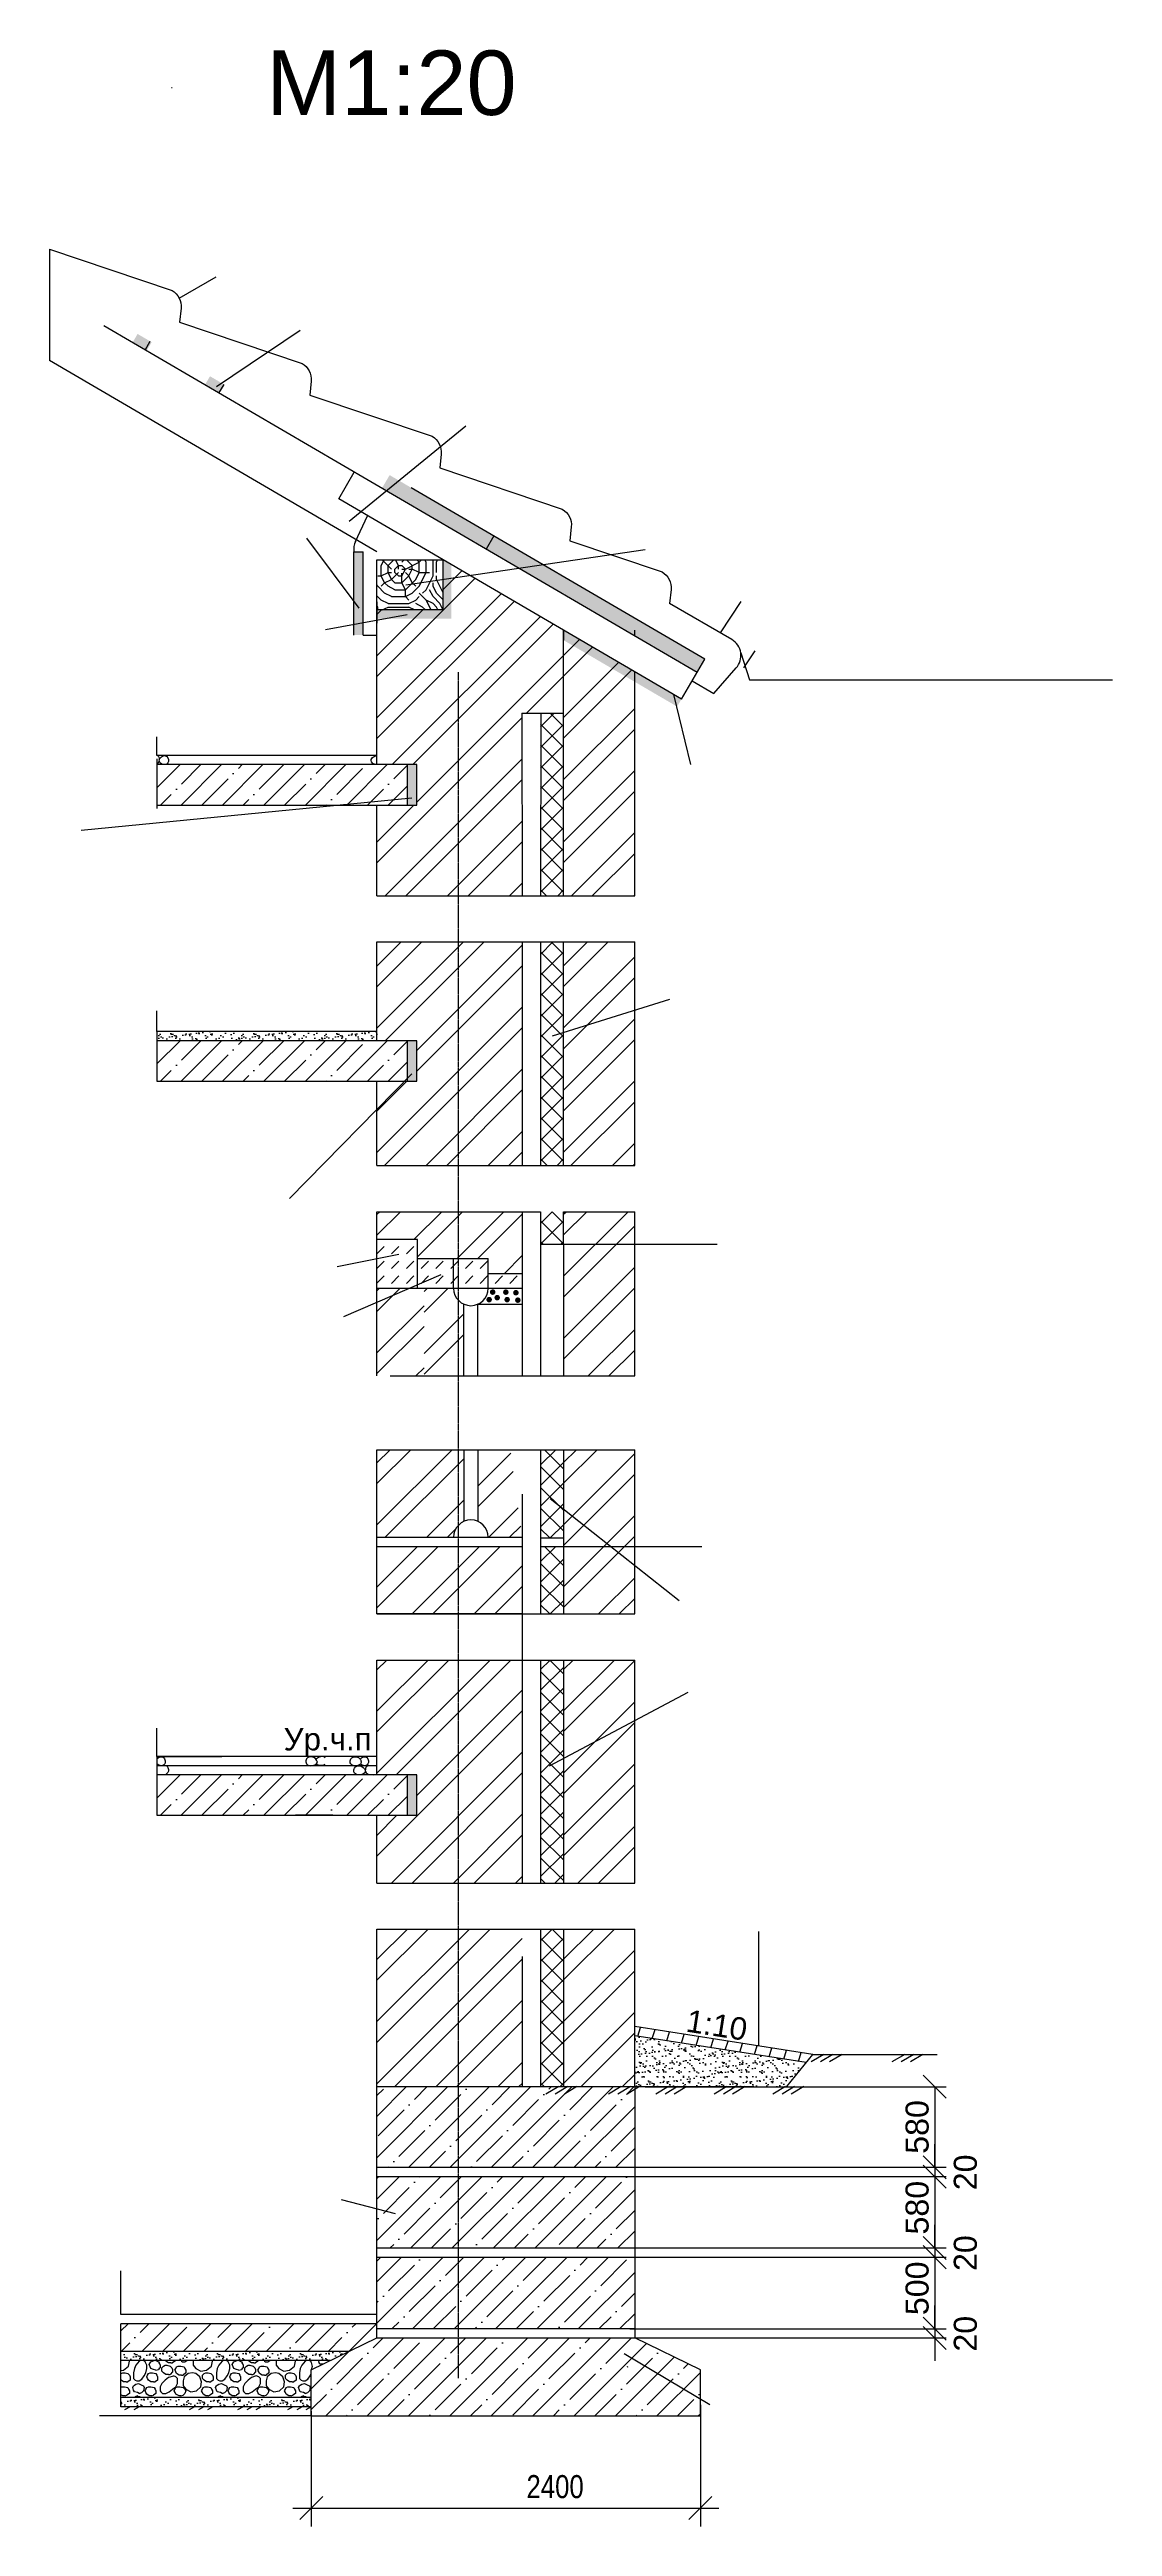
# Model space of a CAD drawing. Header units: millimetres. Extents: x -229914 to 856942, y -268655 to 87212.
# Drawn here: x 490801 to 502333, y -268655 to -241773 of the extents above; entities that cross this region are included whole.
import ezdxf

# ---------------------------------------------------------------- set-up
doc = ezdxf.new("R2010")
doc.units = ezdxf.units.MM
doc.linetypes.add('DASHDOT_axis', pattern=[24, 20, -1.5, 1, -1.5])
doc.styles.add('_ТЕКСТОВЫЙ', font='arial.ttf', dxfattribs={"width": 0.8})
doc.styles.get("Standard").update_dxf_attribs({"font": 'arial.ttf'})
doc.styles.add('Аннотативный', font='arial.ttf')
doc.dimstyles.new('_GOST(Annotative)', dxfattribs={"dimscale": 100, "dimtxt": 2.5, "dimasz": 2.5, "dimexe": 2, "dimexo": 2, "dimgap": 0.8, "dimtad": 1, "dimtxsty": '_ТЕКСТОВЫЙ', "dimblk": 'OBLIQUE', "dimcen": 2.5, "dimdle": 2, "dimaunit": 1, "dimadec": 0, "dimazin": 0, "dimtfac": 1, "dimtmove": 1, "dimatfit": 3, "dimldrblk": 'DOT', "dimfxl": 1, "dimarcsym": 2})
doc.dimstyles.new('Копия Аннотативный', dxfattribs={"dimscale": 0, "dimtxt": 2.5, "dimasz": 2.5, "dimexe": 1.25, "dimexo": 0.625, "dimtad": 1, "dimtxsty": 'Аннотативный', "dimblk": 'OBLIQUE', "dimcen": 2.5, "dimadec": 0, "dimazin": 0, "dimtfac": 1, "dimtmove": 0, "dimatfit": 3, "dimldrblk": 'OBLIQUE', "dimfxl": 1, "dimarcsym": 0})
pattern_1 = [(45, (497398.33, -275532.45), (-224.6053, 224.6053), []), (45, (497622.94, -275532.45), (-224.6053, 224.6053), [397.05, -79.41, 0, -79.41])]
pattern_2 = [(45, (35902.64, -104410.83), (-336.9078, 336.9078), []), (45, (36127.24, -104410.83), (-336.9078, 336.9078), [])]
pattern_3 = [(45, (358120.86, -271456.58), (-112.30263, 112.30263), []), (135, (358120.86, -271456.58), (-112.30263, -112.30263), [])]

# ---------------------------------------------------------------- blocks, each defined once
blk = doc.blocks.new('_Oblique')
at = {"color": 0, "linetype": 'ByBlock', "lineweight": -2}
blk.add_line((-0.5, -0.5), (0.5, 0.5), dxfattribs=at)
blk = doc.blocks.new('*D1174')
at = {"color": 0, "lineweight": -2, "transparency": 16777216}
for p, q in [((497264, -263882), (500530, -263882)), ((500405, -263882), (500405, -264757)), ((497264, -264757), (500530, -264757))]:
    blk.add_line(p, q, dxfattribs=at)
at = {"layer": 'Defpoints', "color": 0, "transparency": 16777216}
for p in [(497202, -263882), (497202, -264757), (500405, -264757)]:
    blk.add_point(p, dxfattribs=at)
at = {"color": 0, "lineweight": -2, "transparency": 16777216, "xscale": 250, "yscale": 250, "zscale": 250}
for p, rotation in [((500405, -263882), 90), ((500405, -264757), 270)]:
    blk.add_blockref('_Oblique', p, dxfattribs=dict(at, rotation=rotation))
at = {"color": 0, "lineweight": 25, "transparency": 16777216, "insert": (500215, -264319), "char_height": 250, "attachment_point": 5, "rotation": 90, "style": 'Аннотативный'}
blk.add_mtext('580', dxfattribs=at)
blk = doc.blocks.new('*D1177')
at = {"color": 0, "lineweight": -2, "transparency": 16777216}
for p, q in [((500405, -264757), (500405, -264507)), ((497232, -264757), (500530, -264757)), ((500405, -264757), (500405, -264857)), ((497097, -264857), (500530, -264857)), ((500405, -264857), (500405, -265107))]:
    blk.add_line(p, q, dxfattribs=at)
at = {"layer": 'Defpoints', "color": 0, "transparency": 16777216}
for p in [(497170, -264757), (497034, -264857), (500405, -264857)]:
    blk.add_point(p, dxfattribs=at)
at = {"color": 0, "lineweight": -2, "transparency": 16777216, "xscale": 250, "yscale": 250, "zscale": 250}
for p, rotation in [((500405, -264757), 270), ((500405, -264857), 90)]:
    blk.add_blockref('_Oblique', p, dxfattribs=dict(at, rotation=rotation))
at = {"color": 0, "lineweight": 25, "transparency": 16777216, "insert": (500738, -264812), "char_height": 250, "attachment_point": 5, "rotation": 90, "style": 'Аннотативный'}
blk.add_mtext('20', dxfattribs=at)
blk = doc.blocks.new('*D1180')
at = {"color": 0, "lineweight": -2, "transparency": 16777216}
for p, q in [((497106, -264757), (500530, -264757)), ((500405, -264757), (500405, -265632)), ((497161, -265632), (500530, -265632))]:
    blk.add_line(p, q, dxfattribs=at)
at = {"layer": 'Defpoints', "color": 0, "transparency": 16777216}
for p in [(497043, -264757), (497099, -265632), (500405, -265632)]:
    blk.add_point(p, dxfattribs=at)
at = {"color": 0, "lineweight": -2, "transparency": 16777216, "xscale": 250, "yscale": 250, "zscale": 250}
for p, rotation in [((500405, -264757), 90), ((500405, -265632), 270)]:
    blk.add_blockref('_Oblique', p, dxfattribs=dict(at, rotation=rotation))
at = {"color": 0, "lineweight": 25, "transparency": 16777216, "insert": (500215, -265195), "char_height": 250, "attachment_point": 5, "rotation": 90, "style": 'Аннотативный'}
blk.add_mtext('580', dxfattribs=at)
blk = doc.blocks.new('*D1183')
at = {"color": 0, "lineweight": -2, "transparency": 16777216}
for p, q in [((500405, -265632), (500405, -265382)), ((497125, -265732), (500530, -265732)), ((497232, -265632), (500530, -265632)), ((500405, -265632), (500405, -265732)), ((500405, -265732), (500405, -265982))]:
    blk.add_line(p, q, dxfattribs=at)
at = {"layer": 'Defpoints', "color": 0, "transparency": 16777216}
for p in [(497063, -265732), (497170, -265632), (500405, -265732)]:
    blk.add_point(p, dxfattribs=at)
at = {"color": 0, "lineweight": -2, "transparency": 16777216, "xscale": 250, "yscale": 250, "zscale": 250}
for p, rotation in [((500405, -265632), 270), ((500405, -265732), 90)]:
    blk.add_blockref('_Oblique', p, dxfattribs=dict(at, rotation=rotation))
at = {"color": 0, "lineweight": 25, "transparency": 16777216, "insert": (500738, -265688), "char_height": 250, "attachment_point": 5, "rotation": 90, "style": 'Аннотативный'}
blk.add_mtext('20', dxfattribs=at)
blk = doc.blocks.new('*D1186')
at = {"color": 0, "lineweight": -2, "transparency": 16777216}
for p, q in [((497161, -265632), (500530, -265632)), ((500405, -265632), (500405, -266508)), ((497098, -266508), (500530, -266508))]:
    blk.add_line(p, q, dxfattribs=at)
at = {"layer": 'Defpoints', "color": 0, "transparency": 16777216}
for p in [(497099, -265632), (497035, -266508), (500405, -266508)]:
    blk.add_point(p, dxfattribs=at)
at = {"color": 0, "lineweight": -2, "transparency": 16777216, "xscale": 250, "yscale": 250, "zscale": 250}
for p, rotation in [((500405, -265632), 90), ((500405, -266508), 270)]:
    blk.add_blockref('_Oblique', p, dxfattribs=dict(at, rotation=rotation))
at = {"color": 0, "lineweight": 25, "transparency": 16777216, "insert": (500215, -266070), "char_height": 250, "attachment_point": 5, "rotation": 90, "style": 'Аннотативный'}
blk.add_mtext('500', dxfattribs=at)
blk = doc.blocks.new('*D1189')
at = {"color": 0, "lineweight": -2, "transparency": 16777216}
for p, q in [((500405, -266508), (500405, -266258)), ((497101, -266608), (500530, -266608)), ((497232, -266508), (500530, -266508)), ((500405, -266508), (500405, -266608)), ((500405, -266608), (500405, -266858))]:
    blk.add_line(p, q, dxfattribs=at)
at = {"layer": 'Defpoints', "color": 0, "transparency": 16777216}
for p in [(497039, -266608), (497170, -266508), (500405, -266608)]:
    blk.add_point(p, dxfattribs=at)
at = {"color": 0, "lineweight": -2, "transparency": 16777216, "xscale": 250, "yscale": 250, "zscale": 250}
for p, rotation in [((500405, -266508), 270), ((500405, -266608), 90)]:
    blk.add_blockref('_Oblique', p, dxfattribs=dict(at, rotation=rotation))
at = {"color": 0, "lineweight": 25, "transparency": 16777216, "insert": (500738, -266563), "char_height": 250, "attachment_point": 5, "rotation": 90, "style": 'Аннотативный'}
blk.add_mtext('20', dxfattribs=at)
blk = doc.blocks.new('*D1173')
at = {"color": 0, "lineweight": -2, "transparency": 16777216}
for p, q in [((493640, -267405), (493640, -268655)), ((497862, -267335), (497862, -268655)), ((493440, -268455), (498062, -268455))]:
    blk.add_line(p, q, dxfattribs=at)
at = {"layer": 'Defpoints', "color": 0, "transparency": 16777216}
for p in [(493640, -267205), (497862, -267135), (497862, -268455)]:
    blk.add_point(p, dxfattribs=at)
at = {"color": 0, "lineweight": -2, "transparency": 16777216, "xscale": 250, "yscale": 250, "zscale": 250, "rotation": 180}
blk.add_blockref('_Oblique', (493640, -268455), dxfattribs=at)
at = {"color": 0, "lineweight": -2, "transparency": 16777216, "xscale": 250, "yscale": 250, "zscale": 250}
blk.add_blockref('_Oblique', (497862, -268455), dxfattribs=at)
at = {"color": 0, "transparency": 16777216, "insert": (496286, -268224), "char_height": 250, "attachment_point": 5, "style": '_ТЕКСТОВЫЙ'}
blk.add_mtext('2400', dxfattribs=at)
blk = doc.blocks.new('_Dot')
at = {"color": 0, "linetype": 'ByBlock', "lineweight": -2}
blk.add_line((-0.5, 0), (-1, 0), dxfattribs=at)
at = {"color": 0, "linetype": 'ByBlock', "lineweight": 25, "const_width": 0.5}
blk.add_lwpolyline([(-0.25, 0, 1), (0.25, 0, 1)], format="xyb", close=True, dxfattribs=at)

msp = doc.modelspace()

# ---------------------------------------------------------------- hatches: boundary and pattern name
at = {"lineweight": 25}
h = msp.add_hatch(color=256, dxfattribs=at)
h.dxf.hatch_style = 1
h.paths.add_polyline_path([(491908.80674, -244948.68584), (491756.00444, -244859.3747), (491700.40167, -244954.5054), (491853.20397, -245043.81654)])
h.paths.add_polyline_path([(492694.37798, -245407.84297), (492541.57568, -245318.53182), (492485.9729, -245413.66252), (492638.7752, -245502.97367)])
h = msp.add_hatch(color=256, dxfattribs=at)
h.dxf.hatch_style = 1
h.paths.add_polyline_path([(494490.57569, -246391.56065), (494406.36507, -246535.63648), (497825.65831, -248534.17308), (497909.86893, -248390.09725)])
h = msp.add_hatch(color=256, dxfattribs=at)
h.dxf.hatch_style = 1
h.paths.add_polyline_path([(494102.34122, -248127.42817), (494202.38529, -248127.42817), (494202.38529, -247223.86434), (494102.34122, -247223.86434)])
h = msp.add_hatch()
h.set_pattern_fill('ANSI32', color=256, scale=50.022)
h.set_pattern_definition(pattern_2)
h.paths.add_polyline_path([(495925.25161, -248974.27053), (496377.14621, -248973.88012), (496377.14621, -248075.73663), (495067.85686, -247310.47244), (495067.85686, -247854.70514), (494352.45139, -247854.70514), (494352.45139, -247997.85063), (494352.45139, -249533.69799), (494784.23053, -249533.69799), (494784.23053, -249972.46667), (494352.45139, -249972.46667), (494352.45139, -250956.70012), (495929.06606, -250956.70012)])
at = {"linetype": 'ByBlock', "lineweight": 25}
h = msp.add_hatch(color=256, dxfattribs=at)
h.dxf.hatch_style = 1
h.paths.add_polyline_path([(495161.07117, -247423.19234), (495067.85686, -247442.7478), (495067.85686, -247854.70514), (494352.45139, -247854.70514), (494352.45139, -247948.36795), (495161.07117, -247948.36795)])
h.paths.add_polyline_path([(495161.07117, -247364.9551), (495067.85686, -247310.47244), (495067.85686, -247442.7478), (495161.07117, -247423.19234)])
at = {"lineweight": 25}
h = msp.add_hatch(dxfattribs=at)
h.set_pattern_fill('TRONCO', color=256, scale=100.668913, style=0, pattern_type=2)
h.set_pattern_definition([(0, (483218.26, -256827.8), (750.33, 750.33), [225.1, -525.23]), (0, (483218.26, -256790.25), (750.33, 750.33), [225.1, -525.23]), (0, (483255.8, -256715.2), (750.33, 750.33), [150.066, -600.264]), (0, (483293.3, -256640.2), (750.33, 750.33), [112.55, -637.78]), (0, (483293.3, -256565.15), (750.33, 750.33), [75.033, -675.297]), (0, (483105.7, -256490.1), (750.33, 750.33), [37.517, -187.583, 37.517, -487.715]), (0, (483218.26, -256452.6), (750.33, 750.33), [37.517, -300.132, 112.55, -300.132]), (0, (483368.3, -256415.1), (750.33, 750.33), [37.517, -37.517, 37.517, -637.781]), (0, (483330.8, -256377.6), (750.33, 750.33), [37.517, -712.814]), (0, (483293.3, -256302.54), (750.33, 750.33), [112.55, -637.78]), (0, (483293.3, -256227.5), (750.33, 750.33), [150.066, -600.264]), (0, (483255.8, -256152.5), (750.33, 750.33), [187.583, -225.1, 37.517, -300.132]), (90, (482955.65, -256602.7), (-750.33, 750.33), [37.517, -75.033, 187.583, -450.198]), (90, (482993.2, -256527.6), (-750.33, 750.33), [37.517, -37.517, 112.55, -562.748]), (90, (483030.7, -256227.5), (-750.33, 750.33), [75.033, -675.297]), (90, (483068.2, -256527.6), (-750.33, 750.33), [150.066, -225.1, 37.517, -337.649]), (90, (483105.7, -256114.96), (-750.33, 750.33), [37.517, -712.814]), (90, (483143.2, -256490.1), (-750.33, 750.33), [112.55, -637.78]), (90, (483218.26, -256452.6), (-750.33, 750.33), [75.033, -675.297]), (90, (483293.3, -256452.6), (-750.33, 750.33), [37.517, -112.55, 112.55, -487.715]), (90, (483330.8, -256415.1), (-750.33, 750.33), [37.517, -712.814]), (90, (483368.3, -256565.15), (-750.33, 750.33), [105.046, -645.284]), (90, (483405.84, -256715.2), (-750.33, 750.33), [75.033, -675.297]), (90, (483480.9, -256415.1), (-750.33, 750.33), [37.517, -712.814]), (90, (483555.9, -256452.6), (-750.33, 750.33), [112.55, -637.78]), (90, (483630.94, -256452.6), (-750.33, 750.33), [112.55, -637.78]), (45, (483518.4, -256752.74), (8e-14, 750.33), [53.056, -53.056, 53.056, -901.96]), (45, (483368.33, -256565.15), (8e-14, 750.33), [106.11, -955.016]), (45, (483068.2, -256190), (8e-14, 750.33), [106.11, -955.016]), (45, (483218.26, -256377.57), (8e-14, 750.33), [106.11, -955.016]), (45, (483255.8, -256527.64), (8e-14, 750.33), [106.11, -955.016]), (45, (483480.9, -256677.7), (8e-14, 750.33), [106.11, -955.016]), (45, (483405.84, -256640.2), (8e-14, 750.33), [159.17, -901.96]), (45, (483180.75, -256302.54), (8e-14, 750.33), [53.056, -1008.07]), (45, (483143.23, -256227.5), (8e-14, 750.33), [53.056, -1008.07]), (45, (483443.36, -256227.5), (8e-14, 750.33), [53.056, -1008.07]), (45, (483143.23, -256602.67), (8e-14, 750.33), [53.056, -1008.07]), (45, (483555.9, -256340.05), (8e-14, 750.33), [53.056, -1008.07]), (45, (483293.3, -256415.1), (8e-14, 750.33), [53.056, -1008.07]), (45, (483368.33, -256340.05), (8e-14, 750.33), [53.056, -1008.07]), (135, (483330.8, -256490.1), (-750.33, 8e-14), [53.056, -53.056, 159.169, -795.847]), (135, (483443.36, -256490.1), (-750.33, 8e-14), [53.056, -1008.07]), (135, (483443.36, -256752.74), (-750.33, 8e-14), [53.056, -1008.07]), (135, (483293.3, -256565.15), (-750.33, 8e-14), [53.056, -1008.07]), (135, (483405.84, -256415.1), (-750.33, 8e-14), [53.056, -1008.07]), (135, (483218.26, -256602.67), (-750.33, 8e-14), [53.056, -1008.07]), (135, (483518.4, -256602.67), (-750.33, 8e-14), [53.056, -1008.07]), (135, (482993.16, -256827.77), (-750.33, 8e-14), [53.056, -1008.072]), (135, (483030.7, -256790.25), (-750.33, 8e-14), [106.112, -955.016]), (135, (483068.2, -256752.74), (-750.33, 8e-14), [106.112, -955.016]), (135, (483143.23, -256752.74), (-750.33, 8e-14), [106.112, -955.016]), (135, (483180.75, -256677.7), (-750.33, 8e-14), [106.112, -955.016]), (135, (483480.9, -256377.57), (-750.33, 8e-14), [106.11, -955.016]), (135, (483630.94, -256752.74), (-750.33, 8e-14), [106.11, -955.016]), (135, (483668.46, -256152.47), (-750.33, 8e-14), [106.11, -955.016]), (135, (483668.46, -256227.5), (-750.33, 8e-14), [106.11, -955.016]), (135, (483593.43, -256265), (-750.33, 8e-14), [106.11, -955.016]), (135, (483068.2, -256265), (-750.33, 8e-14), [159.17, -901.96]), (135, (483555.9, -256340.05), (-750.33, 8e-14), [159.17, -901.96]), (26.565, (483143.23, -256114.96), (750.3305, 3e-07), [83.887, -1593.903]), (26.565, (483143.23, -256490.12), (750.3305, 3e-07), [83.887, -1593.903]), (26.565, (483218.26, -256265.02), (750.3305, 3e-07), [83.887, -1593.903]), (26.565, (483443.36, -256790.25), (750.3305, 3e-07), [83.887, -1593.903]), (26.565, (483405.84, -256715.22), (750.3305, 3e-07), [83.887, -1593.903]), (26.565, (483180.75, -256565.15), (750.3305, 3e-07), [83.887, -1593.903]), (26.565, (483180.75, -256190), (750.3305, 3e-07), [83.887, -1593.903]), (26.565, (483405.84, -256415.1), (750.3305, 3e-07), [167.774, -1510.016]), (63.435, (483405.84, -256302.54), (4e-08, 750.3305), [83.887, -1593.903]), (63.435, (483518.4, -256527.64), (4e-08, 750.3305), [83.887, -1593.903]), (63.435, (483143.23, -256377.57), (4e-08, 750.3305), [83.887, -1593.903]), (63.435, (482993.16, -256340.05), (4e-08, 750.3305), [83.887, -1593.903]), (63.435, (483443.36, -256490.12), (4e-08, 750.3305), [83.887, -1593.903]), (63.435, (483368.33, -256490.12), (4e-08, 750.3305), [83.887, -1593.903]), (63.435, (483068.2, -256377.57), (4e-08, 750.3305), [167.774, -1510.016]), (63.435, (483630.94, -256640.2), (4e-08, 750.3305), [167.774, -1510.016]), (63.435, (483555.9, -256602.67), (4e-08, 750.3305), [167.774, -1510.016]), (116.565, (482955.65, -256715.22), (-3e-07, 750.3305), [83.887, -1593.903]), (116.565, (482955.65, -256302.54), (-3e-07, 750.3305), [83.887, -1593.903]), (116.565, (483105.7, -256827.77), (-3e-07, 750.3305), [83.887, -1593.903]), (116.565, (483030.68, -256152.47), (-3e-07, 750.3305), [83.887, -1593.903]), (116.565, (483105.7, -256602.67), (-3e-07, 750.3305), [83.887, -1593.903]), (116.565, (483255.78, -256527.64), (-3e-07, 750.3305), [83.887, -1593.903]), (116.565, (483330.8, -256377.57), (-3e-07, 750.3305), [83.887, -1593.903]), (116.565, (482993.16, -256677.7), (0.0002, 750.331), [83.887, -1593.903]), (116.565, (483180.75, -256565.15), (-3e-07, 750.3305), [83.887, -1593.903]), (116.565, (483405.84, -256640.2), (-3e-07, 750.3305), [83.887, -1593.903]), (116.565, (483480.88, -256565.15), (-3e-07, 750.3305), [83.887, -1593.903]), (116.565, (483630.94, -256340.05), (-3e-07, 750.3305), [83.887, -1593.903]), (116.565, (483068.2, -256114.96), (-3e-07, 750.3305), [83.887, -1593.903]), (116.565, (482955.65, -256152.47), (-3e-07, 750.3305), [167.774, -1510.016]), (116.565, (483068.2, -256677.7), (-3e-07, 750.3305), [167.774, -1510.016]), (153.435, (482955.65, -256790.25), (-750.3305, 4e-08), [83.887, -1593.903]), (153.435, (483593.43, -256827.77), (-750.3305, 4e-08), [83.887, -1593.903]), (153.435, (483555.9, -256452.6), (-750.3305, 4e-08), [83.887, -1593.903]), (153.435, (483255.78, -256715.22), (-750.3305, 4e-08), [83.887, -1593.903]), (153.435, (483218.26, -256790.25), (-750.3305, 4e-08), [83.887, -1593.903]), (153.435, (483293.3, -256640.2), (-750.3305, 4e-08), [83.887, -1593.903]), (153.435, (483518.4, -256190), (-750.3305, 4e-08), [83.887, -1593.903]), (153.435, (483593.43, -256152.47), (-750.3305, 4e-08), [167.774, -1510.016])])
edge = h.paths.add_edge_path()
edge.add_line((495067.85686, -247310.47244), (494352.45139, -247310.47244))
edge.add_line((494352.45139, -247314.27949), (494352.45139, -247854.70514))
edge.add_line((494500.62905, -247854.70514), (495067.85686, -247854.70514))
edge.add_line((495067.85686, -247854.70514), (495067.85686, -247310.47244))
h = msp.add_hatch()
h.set_pattern_fill('ANSI32', color=256, scale=50.022)
h.set_pattern_definition(pattern_2)
h.paths.add_polyline_path([(496377.14621, -250956.70012), (497149.50433, -250956.70012), (497149.50433, -248527.17085), (496377.14621, -248075.73663), (496377.14621, -248183.14755)])
h.paths.add_polyline_path([(496377.14621, -253883.53048), (497149.50433, -253883.53048), (497149.50433, -251456.92046), (496377.14621, -251456.92046)])
h = msp.add_hatch(color=256, dxfattribs=at)
h.dxf.hatch_style = 1
h.paths.add_polyline_path([(496377.14621, -248075.73663), (496377.14621, -248183.14755), (497609.72486, -248903.61328), (497656.53569, -248823.5247)])
at = {"linetype": 'ByBlock', "lineweight": 25}
h = msp.add_hatch(dxfattribs=at)
h.set_pattern_fill('ANSI37', color=256, scale=50.022017)
h.set_pattern_definition(pattern_3)
h.paths.add_polyline_path([(496127.03604, -250956.70012), (496377.14621, -250956.70012), (496377.14621, -248973.87837), (496127.03604, -248973.87837)])
h.paths.add_polyline_path([(496377.14621, -251456.92046), (496127.03604, -251456.92046), (496127.03604, -253883.53048), (496377.14621, -253883.53048)])
at = {"lineweight": 25}
h = msp.add_hatch(dxfattribs=at)
h.set_pattern_fill('ANSI35', color=256, scale=50.022034)
h.set_pattern_definition([(45, (497398.33, -264568.12), (-224.6053, 224.6053), []), (45, (497622.94, -264568.12), (-224.6053, 224.6053), [397.05, -79.41, 0, -79.41])])
h.paths.add_polyline_path([(494352.45139, -249533.69799), (491965.95376, -249533.69799), (491965.95376, -249972.46667), (494352.45139, -249972.46667)])
h.paths.add_polyline_path([(494684.18646, -249533.69799), (494352.45139, -249533.69799), (494352.45139, -249972.46667), (494684.18646, -249972.46667)])
h = msp.add_hatch(color=256, dxfattribs=at)
h.dxf.hatch_style = 1
h.paths.add_polyline_path([(494784.23053, -260498.02772), (494684.18646, -260498.02772), (494684.18646, -260936.79639), (494784.23053, -260936.79639)])
h.paths.add_polyline_path([(494684.18646, -252968.88215), (494784.23053, -252968.88215), (494784.23053, -252530.11348), (494684.18646, -252530.11348)])
h.paths.add_polyline_path([(494684.18646, -249972.46667), (494784.23053, -249972.46667), (494784.23053, -249533.69799), (494684.18646, -249533.69799)])
h = msp.add_hatch()
h.set_pattern_fill('ANSI32', color=256, scale=50.022)
h.set_pattern_definition(pattern_2)
h.paths.add_polyline_path([(495929.06606, -251456.92046), (495234.69838, -251456.92046), (495234.69838, -253883.53048), (495929.06606, -253883.53048)])
h.paths.add_polyline_path([(494352.45139, -252530.11348), (494784.23053, -252530.11348), (494784.23053, -252968.88215), (494653.35121, -252968.88215), (494352.45139, -253275.2663), (494352.45139, -253883.53048), (495234.69838, -253883.53048), (495234.69838, -251456.92046), (494352.45139, -251456.92046)])
h = msp.add_hatch(dxfattribs=at)
h.set_pattern_fill('GEOSP', color=256, scale=18.448887, style=0, pattern_type=2)
h.set_pattern_definition([(0, (475868.5, -263105.6), (0, 900.397), [0, -900.397]), (0, (475821.5, -263062.5), (0, 900.397), [0, -900.397]), (0, (475811.6, -263053.4), (0, 900.397), [0, -900.397]), (0, (475757.8, -263004.1), (0, 900.397), [0, -900.397]), (0, (475710.8, -262961.05), (0, 900.397), [0, -900.397]), (0, (475700.85, -262951.9), (0, 900.397), [0, -900.397]), (0, (476084.7, -263107.4), (0, 900.397), [0, -900.397]), (0, (476030.9, -263058.2), (0, 900.397), [0, -900.397]), (0, (475983.9, -263015.1), (0, 900.397), [0, -900.397]), (0, (475974, -263006), (0, 900.397), [0, -900.397]), (0, (475920.2, -262956.7), (0, 900.397), [0, -900.397]), (0, (475873.2, -262913.6), (0, 900.397), [0, -900.397]), (0, (475863.25, -262904.5), (0, 900.397), [0, -900.397]), (0, (475809.5, -262855.2), (0, 900.397), [0, -900.397]), (0, (475762.5, -262812.2), (0, 900.397), [0, -900.397]), (0, (475752.5, -262803.05), (0, 900.397), [0, -900.397]), (0, (475698.75, -262753.8), (0, 900.397), [0, -900.397]), (0, (476304.1, -263112.2), (0, 900.397), [0, -900.397]), (0, (476257.1, -263069.15), (0, 900.397), [0, -900.397]), (0, (476247.1, -263060), (0, 900.397), [0, -900.397]), (0, (476193.3, -263010.8), (0, 900.397), [0, -900.397]), (0, (476146.3, -262967.7), (0, 900.397), [0, -900.397]), (0, (476136.4, -262958.6), (0, 900.397), [0, -900.397]), (0, (476082.6, -262909.3), (0, 900.397), [0, -900.397]), (0, (476035.6, -262866.2), (0, 900.397), [0, -900.397]), (0, (476025.7, -262857.1), (0, 900.397), [0, -900.397]), (0, (475971.9, -262807.8), (0, 900.397), [0, -900.397]), (0, (475924.9, -262764.8), (0, 900.397), [0, -900.397]), (0, (475914.9, -262755.6), (0, 900.397), [0, -900.397]), (0, (475861.2, -262706.4), (0, 900.397), [0, -900.397]), (0, (475814.2, -262663.3), (0, 900.397), [0, -900.397]), (0, (475804.2, -262654.2), (0, 900.397), [0, -900.397]), (0, (475750.4, -262604.9), (0, 900.397), [0, -900.397]), (0, (475703.4, -262561.8), (0, 900.397), [0, -900.397]), (0, (475693.5, -262552.7), (0, 900.397), [0, -900.397]), (0, (476562.4, -262367.8), (0, 900.397), [0, -900.397]), (0, (476515.4, -262324.75), (0, 900.397), [0, -900.397]), (0, (476505.5, -262315.6), (0, 900.397), [0, -900.397]), (0, (476451.7, -262266.4), (0, 900.397), [0, -900.397]), (0, (476404.7, -262223.3), (0, 900.397), [0, -900.397]), (0, (476394.75, -262214.2), (0, 900.397), [0, -900.397]), (0, (476574.5, -262575.1), (0, 900.397), [0, -900.397]), (0, (476564.5, -262566), (0, 900.397), [0, -900.397]), (0, (476510.8, -262516.7), (0, 900.397), [0, -900.397]), (0, (476463.8, -262473.6), (0, 900.397), [0, -900.397]), (0, (476453.8, -262464.5), (0, 900.397), [0, -900.397]), (0, (476400, -262415.2), (0, 900.397), [0, -900.397]), (0, (476353, -262372.2), (0, 900.397), [0, -900.397]), (0, (476343.1, -262363.05), (0, 900.397), [0, -900.397]), (0, (476289.3, -262313.8), (0, 900.397), [0, -900.397]), (0, (476242.3, -262270.7), (0, 900.397), [0, -900.397]), (0, (476232.35, -262261.6), (0, 900.397), [0, -900.397]), (0, (476569.8, -262767.05), (0, 900.397), [0, -900.397]), (0, (476522.8, -262724), (0, 900.397), [0, -900.397]), (0, (476512.9, -262714.85), (0, 900.397), [0, -900.397]), (0, (476459.1, -262665.6), (0, 900.397), [0, -900.397]), (0, (476412.1, -262622.5), (0, 900.397), [0, -900.397]), (0, (476402.1, -262613.4), (0, 900.397), [0, -900.397]), (0, (476348.4, -262564.1), (0, 900.397), [0, -900.397]), (0, (476301.4, -262521.05), (0, 900.397), [0, -900.397]), (0, (476291.4, -262511.9), (0, 900.397), [0, -900.397]), (0, (476237.6, -262462.65), (0, 900.397), [0, -900.397]), (0, (476190.6, -262419.6), (0, 900.397), [0, -900.397]), (0, (476180.7, -262410.5), (0, 900.397), [0, -900.397]), (0, (476126.9, -262361.2), (0, 900.397), [0, -900.397]), (0, (476079.9, -262318.1), (0, 900.397), [0, -900.397]), (0, (476069.95, -262309), (0, 900.397), [0, -900.397]), (0, (476016.2, -262259.7), (0, 900.397), [0, -900.397]), (0, (475969.2, -262216.7), (0, 900.397), [0, -900.397]), (0, (476571.9, -262965.2), (0, 900.397), [0, -900.397]), (0, (476518.15, -262915.9), (0, 900.397), [0, -900.397]), (0, (476471.15, -262872.9), (0, 900.397), [0, -900.397]), (0, (476461.2, -262863.7), (0, 900.397), [0, -900.397]), (0, (476407.4, -262814.5), (0, 900.397), [0, -900.397]), (0, (476360.4, -262771.4), (0, 900.397), [0, -900.397]), (0, (476350.5, -262762.3), (0, 900.397), [0, -900.397]), (0, (476296.7, -262713), (0, 900.397), [0, -900.397]), (0, (476249.7, -262669.9), (0, 900.397), [0, -900.397]), (0, (476239.7, -262660.8), (0, 900.397), [0, -900.397]), (0, (476186, -262611.5), (0, 900.397), [0, -900.397]), (0, (476139, -262568.5), (0, 900.397), [0, -900.397]), (0, (476129, -262559.3), (0, 900.397), [0, -900.397]), (0, (476075.2, -262510.1), (0, 900.397), [0, -900.397]), (0, (476028.2, -262467), (0, 900.397), [0, -900.397]), (0, (476018.3, -262457.9), (0, 900.397), [0, -900.397]), (0, (475964.5, -262408.6), (0, 900.397), [0, -900.397]), (0, (475917.5, -262365.5), (0, 900.397), [0, -900.397]), (0, (475907.55, -262356.4), (0, 900.397), [0, -900.397]), (0, (475853.8, -262307.1), (0, 900.397), [0, -900.397]), (0, (475806.8, -262264.1), (0, 900.397), [0, -900.397]), (0, (475796.8, -262254.95), (0, 900.397), [0, -900.397]), (0, (476466.5, -263064.8), (0, 900.397), [0, -900.397]), (0, (476419.5, -263021.7), (0, 900.397), [0, -900.397]), (0, (476409.5, -263012.6), (0, 900.397), [0, -900.397]), (0, (476355.7, -262963.3), (0, 900.397), [0, -900.397]), (0, (476308.7, -262920.3), (0, 900.397), [0, -900.397]), (0, (476298.8, -262911.15), (0, 900.397), [0, -900.397]), (0, (476245, -262861.9), (0, 900.397), [0, -900.397]), (0, (476198, -262818.8), (0, 900.397), [0, -900.397]), (0, (476188.1, -262809.7), (0, 900.397), [0, -900.397]), (0, (476134.3, -262760.4), (0, 900.397), [0, -900.397]), (0, (476087.3, -262717.3), (0, 900.397), [0, -900.397]), (0, (476077.3, -262708.2), (0, 900.397), [0, -900.397]), (0, (476023.6, -262658.95), (0, 900.397), [0, -900.397]), (0, (475976.6, -262615.9), (0, 900.397), [0, -900.397]), (0, (475966.6, -262606.8), (0, 900.397), [0, -900.397]), (0, (475912.8, -262557.5), (0, 900.397), [0, -900.397]), (0, (475865.8, -262514.4), (0, 900.397), [0, -900.397]), (0, (475855.9, -262505.3), (0, 900.397), [0, -900.397]), (0, (475802.1, -262456), (0, 900.397), [0, -900.397]), (0, (475755.1, -262412.95), (0, 900.397), [0, -900.397]), (0, (475745.1, -262403.8), (0, 900.397), [0, -900.397]), (0, (475691.4, -262354.55), (0, 900.397), [0, -900.397]), (0, (475684.1, -263071.1), (0, 900.397), [0, -900.397]), (0, (475852.3, -263070.8), (0, 900.397), [0, -900.397]), (0, (475829.55, -263056.3), (0, 900.397), [0, -900.397]), (0, (475722.5, -262988.1), (0, 900.397), [0, -900.397]), (0, (476020.6, -263070.5), (0, 900.397), [0, -900.397]), (0, (475997.8, -263056), (0, 900.397), [0, -900.397]), (0, (475890.7, -262987.8), (0, 900.397), [0, -900.397]), (0, (475808.7, -262935.5), (0, 900.397), [0, -900.397]), (0, (475785.9, -262921), (0, 900.397), [0, -900.397]), (0, (475678.85, -262852.8), (0, 900.397), [0, -900.397]), (0, (476188.8, -263070.2), (0, 900.397), [0, -900.397]), (0, (476166, -263055.7), (0, 900.397), [0, -900.397]), (0, (476059, -262987.5), (0, 900.397), [0, -900.397]), (0, (475976.9, -262935.2), (0, 900.397), [0, -900.397]), (0, (475954.2, -262920.7), (0, 900.397), [0, -900.397]), (0, (475847.1, -262852.5), (0, 900.397), [0, -900.397]), (0, (475765.1, -262800.3), (0, 900.397), [0, -900.397]), (0, (475742.3, -262785.7), (0, 900.397), [0, -900.397]), (0, (476357.05, -263069.9), (0, 900.397), [0, -900.397]), (0, (476334.3, -263055.4), (0, 900.397), [0, -900.397]), (0, (476227.2, -262987.2), (0, 900.397), [0, -900.397]), (0, (476145.2, -262934.9), (0, 900.397), [0, -900.397]), (0, (476122.4, -262920.4), (0, 900.397), [0, -900.397]), (0, (476015.3, -262852.2), (0, 900.397), [0, -900.397]), (0, (475933.3, -262799.95), (0, 900.397), [0, -900.397]), (0, (475910.5, -262785.4), (0, 900.397), [0, -900.397]), (0, (475803.5, -262717.2), (0, 900.397), [0, -900.397]), (0, (475721.4, -262665), (0, 900.397), [0, -900.397]), (0, (475698.7, -262650.5), (0, 900.397), [0, -900.397]), (0, (476525.3, -263069.6), (0, 900.397), [0, -900.397]), (0, (476502.5, -263055.1), (0, 900.397), [0, -900.397]), (0, (476395.4, -262986.9), (0, 900.397), [0, -900.397]), (0, (476313.4, -262934.6), (0, 900.397), [0, -900.397]), (0, (476290.6, -262920.1), (0, 900.397), [0, -900.397]), (0, (476183.6, -262851.9), (0, 900.397), [0, -900.397]), (0, (476101.55, -262799.65), (0, 900.397), [0, -900.397]), (0, (476078.8, -262785.1), (0, 900.397), [0, -900.397]), (0, (475971.7, -262716.9), (0, 900.397), [0, -900.397]), (0, (475889.7, -262664.7), (0, 900.397), [0, -900.397]), (0, (475866.9, -262650.2), (0, 900.397), [0, -900.397]), (0, (475759.8, -262581.9), (0, 900.397), [0, -900.397]), (0, (476577.2, -262242.8), (0, 900.397), [0, -900.397]), (0, (476513.75, -262309.85), (0, 900.397), [0, -900.397]), (0, (476431.7, -262257.6), (0, 900.397), [0, -900.397]), (0, (476409, -262243.1), (0, 900.397), [0, -900.397]), (0, (476557.4, -262445.1), (0, 900.397), [0, -900.397]), (0, (476475.4, -262392.9), (0, 900.397), [0, -900.397]), (0, (476452.6, -262378.4), (0, 900.397), [0, -900.397]), (0, (476345.5, -262310.2), (0, 900.397), [0, -900.397]), (0, (476263.5, -262257.9), (0, 900.397), [0, -900.397]), (0, (476240.7, -262243.4), (0, 900.397), [0, -900.397]), (0, (476519, -262528.2), (0, 900.397), [0, -900.397]), (0, (476496.2, -262513.65), (0, 900.397), [0, -900.397]), (0, (476389.1, -262445.4), (0, 900.397), [0, -900.397]), (0, (476307.1, -262393.2), (0, 900.397), [0, -900.397]), (0, (476284.35, -262378.7), (0, 900.397), [0, -900.397]), (0, (476177.3, -262310.5), (0, 900.397), [0, -900.397]), (0, (476095.3, -262258.2), (0, 900.397), [0, -900.397]), (0, (476072.5, -262243.7), (0, 900.397), [0, -900.397]), (0, (476562.6, -262663.45), (0, 900.397), [0, -900.397]), (0, (476539.85, -262648.9), (0, 900.397), [0, -900.397]), (0, (476432.8, -262580.7), (0, 900.397), [0, -900.397]), (0, (476350.8, -262528.5), (0, 900.397), [0, -900.397]), (0, (476328, -262514), (0, 900.397), [0, -900.397]), (0, (476220.9, -262445.7), (0, 900.397), [0, -900.397]), (0, (476138.9, -262393.5), (0, 900.397), [0, -900.397]), (0, (476116.1, -262379), (0, 900.397), [0, -900.397]), (0, (476009, -262310.8), (0, 900.397), [0, -900.397]), (0, (475927, -262258.5), (0, 900.397), [0, -900.397]), (0, (475904.2, -262244), (0, 900.397), [0, -900.397]), (0, (476476.4, -262716), (0, 900.397), [0, -900.397]), (0, (476394.4, -262663.75), (0, 900.397), [0, -900.397]), (0, (476371.6, -262649.2), (0, 900.397), [0, -900.397]), (0, (476264.5, -262581), (0, 900.397), [0, -900.397]), (0, (476182.5, -262528.8), (0, 900.397), [0, -900.397]), (0, (476159.7, -262514.3), (0, 900.397), [0, -900.397]), (0, (476052.7, -262446.05), (0, 900.397), [0, -900.397]), (0, (475970.65, -262393.8), (0, 900.397), [0, -900.397]), (0, (475947.9, -262379.3), (0, 900.397), [0, -900.397]), (0, (475840.8, -262311.1), (0, 900.397), [0, -900.397]), (0, (475758.8, -262258.8), (0, 900.397), [0, -900.397]), (0, (475736, -262244.3), (0, 900.397), [0, -900.397]), (0, (476520, -262851.3), (0, 900.397), [0, -900.397]), (0, (476438, -262799), (0, 900.397), [0, -900.397]), (0, (476415.2, -262784.5), (0, 900.397), [0, -900.397]), (0, (476308.2, -262716.3), (0, 900.397), [0, -900.397]), (0, (476226.2, -262664.1), (0, 900.397), [0, -900.397]), (0, (476203.4, -262649.5), (0, 900.397), [0, -900.397]), (0, (476096.3, -262581.3), (0, 900.397), [0, -900.397]), (0, (476014.3, -262529.1), (0, 900.397), [0, -900.397]), (0, (475991.5, -262514.6), (0, 900.397), [0, -900.397]), (0, (475884.4, -262446.4), (0, 900.397), [0, -900.397]), (0, (475802.4, -262394.1), (0, 900.397), [0, -900.397]), (0, (475779.6, -262379.6), (0, 900.397), [0, -900.397]), (0, (476563.7, -262986.6), (0, 900.397), [0, -900.397]), (0, (476481.7, -262934.3), (0, 900.397), [0, -900.397]), (0, (476458.9, -262919.8), (0, 900.397), [0, -900.397]), (0, (476351.8, -262851.6), (0, 900.397), [0, -900.397]), (0, (476269.8, -262799.3), (0, 900.397), [0, -900.397]), (0, (476247, -262784.8), (0, 900.397), [0, -900.397]), (0, (476139.9, -262716.6), (0, 900.397), [0, -900.397]), (0, (476057.9, -262664.4), (0, 900.397), [0, -900.397]), (0, (476035.1, -262649.85), (0, 900.397), [0, -900.397]), (0, (475928.1, -262581.6), (0, 900.397), [0, -900.397]), (0, (475846.05, -262529.4), (0, 900.397), [0, -900.397]), (0, (475823.3, -262514.9), (0, 900.397), [0, -900.397]), (0, (475716.2, -262446.7), (0, 900.397), [0, -900.397]), (0, (476506.9, -263011.5), (0, 900.397), [0, -900.397]), (0, (476463, -263017.3), (0, 900.397), [0, -900.397]), (0, (476434.9, -263021), (0, 900.397), [0, -900.397]), (0, (476361.5, -263030.7), (0, 900.397), [0, -900.397]), (0, (476317.6, -263036.45), (0, 900.397), [0, -900.397]), (0, (476289.5, -263040.15), (0, 900.397), [0, -900.397]), (0, (476216.1, -263049.8), (0, 900.397), [0, -900.397]), (0, (476172.2, -263055.6), (0, 900.397), [0, -900.397]), (0, (476144.05, -263059.3), (0, 900.397), [0, -900.397]), (0, (476070.7, -263068.95), (0, 900.397), [0, -900.397]), (0, (476026.75, -263074.7), (0, 900.397), [0, -900.397]), (0, (475998.6, -263078.4), (0, 900.397), [0, -900.397]), (0, (475925.25, -263088.1), (0, 900.397), [0, -900.397]), (0, (475881.3, -263093.9), (0, 900.397), [0, -900.397]), (0, (475853.2, -263097.6), (0, 900.397), [0, -900.397]), (0, (475779.8, -263107.2), (0, 900.397), [0, -900.397]), (0, (475735.9, -263113), (0, 900.397), [0, -900.397]), (0, (476558.6, -262864.8), (0, 900.397), [0, -900.397]), (0, (476530.5, -262868.5), (0, 900.397), [0, -900.397]), (0, (476457.1, -262878.2), (0, 900.397), [0, -900.397]), (0, (476413.2, -262884), (0, 900.397), [0, -900.397]), (0, (476385.1, -262887.7), (0, 900.397), [0, -900.397]), (0, (476311.7, -262897.35), (0, 900.397), [0, -900.397]), (0, (476267.8, -262903.1), (0, 900.397), [0, -900.397]), (0, (476239.7, -262906.8), (0, 900.397), [0, -900.397]), (0, (476166.3, -262916.5), (0, 900.397), [0, -900.397]), (0, (476122.4, -262922.3), (0, 900.397), [0, -900.397]), (0, (476094.2, -262926), (0, 900.397), [0, -900.397]), (0, (476020.9, -262935.6), (0, 900.397), [0, -900.397]), (0, (475976.9, -262941.4), (0, 900.397), [0, -900.397]), (0, (475948.8, -262945.1), (0, 900.397), [0, -900.397]), (0, (475875.4, -262954.8), (0, 900.397), [0, -900.397]), (0, (475831.5, -262960.6), (0, 900.397), [0, -900.397]), (0, (475803.4, -262964.3), (0, 900.397), [0, -900.397]), (0, (475730, -262973.9), (0, 900.397), [0, -900.397]), (0, (475686.1, -262979.7), (0, 900.397), [0, -900.397]), (0, (476164.15, -262217.4), (0, 900.397), [0, -900.397]), (0, (476136, -262221.1), (0, 900.397), [0, -900.397]), (0, (476062.65, -262230.75), (0, 900.397), [0, -900.397]), (0, (476018.7, -262236.5), (0, 900.397), [0, -900.397]), (0, (475990.6, -262240.2), (0, 900.397), [0, -900.397]), (0, (475917.2, -262249.9), (0, 900.397), [0, -900.397]), (0, (475873.3, -262255.7), (0, 900.397), [0, -900.397]), (0, (475845.2, -262259.4), (0, 900.397), [0, -900.397]), (0, (475771.8, -262269), (0, 900.397), [0, -900.397]), (0, (475727.9, -262274.8), (0, 900.397), [0, -900.397]), (0, (475699.8, -262278.5), (0, 900.397), [0, -900.397]), (0, (476548.7, -262306.6), (0, 900.397), [0, -900.397]), (0, (476504.8, -262312.4), (0, 900.397), [0, -900.397]), (0, (476476.7, -262316.1), (0, 900.397), [0, -900.397]), (0, (476403.3, -262325.8), (0, 900.397), [0, -900.397]), (0, (476359.4, -262331.6), (0, 900.397), [0, -900.397]), (0, (476331.3, -262335.3), (0, 900.397), [0, -900.397]), (0, (476257.9, -262344.9), (0, 900.397), [0, -900.397]), (0, (476214, -262350.7), (0, 900.397), [0, -900.397]), (0, (476185.8, -262354.4), (0, 900.397), [0, -900.397]), (0, (476112.5, -262364.1), (0, 900.397), [0, -900.397]), (0, (476068.5, -262369.9), (0, 900.397), [0, -900.397]), (0, (476040.4, -262373.6), (0, 900.397), [0, -900.397]), (0, (475967, -262383.2), (0, 900.397), [0, -900.397]), (0, (475923.1, -262389), (0, 900.397), [0, -900.397]), (0, (475895, -262392.7), (0, 900.397), [0, -900.397]), (0, (475821.6, -262402.4), (0, 900.397), [0, -900.397]), (0, (475777.7, -262408.1), (0, 900.397), [0, -900.397]), (0, (475749.6, -262411.85), (0, 900.397), [0, -900.397]), (0, (476554.6, -262445.7), (0, 900.397), [0, -900.397]), (0, (476526.5, -262449.4), (0, 900.397), [0, -900.397]), (0, (476453.1, -262459.1), (0, 900.397), [0, -900.397]), (0, (476409.2, -262464.9), (0, 900.397), [0, -900.397]), (0, (476381.1, -262468.6), (0, 900.397), [0, -900.397]), (0, (476307.7, -262478.25), (0, 900.397), [0, -900.397]), (0, (476263.8, -262484), (0, 900.397), [0, -900.397]), (0, (476235.65, -262487.7), (0, 900.397), [0, -900.397]), (0, (476162.3, -262497.4), (0, 900.397), [0, -900.397]), (0, (476118.35, -262503.2), (0, 900.397), [0, -900.397]), (0, (476090.2, -262506.9), (0, 900.397), [0, -900.397]), (0, (476016.85, -262516.5), (0, 900.397), [0, -900.397]), (0, (475972.9, -262522.3), (0, 900.397), [0, -900.397]), (0, (475944.8, -262526), (0, 900.397), [0, -900.397]), (0, (475871.4, -262535.7), (0, 900.397), [0, -900.397]), (0, (475827.5, -262541.5), (0, 900.397), [0, -900.397]), (0, (475799.4, -262545.2), (0, 900.397), [0, -900.397]), (0, (475726, -262554.8), (0, 900.397), [0, -900.397]), (0, (475682.1, -262560.6), (0, 900.397), [0, -900.397]), (0, (476576.3, -262582.8), (0, 900.397), [0, -900.397]), (0, (476502.9, -262592.4), (0, 900.397), [0, -900.397]), (0, (476459, -262598.2), (0, 900.397), [0, -900.397]), (0, (476430.9, -262601.9), (0, 900.397), [0, -900.397]), (0, (476357.5, -262611.6), (0, 900.397), [0, -900.397]), (0, (476313.6, -262617.35), (0, 900.397), [0, -900.397]), (0, (476285.5, -262621.05), (0, 900.397), [0, -900.397]), (0, (476212.1, -262630.7), (0, 900.397), [0, -900.397]), (0, (476168.2, -262636.5), (0, 900.397), [0, -900.397]), (0, (476140, -262640.2), (0, 900.397), [0, -900.397]), (0, (476066.7, -262649.85), (0, 900.397), [0, -900.397]), (0, (476022.7, -262655.6), (0, 900.397), [0, -900.397]), (0, (475994.6, -262659.3), (0, 900.397), [0, -900.397]), (0, (475921.2, -262669), (0, 900.397), [0, -900.397]), (0, (475877.3, -262674.8), (0, 900.397), [0, -900.397]), (0, (475849.2, -262678.5), (0, 900.397), [0, -900.397]), (0, (475775.8, -262688.1), (0, 900.397), [0, -900.397]), (0, (475731.9, -262693.9), (0, 900.397), [0, -900.397]), (0, (475703.8, -262697.6), (0, 900.397), [0, -900.397]), (0, (476552.7, -262725.7), (0, 900.397), [0, -900.397]), (0, (476508.8, -262731.5), (0, 900.397), [0, -900.397]), (0, (476480.7, -262735.2), (0, 900.397), [0, -900.397]), (0, (476407.3, -262744.9), (0, 900.397), [0, -900.397]), (0, (476363.4, -262750.7), (0, 900.397), [0, -900.397]), (0, (476335.3, -262754.4), (0, 900.397), [0, -900.397]), (0, (476261.9, -262764), (0, 900.397), [0, -900.397]), (0, (476218, -262769.8), (0, 900.397), [0, -900.397]), (0, (476189.85, -262773.5), (0, 900.397), [0, -900.397]), (0, (476116.5, -262783.2), (0, 900.397), [0, -900.397]), (0, (476072.55, -262788.95), (0, 900.397), [0, -900.397]), (0, (476044.4, -262792.7), (0, 900.397), [0, -900.397]), (0, (475971.05, -262802.3), (0, 900.397), [0, -900.397]), (0, (475927.1, -262808.1), (0, 900.397), [0, -900.397]), (0, (475899, -262811.8), (0, 900.397), [0, -900.397]), (0, (475825.6, -262821.5), (0, 900.397), [0, -900.397]), (0, (475781.7, -262827.2), (0, 900.397), [0, -900.397]), (0, (475753.6, -262830.95), (0, 900.397), [0, -900.397]), (0, (475680.2, -262840.6), (0, 900.397), [0, -900.397]), (0, (476526, -263081.9), (0, 900.397), [0, -900.397]), (0, (476522.6, -262977.8), (0, 900.397), [0, -900.397]), (0, (476453, -263031.2), (0, 900.397), [0, -900.397]), (0, (476380.1, -263087.1), (0, 900.397), [0, -900.397]), (0, (476519.2, -262873.7), (0, 900.397), [0, -900.397]), (0, (476449.6, -262927.1), (0, 900.397), [0, -900.397]), (0, (476376.7, -262983), (0, 900.397), [0, -900.397]), (0, (476311.55, -263033), (0, 900.397), [0, -900.397]), (0, (476241.9, -263086.5), (0, 900.397), [0, -900.397]), (0, (476515.8, -262769.6), (0, 900.397), [0, -900.397]), (0, (476446.2, -262823), (0, 900.397), [0, -900.397]), (0, (476373.3, -262878.9), (0, 900.397), [0, -900.397]), (0, (476308.15, -262928.9), (0, 900.397), [0, -900.397]), (0, (476238.5, -262982.4), (0, 900.397), [0, -900.397]), (0, (476165.6, -263038.3), (0, 900.397), [0, -900.397]), (0, (476100.5, -263088.3), (0, 900.397), [0, -900.397]), (0, (476577.55, -262615.5), (0, 900.397), [0, -900.397]), (0, (476512.4, -262665.5), (0, 900.397), [0, -900.397]), (0, (476442.75, -262718.9), (0, 900.397), [0, -900.397]), (0, (476369.9, -262774.8), (0, 900.397), [0, -900.397]), (0, (476304.7, -262824.8), (0, 900.397), [0, -900.397]), (0, (476235.1, -262878.3), (0, 900.397), [0, -900.397]), (0, (476162.2, -262934.2), (0, 900.397), [0, -900.397]), (0, (476097.1, -262984.2), (0, 900.397), [0, -900.397]), (0, (476027.4, -263037.6), (0, 900.397), [0, -900.397]), (0, (475954.6, -263093.5), (0, 900.397), [0, -900.397]), (0, (476574.1, -262511.4), (0, 900.397), [0, -900.397]), (0, (476509, -262561.4), (0, 900.397), [0, -900.397]), (0, (476439.35, -262614.8), (0, 900.397), [0, -900.397]), (0, (476366.5, -262670.7), (0, 900.397), [0, -900.397]), (0, (476301.3, -262720.7), (0, 900.397), [0, -900.397]), (0, (476231.7, -262774.2), (0, 900.397), [0, -900.397]), (0, (476158.8, -262830.1), (0, 900.397), [0, -900.397]), (0, (476093.7, -262880.1), (0, 900.397), [0, -900.397]), (0, (476024, -262933.5), (0, 900.397), [0, -900.397]), (0, (475951.2, -262989.4), (0, 900.397), [0, -900.397]), (0, (475886, -263039.4), (0, 900.397), [0, -900.397]), (0, (475816.4, -263092.85), (0, 900.397), [0, -900.397]), (0, (475789.2, -262260.1), (0, 900.397), [0, -900.397]), (0, (475716.3, -262316), (0, 900.397), [0, -900.397]), (0, (475927.35, -262260.8), (0, 900.397), [0, -900.397]), (0, (475862.2, -262310.75), (0, 900.397), [0, -900.397]), (0, (475792.6, -262364.2), (0, 900.397), [0, -900.397]), (0, (475719.7, -262420.1), (0, 900.397), [0, -900.397]), (0, (476073.3, -262255.5), (0, 900.397), [0, -900.397]), (0, (476003.6, -262308.95), (0, 900.397), [0, -900.397]), (0, (475930.8, -262364.9), (0, 900.397), [0, -900.397]), (0, (475865.6, -262414.85), (0, 900.397), [0, -900.397]), (0, (475796, -262468.3), (0, 900.397), [0, -900.397]), (0, (475723.1, -262524.2), (0, 900.397), [0, -900.397]), (0, (476214.7, -262253.7), (0, 900.397), [0, -900.397]), (0, (476141.8, -262309.6), (0, 900.397), [0, -900.397]), (0, (476076.7, -262359.6), (0, 900.397), [0, -900.397]), (0, (476007, -262413), (0, 900.397), [0, -900.397]), (0, (475934.2, -262468.95), (0, 900.397), [0, -900.397]), (0, (475869, -262518.9), (0, 900.397), [0, -900.397]), (0, (475799.4, -262572.4), (0, 900.397), [0, -900.397]), (0, (475726.5, -262628.3), (0, 900.397), [0, -900.397]), (0, (476352.9, -262254.4), (0, 900.397), [0, -900.397]), (0, (476287.7, -262304.35), (0, 900.397), [0, -900.397]), (0, (476218.1, -262357.8), (0, 900.397), [0, -900.397]), (0, (476145.2, -262413.7), (0, 900.397), [0, -900.397]), (0, (476080.1, -262463.7), (0, 900.397), [0, -900.397]), (0, (476010.4, -262517.1), (0, 900.397), [0, -900.397]), (0, (475937.6, -262573.05), (0, 900.397), [0, -900.397]), (0, (475872.4, -262623), (0, 900.397), [0, -900.397]), (0, (475802.8, -262676.5), (0, 900.397), [0, -900.397]), (0, (475729.9, -262732.4), (0, 900.397), [0, -900.397]), (0, (476498.8, -262249.1), (0, 900.397), [0, -900.397]), (0, (476429.1, -262302.55), (0, 900.397), [0, -900.397]), (0, (476356.3, -262358.5), (0, 900.397), [0, -900.397]), (0, (476291.1, -262408.45), (0, 900.397), [0, -900.397]), (0, (476221.5, -262461.9), (0, 900.397), [0, -900.397]), (0, (476148.6, -262517.8), (0, 900.397), [0, -900.397]), (0, (476083.5, -262567.8), (0, 900.397), [0, -900.397]), (0, (476013.8, -262621.2), (0, 900.397), [0, -900.397]), (0, (475941, -262677.1), (0, 900.397), [0, -900.397]), (0, (475875.8, -262727.1), (0, 900.397), [0, -900.397]), (0, (475806.2, -262780.6), (0, 900.397), [0, -900.397]), (0, (475733.3, -262836.5), (0, 900.397), [0, -900.397]), (0, (476567.3, -262303.2), (0, 900.397), [0, -900.397]), (0, (476502.2, -262353.2), (0, 900.397), [0, -900.397]), (0, (476432.5, -262406.65), (0, 900.397), [0, -900.397]), (0, (476359.7, -262462.55), (0, 900.397), [0, -900.397]), (0, (476294.5, -262512.5), (0, 900.397), [0, -900.397]), (0, (476224.9, -262566), (0, 900.397), [0, -900.397]), (0, (476152, -262621.9), (0, 900.397), [0, -900.397]), (0, (476086.9, -262671.9), (0, 900.397), [0, -900.397]), (0, (476017.2, -262725.3), (0, 900.397), [0, -900.397]), (0, (475944.4, -262781.2), (0, 900.397), [0, -900.397]), (0, (475879.2, -262831.2), (0, 900.397), [0, -900.397]), (0, (475809.6, -262884.7), (0, 900.397), [0, -900.397]), (0, (475736.7, -262940.6), (0, 900.397), [0, -900.397]), (0, (476570.7, -262407.3), (0, 900.397), [0, -900.397]), (0, (476505.6, -262457.3), (0, 900.397), [0, -900.397]), (0, (476435.95, -262510.7), (0, 900.397), [0, -900.397]), (0, (476363.1, -262566.65), (0, 900.397), [0, -900.397]), (0, (476297.9, -262616.6), (0, 900.397), [0, -900.397]), (0, (476228.3, -262670.1), (0, 900.397), [0, -900.397]), (0, (476155.4, -262726), (0, 900.397), [0, -900.397]), (0, (476090.3, -262776), (0, 900.397), [0, -900.397]), (0, (476020.6, -262829.4), (0, 900.397), [0, -900.397]), (0, (475947.8, -262885.3), (0, 900.397), [0, -900.397]), (0, (475882.6, -262935.3), (0, 900.397), [0, -900.397]), (0, (475813, -262988.8), (0, 900.397), [0, -900.397]), (0, (475740.1, -263044.7), (0, 900.397), [0, -900.397])])
h.paths.add_polyline_path([(494352.45139, -252430.06941), (491965.95376, -252430.06941), (491965.95376, -252530.11348), (494352.45139, -252530.11348)])
h = msp.add_hatch(dxfattribs=at)
h.set_pattern_fill('ANSI35', color=256, scale=50.022034)
h.set_pattern_definition([(45, (497398.33, -267564.54), (-224.6053, 224.6053), []), (45, (497622.94, -267564.54), (-224.6053, 224.6053), [397.05, -79.41, 0, -79.41])])
h.paths.add_polyline_path([(494352.45139, -252530.11348), (491965.95376, -252530.11348), (491965.95376, -252968.88215), (494352.45139, -252968.88215)])
h.paths.add_polyline_path([(494684.18646, -252530.11348), (494352.45139, -252530.11348), (494352.45139, -252968.88215), (494684.18646, -252968.88215)])
h = msp.add_hatch()
h.set_pattern_fill('ANSI32', color=256, scale=50.022)
h.set_pattern_definition(pattern_2)
h.paths.add_polyline_path([(495234.69838, -254892.03709), (495560.68826, -254892.03709), (495560.68826, -255055.01924), (495929.06606, -255055.01924), (495929.06606, -254385.84916), (495234.69838, -254385.84916)])
h.paths.add_polyline_path([(494791.6464, -254688.41625), (494791.6464, -254892.03709), (495234.69838, -254892.03709), (495234.69838, -254385.84916), (494352.45139, -254385.84916), (494352.45139, -254688.41625)])
h.paths.add_polyline_path([(496377.14621, -256167.73966), (497149.50433, -256167.73966), (497149.50433, -254385.84916), (496377.14621, -254385.84916), (496377.14621, -254739.54075)])
h = msp.add_hatch(dxfattribs=at)
h.set_pattern_fill('ANSI37', color=256, scale=50.022017)
h.set_pattern_definition(pattern_3)
h.paths.add_polyline_path([(496127.03604, -254739.54075), (496377.14621, -254739.54075), (496377.14621, -254385.84916), (496127.03604, -254385.84916)])
h = msp.add_hatch(dxfattribs=at)
h.set_pattern_fill('DASH', color=256, scale=35.719721, angle=45)
h.set_pattern_definition([(45, (497398.33, -275532.45), (0, 160.3861), [113.4101, -113.4101])])
h.paths.add_polyline_path([(494791.6464, -254688.41625), (494352.45139, -254688.41625), (494352.45139, -255218.00139), (494791.6464, -255218.00139)])
h.paths.add_polyline_path([(495184.72438, -254892.03709), (494791.6464, -254892.03709), (494791.6464, -255218.00139), (495184.72438, -255218.00139)])
h.paths.add_polyline_path([(495560.68826, -254892.03709), (495184.72438, -254892.03709), (495184.72438, -255218.00139), (495560.68826, -255218.00139)])
h.paths.add_polyline_path([(495929.06606, -255055.01924), (495560.68826, -255055.01924), (495560.68826, -255218.00139), (495929.06606, -255218.00139)])
h = msp.add_hatch()
h.set_pattern_fill('ANSI32', color=256, scale=50.022)
h.set_pattern_definition([(45, (33929.5, -97103.9), (-336.9078, 336.9078), []), (45, (34154.1, -97103.9), (-336.9078, 336.9078), [])])
h.paths.add_polyline_path([(494864.37339, -255218.00139), (494352.45139, -255218.00139), (494352.45139, -256167.73966), (494864.37339, -256167.73966)])
h = msp.add_hatch()
h.set_pattern_fill('ANSI32', color=256, scale=50.022)
h.set_pattern_definition(pattern_2)
h.paths.add_polyline_path([(494864.37339, -256167.73966), (495296.34135, -256167.73966), (495296.34135, -255389.51366, -0.2967387048), (495184.72438, -255218.00139), (494864.37339, -255218.00139)])
h = msp.add_hatch(color=256, dxfattribs=at)
h.dxf.hatch_style = 1
edge = h.paths.add_edge_path()
edge.add_arc((495570.38991, -255340.03993), 30.1126, 0, 360)
h = msp.add_hatch(color=256, dxfattribs=at)
h.dxf.hatch_style = 1
edge = h.paths.add_edge_path()
edge.add_arc((495608.88571, -255258.26761), 30.1126, 0, 360)
h = msp.add_hatch(color=256, dxfattribs=at)
h.dxf.hatch_style = 1
edge = h.paths.add_edge_path()
edge.add_arc((495657.65031, -255318.56641), 30.1126, 0, 360)
h = msp.add_hatch(color=256, dxfattribs=at)
h.dxf.hatch_style = 1
edge = h.paths.add_edge_path()
edge.add_arc((495751.11321, -255259.0075), 30.1126, 0, 360)
h = msp.add_hatch(color=256, dxfattribs=at)
h.dxf.hatch_style = 1
edge = h.paths.add_edge_path()
edge.add_arc((495765.54249, -255339.8842), 30.1126, 0, 360)
h = msp.add_hatch(color=256, dxfattribs=at)
h.dxf.hatch_style = 1
edge = h.paths.add_edge_path()
edge.add_arc((495860.63359, -255264.96746), 30.1126, 0, 360)
h = msp.add_hatch(color=256, dxfattribs=at)
h.dxf.hatch_style = 1
edge = h.paths.add_edge_path()
edge.add_arc((495881.4692, -255345.63547), 30.1126, 0, 360)
h = msp.add_hatch()
h.set_pattern_fill('ANSI32', color=256, scale=50.022)
h.set_pattern_definition(pattern_2)
h.paths.add_polyline_path([(494864.37339, -256968.96179), (494352.45139, -256968.96179), (494352.45139, -257918.70007), (494864.37339, -257918.70007)])
edge = h.paths.add_edge_path()
edge.add_line((495296.38698, -256968.96179), (494864.37339, -256968.96179))
edge.add_line((494864.37339, -256968.96179), (494864.37339, -257918.70007))
edge.add_line((494864.37339, -257918.70007), (495184.77001, -257918.70007))
edge.add_arc((495372.35264, -257918.70007), 187.58263, 113.889356158, 180, ccw=False)
edge.add_line((495296.38698, -257747.18779), (495296.38698, -256968.96179))
edge = h.paths.add_edge_path()
edge.add_line((495799.3342, -256968.96179), (495446.45308, -256968.96179))
edge.add_line((495446.45308, -256968.96179), (495446.45308, -257746.37373))
edge.add_arc((495372.35264, -257918.70007), 187.58263, 0, 66.732263345, ccw=False)
edge.add_line((495559.93527, -257918.70007), (495929.06606, -257918.70007))
edge.add_line((495929.06606, -257918.70007), (495799.3342, -256968.96179))
h.paths.add_polyline_path([(494864.37339, -258018.74414), (494864.37339, -258750.8523), (495929.06606, -258750.8523), (495929.06606, -258018.74414)])
h.paths.add_polyline_path([(494864.37339, -258018.74414), (494352.45139, -258018.74414), (494352.45139, -258750.8523), (494864.37339, -258750.8523)])
h.paths.add_polyline_path([(494864.37339, -261671.41138), (495929.06606, -261671.41138), (495929.06606, -259251.07264), (494864.37339, -259251.07264)])
h.paths.add_polyline_path([(494864.37339, -259251.07264), (494352.45139, -259251.07264), (494352.45139, -260498.02772), (494784.23053, -260498.02772), (494784.23053, -260936.79639), (494352.45139, -260936.79639), (494352.45139, -261671.41138), (494864.37339, -261671.41138)])
h = msp.add_hatch(dxfattribs=at)
h.set_pattern_fill('ANSI37', color=256, scale=50.022)
h.set_pattern_definition([(45, (35902.64, -104410.83), (-112.302593, 112.302593), []), (135, (35902.64, -104410.83), (-112.302593, -112.302593), [])])
h.paths.add_polyline_path([(496129.06606, -257926.09892), (496377.14621, -257926.09892), (496377.14621, -256968.96179), (496129.06606, -256968.96179)])
h = msp.add_hatch()
h.set_pattern_fill('ANSI32', color=256, scale=50.022)
h.set_pattern_definition(pattern_2)
h.paths.add_polyline_path([(496377.14621, -258750.8523), (497149.50433, -258750.8523), (497149.50433, -256968.96179), (496377.14621, -256968.96179)])
h.paths.add_polyline_path([(496377.14621, -261671.41138), (497149.50433, -261671.41138), (497149.50433, -259251.07264), (496377.14621, -259251.07264)])
h = msp.add_hatch(dxfattribs=at)
h.set_pattern_fill('ANSI37', color=256, scale=50.022)
h.set_pattern_definition([(45, (35902.64, -105460.61), (-112.302593, 112.302593), []), (135, (35902.64, -105460.61), (-112.302593, -112.302593), [])])
h.paths.add_polyline_path([(496129.06606, -258750.8523), (496377.14621, -258750.8523), (496377.14621, -258018.74414), (496129.06606, -258018.74414)])
h = msp.add_hatch()
h.set_pattern_fill('ANSI37', color=256, scale=50.022)
h.set_pattern_definition([(45, (35902.64, -105735.8), (-112.302593, 112.302593), []), (135, (35902.64, -105735.8), (-112.302593, -112.302593), [])])
h.paths.add_polyline_path([(496129.06606, -259316.39589), (496129.06606, -259970.68145), (496129.06606, -261671.41138), (496377.14621, -261671.41138), (496377.14621, -259251.07264), (496129.06606, -259251.07264)])
h = msp.add_hatch(dxfattribs=at)
h.set_pattern_fill('ANSI35', color=256, scale=50.022034)
h.set_pattern_definition(pattern_1)
h.paths.add_polyline_path([(494352.45139, -260498.02772), (491965.95376, -260498.02772), (491965.95376, -260936.79639), (494352.45139, -260936.79639)])
h.paths.add_polyline_path([(494684.18646, -260498.02772), (494352.45139, -260498.02772), (494352.45139, -260936.79639), (494684.18646, -260936.79639)])
h = msp.add_hatch()
h.set_pattern_fill('ANSI32', color=256, scale=50.022)
h.set_pattern_definition(pattern_2)
h.paths.add_polyline_path([(494352.45139, -263881.5265), (495234.69838, -263881.5265), (495234.69838, -262171.63172), (494352.45139, -262171.63172)])
h.paths.add_polyline_path([(495234.69838, -263881.5265), (495929.06606, -263881.5265), (495929.06606, -262171.63172), (495234.69838, -262171.63172)])
h = msp.add_hatch(dxfattribs=at)
h.set_pattern_fill('ANSI37', color=256, scale=50.022017)
h.set_pattern_definition([(45, (358120.86, -279242.36), (-112.30263, 112.30263), []), (135, (358120.86, -279242.36), (-112.30263, -112.30263), [])])
h.paths.add_polyline_path([(496127.03604, -263881.5265), (496377.14621, -263881.5265), (496377.14621, -262171.63172), (496127.03604, -262171.63172)])
h = msp.add_hatch()
h.set_pattern_fill('ANSI32', color=256, scale=50.022)
h.set_pattern_definition(pattern_2)
h.paths.add_polyline_path([(496377.14621, -263881.5265), (497149.50433, -263881.5265), (497149.50433, -262171.63172), (496377.14621, -262171.63172)])
h = msp.add_hatch(dxfattribs=at)
h.set_pattern_fill('GEOSP', color=256, scale=1968.104172, style=0, pattern_type=2)
h.set_pattern_definition([(0, (481051.5, -274473.8), (0, 900.397), [0, -900.397]), (0, (481004.5, -274430.8), (0, 900.397), [0, -900.397]), (0, (480994.5, -274421.6), (0, 900.397), [0, -900.397]), (0, (480940.7, -274372.4), (0, 900.397), [0, -900.397]), (0, (480893.7, -274329.3), (0, 900.397), [0, -900.397]), (0, (480883.8, -274320.2), (0, 900.397), [0, -900.397]), (0, (481267.6, -274475.7), (0, 900.397), [0, -900.397]), (0, (481213.9, -274426.4), (0, 900.397), [0, -900.397]), (0, (481166.9, -274383.3), (0, 900.397), [0, -900.397]), (0, (481156.9, -274374.2), (0, 900.397), [0, -900.397]), (0, (481103.1, -274324.95), (0, 900.397), [0, -900.397]), (0, (481056.1, -274281.9), (0, 900.397), [0, -900.397]), (0, (481046.2, -274272.8), (0, 900.397), [0, -900.397]), (0, (480992.4, -274223.5), (0, 900.397), [0, -900.397]), (0, (480945.4, -274180.4), (0, 900.397), [0, -900.397]), (0, (480935.45, -274171.3), (0, 900.397), [0, -900.397]), (0, (480881.7, -274122), (0, 900.397), [0, -900.397]), (0, (481487, -274480.5), (0, 900.397), [0, -900.397]), (0, (481440, -274437.4), (0, 900.397), [0, -900.397]), (0, (481430, -274428.3), (0, 900.397), [0, -900.397]), (0, (481376.3, -274379), (0, 900.397), [0, -900.397]), (0, (481329.3, -274335.9), (0, 900.397), [0, -900.397]), (0, (481319.3, -274326.8), (0, 900.397), [0, -900.397]), (0, (481265.5, -274277.5), (0, 900.397), [0, -900.397]), (0, (481218.5, -274234.5), (0, 900.397), [0, -900.397]), (0, (481208.6, -274225.3), (0, 900.397), [0, -900.397]), (0, (481154.8, -274176.1), (0, 900.397), [0, -900.397]), (0, (481107.8, -274133), (0, 900.397), [0, -900.397]), (0, (481097.9, -274123.9), (0, 900.397), [0, -900.397]), (0, (481044.1, -274074.6), (0, 900.397), [0, -900.397]), (0, (480997.1, -274031.5), (0, 900.397), [0, -900.397]), (0, (480987.1, -274022.4), (0, 900.397), [0, -900.397]), (0, (480933.4, -273973.1), (0, 900.397), [0, -900.397]), (0, (480886.4, -273930.1), (0, 900.397), [0, -900.397]), (0, (480876.4, -273920.95), (0, 900.397), [0, -900.397]), (0, (481745.4, -273736.1), (0, 900.397), [0, -900.397]), (0, (481698.4, -273693), (0, 900.397), [0, -900.397]), (0, (481688.4, -273683.9), (0, 900.397), [0, -900.397]), (0, (481634.6, -273634.6), (0, 900.397), [0, -900.397]), (0, (481587.6, -273591.5), (0, 900.397), [0, -900.397]), (0, (481577.7, -273582.4), (0, 900.397), [0, -900.397]), (0, (481757.4, -273943.3), (0, 900.397), [0, -900.397]), (0, (481747.5, -273934.2), (0, 900.397), [0, -900.397]), (0, (481693.7, -273884.9), (0, 900.397), [0, -900.397]), (0, (481646.7, -273841.9), (0, 900.397), [0, -900.397]), (0, (481636.7, -273832.75), (0, 900.397), [0, -900.397]), (0, (481583, -273783.5), (0, 900.397), [0, -900.397]), (0, (481536, -273740.4), (0, 900.397), [0, -900.397]), (0, (481526, -273731.3), (0, 900.397), [0, -900.397]), (0, (481472.2, -273682), (0, 900.397), [0, -900.397]), (0, (481425.2, -273638.95), (0, 900.397), [0, -900.397]), (0, (481415.3, -273629.8), (0, 900.397), [0, -900.397]), (0, (481752.75, -274135.3), (0, 900.397), [0, -900.397]), (0, (481705.75, -274092.2), (0, 900.397), [0, -900.397]), (0, (481695.8, -274083.1), (0, 900.397), [0, -900.397]), (0, (481642, -274033.8), (0, 900.397), [0, -900.397]), (0, (481595, -273990.75), (0, 900.397), [0, -900.397]), (0, (481585.1, -273981.6), (0, 900.397), [0, -900.397]), (0, (481531.3, -273932.4), (0, 900.397), [0, -900.397]), (0, (481484.3, -273889.3), (0, 900.397), [0, -900.397]), (0, (481474.3, -273880.2), (0, 900.397), [0, -900.397]), (0, (481420.6, -273830.9), (0, 900.397), [0, -900.397]), (0, (481373.6, -273787.8), (0, 900.397), [0, -900.397]), (0, (481363.6, -273778.7), (0, 900.397), [0, -900.397]), (0, (481309.8, -273729.4), (0, 900.397), [0, -900.397]), (0, (481262.8, -273686.4), (0, 900.397), [0, -900.397]), (0, (481252.9, -273677.2), (0, 900.397), [0, -900.397]), (0, (481199.1, -273628), (0, 900.397), [0, -900.397]), (0, (481152.1, -273584.9), (0, 900.397), [0, -900.397]), (0, (481754.85, -274333.4), (0, 900.397), [0, -900.397]), (0, (481701.1, -274284.2), (0, 900.397), [0, -900.397]), (0, (481654.1, -274241.1), (0, 900.397), [0, -900.397]), (0, (481644.1, -274232), (0, 900.397), [0, -900.397]), (0, (481590.35, -274182.7), (0, 900.397), [0, -900.397]), (0, (481543.35, -274139.6), (0, 900.397), [0, -900.397]), (0, (481533.4, -274130.5), (0, 900.397), [0, -900.397]), (0, (481479.6, -274081.2), (0, 900.397), [0, -900.397]), (0, (481432.6, -274038.2), (0, 900.397), [0, -900.397]), (0, (481422.7, -274029), (0, 900.397), [0, -900.397]), (0, (481368.9, -273979.8), (0, 900.397), [0, -900.397]), (0, (481321.9, -273936.7), (0, 900.397), [0, -900.397]), (0, (481311.9, -273927.6), (0, 900.397), [0, -900.397]), (0, (481258.2, -273878.3), (0, 900.397), [0, -900.397]), (0, (481211.2, -273835.2), (0, 900.397), [0, -900.397]), (0, (481201.2, -273826.1), (0, 900.397), [0, -900.397]), (0, (481147.4, -273776.8), (0, 900.397), [0, -900.397]), (0, (481100.4, -273733.8), (0, 900.397), [0, -900.397]), (0, (481090.5, -273724.65), (0, 900.397), [0, -900.397]), (0, (481036.7, -273675.4), (0, 900.397), [0, -900.397]), (0, (480989.7, -273632.3), (0, 900.397), [0, -900.397]), (0, (480979.7, -273623.2), (0, 900.397), [0, -900.397]), (0, (481649.4, -274433), (0, 900.397), [0, -900.397]), (0, (481602.4, -274390), (0, 900.397), [0, -900.397]), (0, (481592.4, -274380.85), (0, 900.397), [0, -900.397]), (0, (481538.7, -274331.6), (0, 900.397), [0, -900.397]), (0, (481491.7, -274288.5), (0, 900.397), [0, -900.397]), (0, (481481.7, -274279.4), (0, 900.397), [0, -900.397]), (0, (481427.9, -274230.1), (0, 900.397), [0, -900.397]), (0, (481380.9, -274187.05), (0, 900.397), [0, -900.397]), (0, (481371, -274177.9), (0, 900.397), [0, -900.397]), (0, (481317.2, -274128.65), (0, 900.397), [0, -900.397]), (0, (481270.2, -274085.6), (0, 900.397), [0, -900.397]), (0, (481260.3, -274076.5), (0, 900.397), [0, -900.397]), (0, (481206.5, -274027.2), (0, 900.397), [0, -900.397]), (0, (481159.5, -273984.1), (0, 900.397), [0, -900.397]), (0, (481149.5, -273975), (0, 900.397), [0, -900.397]), (0, (481095.8, -273925.7), (0, 900.397), [0, -900.397]), (0, (481048.8, -273882.7), (0, 900.397), [0, -900.397]), (0, (481038.8, -273873.5), (0, 900.397), [0, -900.397]), (0, (480985, -273824.3), (0, 900.397), [0, -900.397]), (0, (480938, -273781.2), (0, 900.397), [0, -900.397]), (0, (480928.1, -273772.1), (0, 900.397), [0, -900.397]), (0, (480874.3, -273722.8), (0, 900.397), [0, -900.397]), (0, (480867, -274439.4), (0, 900.397), [0, -900.397]), (0, (481035.3, -274439.1), (0, 900.397), [0, -900.397]), (0, (481012.5, -274424.5), (0, 900.397), [0, -900.397]), (0, (480905.4, -274356.3), (0, 900.397), [0, -900.397]), (0, (481203.5, -274438.75), (0, 900.397), [0, -900.397]), (0, (481180.7, -274424.2), (0, 900.397), [0, -900.397]), (0, (481073.65, -274356), (0, 900.397), [0, -900.397]), (0, (480991.6, -274303.8), (0, 900.397), [0, -900.397]), (0, (480968.85, -274289.3), (0, 900.397), [0, -900.397]), (0, (480861.8, -274221.05), (0, 900.397), [0, -900.397]), (0, (481371.7, -274438.45), (0, 900.397), [0, -900.397]), (0, (481349, -274423.9), (0, 900.397), [0, -900.397]), (0, (481241.9, -274355.7), (0, 900.397), [0, -900.397]), (0, (481159.9, -274303.5), (0, 900.397), [0, -900.397]), (0, (481137.1, -274289), (0, 900.397), [0, -900.397]), (0, (481030, -274220.7), (0, 900.397), [0, -900.397]), (0, (480948, -274168.5), (0, 900.397), [0, -900.397]), (0, (480925.2, -274154), (0, 900.397), [0, -900.397]), (0, (481540, -274438.1), (0, 900.397), [0, -900.397]), (0, (481517.2, -274423.6), (0, 900.397), [0, -900.397]), (0, (481410.1, -274355.4), (0, 900.397), [0, -900.397]), (0, (481328.1, -274303.2), (0, 900.397), [0, -900.397]), (0, (481305.3, -274288.65), (0, 900.397), [0, -900.397]), (0, (481198.25, -274220.4), (0, 900.397), [0, -900.397]), (0, (481116.2, -274168.2), (0, 900.397), [0, -900.397]), (0, (481093.5, -274153.7), (0, 900.397), [0, -900.397]), (0, (480986.4, -274085.5), (0, 900.397), [0, -900.397]), (0, (480904.4, -274033.2), (0, 900.397), [0, -900.397]), (0, (480881.6, -274018.7), (0, 900.397), [0, -900.397]), (0, (481708.2, -274437.8), (0, 900.397), [0, -900.397]), (0, (481685.4, -274423.3), (0, 900.397), [0, -900.397]), (0, (481578.4, -274355.1), (0, 900.397), [0, -900.397]), (0, (481496.35, -274302.9), (0, 900.397), [0, -900.397]), (0, (481473.6, -274288.35), (0, 900.397), [0, -900.397]), (0, (481366.5, -274220.1), (0, 900.397), [0, -900.397]), (0, (481284.5, -274167.9), (0, 900.397), [0, -900.397]), (0, (481261.7, -274153.4), (0, 900.397), [0, -900.397]), (0, (481154.6, -274085.2), (0, 900.397), [0, -900.397]), (0, (481072.6, -274032.9), (0, 900.397), [0, -900.397]), (0, (481049.8, -274018.4), (0, 900.397), [0, -900.397]), (0, (480942.75, -273950.2), (0, 900.397), [0, -900.397]), (0, (481760.1, -273611), (0, 900.397), [0, -900.397]), (0, (481696.7, -273678.1), (0, 900.397), [0, -900.397]), (0, (481614.7, -273625.8), (0, 900.397), [0, -900.397]), (0, (481591.9, -273611.3), (0, 900.397), [0, -900.397]), (0, (481740.3, -273813.4), (0, 900.397), [0, -900.397]), (0, (481658.3, -273761.1), (0, 900.397), [0, -900.397]), (0, (481635.5, -273746.6), (0, 900.397), [0, -900.397]), (0, (481528.4, -273678.4), (0, 900.397), [0, -900.397]), (0, (481446.4, -273626.15), (0, 900.397), [0, -900.397]), (0, (481423.65, -273611.6), (0, 900.397), [0, -900.397]), (0, (481701.9, -273896.4), (0, 900.397), [0, -900.397]), (0, (481679.15, -273881.9), (0, 900.397), [0, -900.397]), (0, (481572.1, -273813.7), (0, 900.397), [0, -900.397]), (0, (481490.1, -273761.4), (0, 900.397), [0, -900.397]), (0, (481467.3, -273746.9), (0, 900.397), [0, -900.397]), (0, (481360.2, -273678.7), (0, 900.397), [0, -900.397]), (0, (481278.2, -273626.45), (0, 900.397), [0, -900.397]), (0, (481255.4, -273611.9), (0, 900.397), [0, -900.397]), (0, (481745.6, -274031.7), (0, 900.397), [0, -900.397]), (0, (481722.8, -274017.2), (0, 900.397), [0, -900.397]), (0, (481615.7, -273949), (0, 900.397), [0, -900.397]), (0, (481533.7, -273896.7), (0, 900.397), [0, -900.397]), (0, (481510.9, -273882.2), (0, 900.397), [0, -900.397]), (0, (481403.8, -273814), (0, 900.397), [0, -900.397]), (0, (481321.8, -273761.7), (0, 900.397), [0, -900.397]), (0, (481299, -273747.2), (0, 900.397), [0, -900.397]), (0, (481192, -273679), (0, 900.397), [0, -900.397]), (0, (481109.95, -273626.8), (0, 900.397), [0, -900.397]), (0, (481087.2, -273612.25), (0, 900.397), [0, -900.397]), (0, (481659.3, -274084.2), (0, 900.397), [0, -900.397]), (0, (481577.3, -274032), (0, 900.397), [0, -900.397]), (0, (481554.5, -274017.5), (0, 900.397), [0, -900.397]), (0, (481447.5, -273949.3), (0, 900.397), [0, -900.397]), (0, (481365.45, -273897), (0, 900.397), [0, -900.397]), (0, (481342.7, -273882.5), (0, 900.397), [0, -900.397]), (0, (481235.6, -273814.3), (0, 900.397), [0, -900.397]), (0, (481153.6, -273762), (0, 900.397), [0, -900.397]), (0, (481130.8, -273747.5), (0, 900.397), [0, -900.397]), (0, (481023.7, -273679.3), (0, 900.397), [0, -900.397]), (0, (480941.7, -273627.1), (0, 900.397), [0, -900.397]), (0, (480918.9, -273612.55), (0, 900.397), [0, -900.397]), (0, (481703, -274219.5), (0, 900.397), [0, -900.397]), (0, (481620.95, -274167.3), (0, 900.397), [0, -900.397]), (0, (481598.2, -274152.8), (0, 900.397), [0, -900.397]), (0, (481491.1, -274084.55), (0, 900.397), [0, -900.397]), (0, (481409.1, -274032.3), (0, 900.397), [0, -900.397]), (0, (481386.3, -274017.8), (0, 900.397), [0, -900.397]), (0, (481279.2, -273949.6), (0, 900.397), [0, -900.397]), (0, (481197.2, -273897.3), (0, 900.397), [0, -900.397]), (0, (481174.4, -273882.8), (0, 900.397), [0, -900.397]), (0, (481067.4, -273814.6), (0, 900.397), [0, -900.397]), (0, (480985.35, -273762.35), (0, 900.397), [0, -900.397]), (0, (480962.6, -273747.8), (0, 900.397), [0, -900.397]), (0, (481746.6, -274354.8), (0, 900.397), [0, -900.397]), (0, (481664.6, -274302.55), (0, 900.397), [0, -900.397]), (0, (481641.8, -274288), (0, 900.397), [0, -900.397]), (0, (481534.7, -274219.8), (0, 900.397), [0, -900.397]), (0, (481452.7, -274167.6), (0, 900.397), [0, -900.397]), (0, (481429.9, -274153.1), (0, 900.397), [0, -900.397]), (0, (481322.9, -274084.85), (0, 900.397), [0, -900.397]), (0, (481240.85, -274032.6), (0, 900.397), [0, -900.397]), (0, (481218.1, -274018.1), (0, 900.397), [0, -900.397]), (0, (481111, -273949.9), (0, 900.397), [0, -900.397]), (0, (481029, -273897.6), (0, 900.397), [0, -900.397]), (0, (481006.2, -273883.1), (0, 900.397), [0, -900.397]), (0, (480899.1, -273814.9), (0, 900.397), [0, -900.397]), (0, (481689.9, -274379.8), (0, 900.397), [0, -900.397]), (0, (481645.9, -274385.5), (0, 900.397), [0, -900.397]), (0, (481617.8, -274389.2), (0, 900.397), [0, -900.397]), (0, (481544.4, -274398.9), (0, 900.397), [0, -900.397]), (0, (481500.5, -274404.7), (0, 900.397), [0, -900.397]), (0, (481472.4, -274408.4), (0, 900.397), [0, -900.397]), (0, (481399, -274418.05), (0, 900.397), [0, -900.397]), (0, (481355.1, -274423.8), (0, 900.397), [0, -900.397]), (0, (481327, -274427.5), (0, 900.397), [0, -900.397]), (0, (481253.6, -274437.2), (0, 900.397), [0, -900.397]), (0, (481209.7, -274443), (0, 900.397), [0, -900.397]), (0, (481181.6, -274446.7), (0, 900.397), [0, -900.397]), (0, (481108.2, -274456.3), (0, 900.397), [0, -900.397]), (0, (481064.3, -274462.1), (0, 900.397), [0, -900.397]), (0, (481036.1, -274465.8), (0, 900.397), [0, -900.397]), (0, (480962.8, -274475.5), (0, 900.397), [0, -900.397]), (0, (480918.8, -274481.3), (0, 900.397), [0, -900.397]), (0, (481741.55, -274233.1), (0, 900.397), [0, -900.397]), (0, (481713.4, -274236.8), (0, 900.397), [0, -900.397]), (0, (481640.05, -274246.4), (0, 900.397), [0, -900.397]), (0, (481596.1, -274252.2), (0, 900.397), [0, -900.397]), (0, (481568, -274255.9), (0, 900.397), [0, -900.397]), (0, (481494.6, -274265.6), (0, 900.397), [0, -900.397]), (0, (481450.7, -274271.4), (0, 900.397), [0, -900.397]), (0, (481422.6, -274275.1), (0, 900.397), [0, -900.397]), (0, (481349.2, -274284.7), (0, 900.397), [0, -900.397]), (0, (481305.3, -274290.5), (0, 900.397), [0, -900.397]), (0, (481277.2, -274294.2), (0, 900.397), [0, -900.397]), (0, (481203.8, -274303.9), (0, 900.397), [0, -900.397]), (0, (481159.9, -274309.7), (0, 900.397), [0, -900.397]), (0, (481131.75, -274313.4), (0, 900.397), [0, -900.397]), (0, (481058.4, -274323), (0, 900.397), [0, -900.397]), (0, (481014.45, -274328.8), (0, 900.397), [0, -900.397]), (0, (480986.3, -274332.5), (0, 900.397), [0, -900.397]), (0, (480912.95, -274342.2), (0, 900.397), [0, -900.397]), (0, (480869, -274347.95), (0, 900.397), [0, -900.397]), (0, (481347.1, -273585.6), (0, 900.397), [0, -900.397]), (0, (481319, -273589.3), (0, 900.397), [0, -900.397]), (0, (481245.6, -273599), (0, 900.397), [0, -900.397]), (0, (481201.7, -273604.8), (0, 900.397), [0, -900.397]), (0, (481173.5, -273608.5), (0, 900.397), [0, -900.397]), (0, (481100.2, -273618.1), (0, 900.397), [0, -900.397]), (0, (481056.2, -273623.9), (0, 900.397), [0, -900.397]), (0, (481028.1, -273627.6), (0, 900.397), [0, -900.397]), (0, (480954.7, -273637.3), (0, 900.397), [0, -900.397]), (0, (480910.8, -273643.1), (0, 900.397), [0, -900.397]), (0, (480882.7, -273646.8), (0, 900.397), [0, -900.397]), (0, (481731.65, -273674.9), (0, 900.397), [0, -900.397]), (0, (481687.7, -273680.7), (0, 900.397), [0, -900.397]), (0, (481659.6, -273684.4), (0, 900.397), [0, -900.397]), (0, (481586.2, -273694), (0, 900.397), [0, -900.397]), (0, (481542.3, -273699.8), (0, 900.397), [0, -900.397]), (0, (481514.2, -273703.5), (0, 900.397), [0, -900.397]), (0, (481440.8, -273713.2), (0, 900.397), [0, -900.397]), (0, (481396.9, -273718.95), (0, 900.397), [0, -900.397]), (0, (481368.8, -273722.65), (0, 900.397), [0, -900.397]), (0, (481295.4, -273732.3), (0, 900.397), [0, -900.397]), (0, (481251.5, -273738.1), (0, 900.397), [0, -900.397]), (0, (481223.35, -273741.8), (0, 900.397), [0, -900.397]), (0, (481150, -273751.5), (0, 900.397), [0, -900.397]), (0, (481106.05, -273757.2), (0, 900.397), [0, -900.397]), (0, (481077.9, -273760.9), (0, 900.397), [0, -900.397]), (0, (481004.55, -273770.6), (0, 900.397), [0, -900.397]), (0, (480960.6, -273776.4), (0, 900.397), [0, -900.397]), (0, (480932.5, -273780.1), (0, 900.397), [0, -900.397]), (0, (481737.5, -273814), (0, 900.397), [0, -900.397]), (0, (481709.4, -273817.7), (0, 900.397), [0, -900.397]), (0, (481636, -273827.3), (0, 900.397), [0, -900.397]), (0, (481592.1, -273833.1), (0, 900.397), [0, -900.397]), (0, (481564, -273836.8), (0, 900.397), [0, -900.397]), (0, (481490.6, -273846.5), (0, 900.397), [0, -900.397]), (0, (481446.7, -273852.3), (0, 900.397), [0, -900.397]), (0, (481418.6, -273856), (0, 900.397), [0, -900.397]), (0, (481345.2, -273865.6), (0, 900.397), [0, -900.397]), (0, (481301.3, -273871.4), (0, 900.397), [0, -900.397]), (0, (481273.2, -273875.1), (0, 900.397), [0, -900.397]), (0, (481199.8, -273884.8), (0, 900.397), [0, -900.397]), (0, (481155.9, -273890.6), (0, 900.397), [0, -900.397]), (0, (481127.7, -273894.3), (0, 900.397), [0, -900.397]), (0, (481054.4, -273903.9), (0, 900.397), [0, -900.397]), (0, (481010.4, -273909.7), (0, 900.397), [0, -900.397]), (0, (480982.3, -273913.4), (0, 900.397), [0, -900.397]), (0, (480908.9, -273923.1), (0, 900.397), [0, -900.397]), (0, (480865, -273928.85), (0, 900.397), [0, -900.397]), (0, (481759.2, -273951), (0, 900.397), [0, -900.397]), (0, (481685.85, -273960.7), (0, 900.397), [0, -900.397]), (0, (481641.9, -273966.4), (0, 900.397), [0, -900.397]), (0, (481613.8, -273970.1), (0, 900.397), [0, -900.397]), (0, (481540.4, -273979.8), (0, 900.397), [0, -900.397]), (0, (481496.5, -273985.6), (0, 900.397), [0, -900.397]), (0, (481468.4, -273989.3), (0, 900.397), [0, -900.397]), (0, (481395, -273998.95), (0, 900.397), [0, -900.397]), (0, (481351.1, -274004.7), (0, 900.397), [0, -900.397]), (0, (481323, -274008.4), (0, 900.397), [0, -900.397]), (0, (481249.6, -274018.1), (0, 900.397), [0, -900.397]), (0, (481205.7, -274023.9), (0, 900.397), [0, -900.397]), (0, (481177.55, -274027.6), (0, 900.397), [0, -900.397]), (0, (481104.2, -274037.2), (0, 900.397), [0, -900.397]), (0, (481060.25, -274043), (0, 900.397), [0, -900.397]), (0, (481032.1, -274046.7), (0, 900.397), [0, -900.397]), (0, (480958.75, -274056.4), (0, 900.397), [0, -900.397]), (0, (480914.8, -274062.2), (0, 900.397), [0, -900.397]), (0, (480886.7, -274065.9), (0, 900.397), [0, -900.397]), (0, (481735.7, -274094), (0, 900.397), [0, -900.397]), (0, (481691.7, -274099.8), (0, 900.397), [0, -900.397]), (0, (481663.6, -274103.5), (0, 900.397), [0, -900.397]), (0, (481590.2, -274113.1), (0, 900.397), [0, -900.397]), (0, (481546.3, -274118.9), (0, 900.397), [0, -900.397]), (0, (481518.2, -274122.6), (0, 900.397), [0, -900.397]), (0, (481444.8, -274132.3), (0, 900.397), [0, -900.397]), (0, (481400.9, -274138.05), (0, 900.397), [0, -900.397]), (0, (481372.8, -274141.75), (0, 900.397), [0, -900.397]), (0, (481299.4, -274151.4), (0, 900.397), [0, -900.397]), (0, (481255.5, -274157.2), (0, 900.397), [0, -900.397]), (0, (481227.4, -274160.9), (0, 900.397), [0, -900.397]), (0, (481154, -274170.6), (0, 900.397), [0, -900.397]), (0, (481110.1, -274176.3), (0, 900.397), [0, -900.397]), (0, (481081.9, -274180), (0, 900.397), [0, -900.397]), (0, (481008.6, -274189.7), (0, 900.397), [0, -900.397]), (0, (480964.6, -274195.5), (0, 900.397), [0, -900.397]), (0, (480936.5, -274199.2), (0, 900.397), [0, -900.397]), (0, (480863.1, -274208.85), (0, 900.397), [0, -900.397]), (0, (481708.9, -274450.1), (0, 900.397), [0, -900.397]), (0, (481705.5, -274346), (0, 900.397), [0, -900.397]), (0, (481635.9, -274399.45), (0, 900.397), [0, -900.397]), (0, (481563, -274455.4), (0, 900.397), [0, -900.397]), (0, (481702.1, -274241.9), (0, 900.397), [0, -900.397]), (0, (481632.5, -274295.4), (0, 900.397), [0, -900.397]), (0, (481559.6, -274351.3), (0, 900.397), [0, -900.397]), (0, (481494.5, -274401.25), (0, 900.397), [0, -900.397]), (0, (481424.8, -274454.7), (0, 900.397), [0, -900.397]), (0, (481698.7, -274137.8), (0, 900.397), [0, -900.397]), (0, (481629.1, -274191.3), (0, 900.397), [0, -900.397]), (0, (481556.2, -274247.2), (0, 900.397), [0, -900.397]), (0, (481491.1, -274297.2), (0, 900.397), [0, -900.397]), (0, (481421.4, -274350.6), (0, 900.397), [0, -900.397]), (0, (481348.6, -274406.5), (0, 900.397), [0, -900.397]), (0, (481283.4, -274456.5), (0, 900.397), [0, -900.397]), (0, (481760.5, -273983.7), (0, 900.397), [0, -900.397]), (0, (481695.3, -274033.7), (0, 900.397), [0, -900.397]), (0, (481625.7, -274087.2), (0, 900.397), [0, -900.397]), (0, (481552.8, -274143.1), (0, 900.397), [0, -900.397]), (0, (481487.7, -274193.1), (0, 900.397), [0, -900.397]), (0, (481418, -274246.5), (0, 900.397), [0, -900.397]), (0, (481345.2, -274302.4), (0, 900.397), [0, -900.397]), (0, (481280, -274352.4), (0, 900.397), [0, -900.397]), (0, (481210.4, -274405.85), (0, 900.397), [0, -900.397]), (0, (481137.5, -274461.8), (0, 900.397), [0, -900.397]), (0, (481757.1, -273879.6), (0, 900.397), [0, -900.397]), (0, (481691.9, -273929.6), (0, 900.397), [0, -900.397]), (0, (481622.3, -273983.1), (0, 900.397), [0, -900.397]), (0, (481549.4, -274039), (0, 900.397), [0, -900.397]), (0, (481484.3, -274089), (0, 900.397), [0, -900.397]), (0, (481414.6, -274142.4), (0, 900.397), [0, -900.397]), (0, (481341.8, -274198.3), (0, 900.397), [0, -900.397]), (0, (481276.6, -274248.3), (0, 900.397), [0, -900.397]), (0, (481207, -274301.75), (0, 900.397), [0, -900.397]), (0, (481134.1, -274357.7), (0, 900.397), [0, -900.397]), (0, (481069, -274407.65), (0, 900.397), [0, -900.397]), (0, (480999.3, -274461.1), (0, 900.397), [0, -900.397]), (0, (480972.1, -273628.3), (0, 900.397), [0, -900.397]), (0, (480899.2, -273684.25), (0, 900.397), [0, -900.397]), (0, (481110.3, -273629), (0, 900.397), [0, -900.397]), (0, (481045.1, -273679), (0, 900.397), [0, -900.397]), (0, (480975.5, -273732.4), (0, 900.397), [0, -900.397]), (0, (480902.6, -273788.3), (0, 900.397), [0, -900.397]), (0, (481256.2, -273623.75), (0, 900.397), [0, -900.397]), (0, (481186.55, -273677.2), (0, 900.397), [0, -900.397]), (0, (481113.7, -273733.1), (0, 900.397), [0, -900.397]), (0, (481048.5, -273783.1), (0, 900.397), [0, -900.397]), (0, (480978.9, -273836.5), (0, 900.397), [0, -900.397]), (0, (480906, -273892.4), (0, 900.397), [0, -900.397]), (0, (481397.6, -273621.9), (0, 900.397), [0, -900.397]), (0, (481324.75, -273677.85), (0, 900.397), [0, -900.397]), (0, (481259.6, -273727.8), (0, 900.397), [0, -900.397]), (0, (481189.95, -273781.3), (0, 900.397), [0, -900.397]), (0, (481117.1, -273837.2), (0, 900.397), [0, -900.397]), (0, (481051.9, -273887.2), (0, 900.397), [0, -900.397]), (0, (480982.3, -273940.6), (0, 900.397), [0, -900.397]), (0, (480909.4, -273996.5), (0, 900.397), [0, -900.397]), (0, (481535.8, -273622.6), (0, 900.397), [0, -900.397]), (0, (481470.7, -273672.6), (0, 900.397), [0, -900.397]), (0, (481401, -273726), (0, 900.397), [0, -900.397]), (0, (481328.15, -273781.95), (0, 900.397), [0, -900.397]), (0, (481263, -273831.9), (0, 900.397), [0, -900.397]), (0, (481193.35, -273885.4), (0, 900.397), [0, -900.397]), (0, (481120.5, -273941.3), (0, 900.397), [0, -900.397]), (0, (481055.3, -273991.3), (0, 900.397), [0, -900.397]), (0, (480985.7, -274044.7), (0, 900.397), [0, -900.397]), (0, (480912.8, -274100.6), (0, 900.397), [0, -900.397]), (0, (481681.7, -273617.35), (0, 900.397), [0, -900.397]), (0, (481612.1, -273670.8), (0, 900.397), [0, -900.397]), (0, (481539.2, -273726.7), (0, 900.397), [0, -900.397]), (0, (481474.1, -273776.7), (0, 900.397), [0, -900.397]), (0, (481404.4, -273830.1), (0, 900.397), [0, -900.397]), (0, (481331.55, -273886), (0, 900.397), [0, -900.397]), (0, (481266.4, -273936), (0, 900.397), [0, -900.397]), (0, (481196.8, -273989.5), (0, 900.397), [0, -900.397]), (0, (481123.9, -274045.4), (0, 900.397), [0, -900.397]), (0, (481058.75, -274095.4), (0, 900.397), [0, -900.397]), (0, (480989.1, -274148.8), (0, 900.397), [0, -900.397]), (0, (480916.2, -274204.7), (0, 900.397), [0, -900.397]), (0, (481750.3, -273671.45), (0, 900.397), [0, -900.397]), (0, (481685.1, -273721.4), (0, 900.397), [0, -900.397]), (0, (481615.5, -273774.9), (0, 900.397), [0, -900.397]), (0, (481542.6, -273830.8), (0, 900.397), [0, -900.397]), (0, (481477.5, -273880.8), (0, 900.397), [0, -900.397]), (0, (481407.8, -273934.2), (0, 900.397), [0, -900.397]), (0, (481334.95, -273990.1), (0, 900.397), [0, -900.397]), (0, (481269.8, -274040.1), (0, 900.397), [0, -900.397]), (0, (481200.2, -274093.6), (0, 900.397), [0, -900.397]), (0, (481127.3, -274149.5), (0, 900.397), [0, -900.397]), (0, (481062.15, -274199.5), (0, 900.397), [0, -900.397]), (0, (480992.5, -274252.9), (0, 900.397), [0, -900.397]), (0, (480919.6, -274308.8), (0, 900.397), [0, -900.397]), (0, (481753.7, -273775.55), (0, 900.397), [0, -900.397]), (0, (481688.5, -273825.5), (0, 900.397), [0, -900.397]), (0, (481618.9, -273879), (0, 900.397), [0, -900.397]), (0, (481546, -273934.9), (0, 900.397), [0, -900.397]), (0, (481480.9, -273984.9), (0, 900.397), [0, -900.397]), (0, (481411.2, -274038.3), (0, 900.397), [0, -900.397]), (0, (481338.4, -274094.2), (0, 900.397), [0, -900.397]), (0, (481273.2, -274144.2), (0, 900.397), [0, -900.397]), (0, (481203.6, -274197.7), (0, 900.397), [0, -900.397]), (0, (481130.7, -274253.6), (0, 900.397), [0, -900.397]), (0, (481065.55, -274303.6), (0, 900.397), [0, -900.397]), (0, (480995.9, -274357), (0, 900.397), [0, -900.397]), (0, (480923.05, -274412.9), (0, 900.397), [0, -900.397])])
h.paths.add_polyline_path([(499009.73862, -263620.99517), (497148.88242, -263329.26393), (497149.50433, -263881.5265), (498798.91319, -263881.5265)])
h = msp.add_hatch(dxfattribs=at)
h.set_pattern_fill('ANSI31', color=256, scale=50.022034, angle=28.086821063)
h.set_pattern_definition([(73.0868, (498618.77, -275532.45), (-151.9505, 46.2043), [])])
h.paths.add_polyline_path([(497149.50433, -263228.0954), (497149.50433, -263329.36143), (499009.73862, -263620.99517), (499082.45896, -263531.1297)])
h = msp.add_hatch(dxfattribs=at)
h.set_pattern_fill('ANSI35', color=256, scale=50.022034)
h.set_pattern_definition(pattern_1)
h.paths.add_polyline_path([(493640.0977, -266954.41059), (493640.0977, -267454.63093), (497861.85802, -267454.63093), (497861.85802, -266954.41059), (497149.50433, -266607.72736), (494352.45139, -266607.72736)])
h.paths.add_polyline_path([(491575.20324, -266454.19025), (491575.20324, -266754.32245), (494051.23245, -266754.32245), (494352.45139, -266607.72736), (494352.45139, -266454.19025)])
h.paths.add_polyline_path([(497149.50433, -266507.68329), (497149.50433, -265732.34176), (494352.45139, -265732.34176), (494352.45139, -266507.68329)])
h.paths.add_polyline_path([(497149.50433, -265632.29769), (497149.50433, -264856.95616), (494352.45139, -264856.95616), (494352.45139, -265632.29769)])
h.paths.add_polyline_path([(497149.50433, -264756.9121), (497149.50433, -263881.5265), (494352.45139, -263881.5265), (494352.45139, -264756.9121)])
h = msp.add_hatch(dxfattribs=at)
h.set_pattern_fill('FILTBD', color=256, scale=900.396615, style=0, pattern_type=2)
h.set_pattern_definition([(8.13, (488478.48, -271974.67), (5402.3795, 900.396), [63.67, -6303.1]), (45, (488541.5, -271965.7), (0, 900.397), [63.67, -1209.69]), (71.565, (488586.52, -271920.65), (-0.001, 900.396), [56.95, -2790.36]), (116.565, (488604.53, -271866.63), (-900.398, 900.396), [60.4, -1952.95]), (141.3402, (488577.52, -271812.6), (-3601.5867, 2701.189), [57.653, -5707.7]), (165.9638, (488532.5, -271776.59), (-900.397, -0.0009), [37.124, -3675.31]), (191.31, (488496.48, -271767.58), (-3601.587, -900.3945), [45.91, -4545.23]), (218.6598, (488451.46, -271776.59), (-900.3967, -900.3967), [57.653, -5707.7]), (258.69, (488406.44, -271812.6), (0.0003, -900.397), [45.91, -4545.23]), (270, (488397.4, -271857.6), (900.4, -900.4), [54.02, -846.37]), (306.87, (488397.44, -271911.65), (900.3967, -900.3966), [45.02, -4456.96]), (333.435, (488424.45, -271947.66), (900.397, -0.0004), [60.4, -1952.95]), (333.435, (489099.75, -272082.72), (900.397, -0.0004), [60.4, -1952.95]), (300.9638, (489072.74, -272037.7), (1800.7955, -2701.188), [52.5, -5197.67]), (270, (489072.7, -271992.7), (900.4, -900.4), [45.02, -855.38]), (258.69, (489081.74, -271947.66), (0.0003, -900.397), [45.91, -4545.23]), (218.6598, (489126.76, -271911.65), (-900.3967, -900.3967), [57.653, -5707.7]), (191.31, (489171.78, -271902.64), (-3601.587, -900.3945), [45.91, -4545.23]), (8.13, (489153.77, -272109.73), (5402.3795, 900.396), [63.67, -6303.1]), (165.9638, (489207.8, -271911.65), (-900.397, -0.0009), [37.124, -3675.31]), (149.0362, (489252.82, -271938.66), (-1800.793, 900.398), [52.5, -5197.67]), (113.1986, (489279.83, -272001.69), (-900.3964, 1800.793), [68.57, -6788.644]), (71.565, (489261.82, -272055.7), (-0.001, 900.396), [56.95, -2790.36]), (45, (489216.8, -272100.7), (0, 900.397), [63.67, -1209.69]), (333.435, (488784.6, -272343.84), (900.397, -0.0004), [60.4, -1952.95]), (306.87, (488757.6, -272307.82), (900.3967, -900.3966), [45.02, -4456.96]), (270, (488757.6, -272262.8), (900.4, -900.4), [45.02, -855.38]), (248.1986, (488775.6, -272217.78), (-900.3965, -2701.19), [48.49, -4800.296]), (225, (488811.6, -272181.76), (-1e-13, -900.397), [50.93, -1222.42]), (201.8014, (488856.64, -272163.76), (-1800.7934, -900.396), [48.49, -4800.296]), (8.1301, (488838.63, -272370.85), (5402.3795, 900.396), [63.67, -6303.1]), (168.69, (488901.66, -272172.76), (-900.397, -0.0003), [45.91, -4545.23]), (135, (488937.7, -272208.8), (-900.397, 0), [50.93, -1222.42]), (116.565, (488964.7, -272262.8), (-900.398, 900.396), [60.4, -1952.95]), (80.5377, (488955.69, -272316.82), (-0.0003, 900.3967), [54.77, -5422.13]), (39.8056, (488901.66, -272361.84), (900.3963, 900.3973), [70.32, -6962]), (333.435, (488676.56, -272568.94), (900.397, -0.0004), [60.4, -1952.95]), (306.87, (488649.55, -272532.92), (900.3967, -900.3966), [45.02, -4456.96]), (270, (488649.55, -272478.9), (900.4, -900.4), [54.02, -846.37]), (258.69, (488658.55, -272433.88), (0.0003, -900.397), [45.91, -4545.23]), (218.6598, (488703.57, -272397.86), (-900.3967, -900.3967), [57.653, -5707.7]), (191.31, (488748.6, -272388.86), (-3601.587, -900.3945), [45.91, -4545.23]), (8.1301, (488730.59, -272595.95), (5402.3795, 900.396), [63.67, -6303.1]), (165.9638, (488784.6, -272397.86), (-900.397, -0.0009), [37.124, -3675.31]), (141.3402, (488829.63, -272433.88), (-3601.5867, 2701.189), [57.653, -5707.7]), (108.435, (488847.64, -272487.9), (-900.395, 1800.794), [56.95, -2790.36]), (80.5377, (488838.63, -272541.92), (-0.0003, 900.3967), [54.77, -5422.13]), (45, (488793.6, -272586.94), (0, 900.397), [63.67, -1209.69]), (45, (488613.54, -271803.6), (0, 900.397), [25.47, -1247.89]), (26.565, (488631.54, -271785.6), (900.396, 900.398), [20.13, -1993.21]), (0, (488649.55, -271776.6), (900.4, 900.4), [27.01, -873.38]), (341.565, (488676.56, -271776.6), (900.396, 0.001), [28.47, -2818.83]), (315, (488703.6, -271785.6), (900.397, -2e-13), [25.47, -1247.89]), (296.565, (488721.6, -271803.6), (900.398, -900.396), [20.13, -1993.21]), (270, (488730.6, -271821.6), (900.4, -900.4), [27.01, -873.38]), (225, (488730.6, -271848.6), (-1e-13, -900.397), [38.2, -1235.15]), (180, (488685.6, -271875.6), (-900.4, -900.4), [27.01, -873.38]), (146.31, (488658.55, -271875.63), (-1800.793, 900.398), [32.465, -3213.96]), (135, (488631.54, -271857.6), (-900.397, 0), [25.47, -1247.89]), (90, (488613.5, -271839.6), (-900.4, 900.4), [18.01, -882.39]), (90, (488613.5, -271821.6), (-900.4, 900.4), [18.01, -882.39]), (0, (488685.6, -271875.6), (900.4, 900.4), [18.01, -882.39]), (18.435, (489252.82, -272361.84), (1800.794, 900.395), [28.47, -2818.83]), (116.565, (489198.8, -272343.84), (-900.398, 900.396), [20.13, -1993.21]), (161.565, (489225.8, -272352.84), (-900.396, -0.001), [28.47, -2818.83]), (161.565, (489252.82, -272361.84), (-900.396, -0.001), [28.47, -2818.83]), (225, (489288.83, -272343.84), (-1e-13, -900.397), [12.73, -1260.62]), (315, (489279.8, -272271.8), (900.397, -2e-13), [12.73, -1260.62]), (333.435, (489243.8, -272253.8), (900.397, -0.0004), [40.27, -1973.08]), (18.435, (489216.8, -272262.8), (1800.794, 900.395), [28.47, -2818.83]), (26.565, (489198.8, -272271.8), (900.396, 900.398), [20.13, -1993.21]), (45, (489189.8, -272280.8), (0, 900.397), [12.73, -1260.62]), (63.435, (489180.8, -272298.8), (0.0004, 900.397), [20.13, -1993.21]), (108.435, (489189.8, -272325.83), (-900.395, 1800.794), [28.47, -2818.83]), (116.565, (488793.6, -271830.6), (-900.398, 900.396), [20.13, -1993.21]), (71.565, (488784.6, -271812.6), (-0.001, 900.396), [28.47, -2818.83]), (45, (488793.6, -271785.6), (0, 900.397), [12.73, -1260.62]), (18.435, (488802.62, -271776.6), (1800.794, 900.395), [28.47, -2818.83]), (26.565, (488829.63, -271767.6), (900.396, 900.398), [20.13, -1993.21]), (333.435, (488847.64, -271758.58), (900.397, -0.0004), [40.27, -1973.08]), (333.435, (488883.65, -271776.6), (900.397, -0.0004), [20.13, -1993.21]), (288.435, (488901.66, -271785.6), (900.395, -1800.794), [28.47, -2818.83]), (251.565, (488910.67, -271812.6), (0.001, -900.396), [28.47, -2818.83]), (225, (488901.66, -271839.6), (-1e-13, -900.397), [25.47, -1247.89]), (180, (488856.6, -271866.6), (-900.4, -900.4), [18.01, -882.39]), (153.435, (488838.63, -271866.63), (-900.397, 0.0004), [40.27, -1973.08]), (116.565, (488802.6, -271848.6), (-900.398, 900.396), [20.13, -1993.21]), (18.435, (488856.64, -271866.63), (1800.794, 900.395), [28.47, -2818.83]), (108.435, (488811.62, -271956.67), (-900.395, 1800.794), [28.47, -2818.83]), (63.435, (488802.6, -271929.65), (0.0004, 900.397), [20.13, -1993.21]), (45, (488811.6, -271911.65), (0, 900.397), [12.73, -1260.62]), (26.565, (488820.63, -271902.64), (900.396, 900.398), [20.13, -1993.21]), (18.435, (488838.63, -271893.64), (1800.794, 900.395), [28.47, -2818.83]), (333.435, (488865.65, -271884.63), (900.397, -0.0004), [40.27, -1973.08]), (315, (488901.66, -271902.64), (900.397, -2e-13), [12.73, -1260.62]), (288.435, (488910.67, -271911.65), (900.395, -1800.794), [28.47, -2818.83]), (270, (488919.7, -271938.7), (900.4, -900.4), [27.01, -873.38]), (213.69, (488919.67, -271965.67), (-900.396, -900.397), [32.465, -3213.96]), (161.565, (488874.65, -271992.68), (-900.396, -0.001), [28.47, -2818.83]), (161.565, (488847.64, -271983.68), (-900.396, -0.001), [28.47, -2818.83]), (116.565, (488820.63, -271974.67), (-900.398, 900.396), [20.13, -1993.21]), (26.565, (488874.65, -271992.7), (900.396, 900.398), [20.13, -1993.21]), (90, (488919.7, -272046.7), (-900.4, 900.4), [18.01, -882.39]), (90, (488919.7, -272028.7), (-900.4, 900.4), [18.01, -882.39]), (45, (488919.7, -272010.7), (0, 900.397), [25.47, -1247.89]), (26.565, (488937.68, -271992.7), (900.396, 900.398), [20.13, -1993.21]), (0, (488955.7, -271983.7), (900.4, 900.4), [18.01, -882.39]), (345.9638, (488973.7, -271983.68), (900.397, 0.0009), [37.124, -3675.31]), (315, (489009.7, -271992.7), (900.397, -2e-13), [25.47, -1247.89]), (296.565, (489027.7, -272010.7), (900.398, -900.396), [20.13, -1993.21]), (251.565, (489036.72, -272028.7), (0.001, -900.396), [28.47, -2818.83]), (236.31, (489027.72, -272055.7), (-900.398, -1800.793), [32.465, -3213.96]), (180, (488982.7, -272082.7), (-900.4, -900.4), [18.01, -882.39]), (153.435, (488964.7, -272082.72), (-900.397, 0.0004), [40.27, -1973.08]), (116.565, (488928.67, -272064.7), (-900.398, 900.396), [20.13, -1993.21]), (0, (488982.7, -272082.7), (900.4, 900.4), [27.01, -873.38]), (108.435, (488964.7, -272208.78), (-900.395, 1800.794), [28.47, -2818.83]), (63.435, (488955.7, -272181.76), (0.0004, 900.397), [20.13, -1993.21]), (45, (488964.7, -272163.76), (0, 900.397), [12.73, -1260.62]), (18.435, (488973.7, -272154.75), (1800.794, 900.395), [28.47, -2818.83]), (26.565, (489000.7, -272145.75), (900.396, 900.398), [20.13, -1993.21]), (333.435, (489018.7, -272136.74), (900.397, -0.0004), [40.27, -1973.08]), (333.435, (489054.73, -272154.75), (900.397, -0.0004), [20.13, -1993.21]), (296.565, (489072.74, -272163.76), (900.398, -900.396), [20.13, -1993.21]), (255.9638, (489081.74, -272181.76), (0.0009, -900.397), [37.124, -3675.31]), (225, (489072.74, -272217.8), (-1e-13, -900.397), [25.47, -1247.89]), (153.435, (489027.7, -272244.8), (-900.397, 0.0004), [20.13, -1993.21]), (165.9638, (489009.7, -272235.79), (-900.397, -0.0009), [37.124, -3675.31]), (116.565, (488973.7, -272226.8), (-900.398, 900.396), [20.13, -1993.21]), (18.435, (489027.72, -272244.8), (1800.794, 900.395), [28.47, -2818.83]), (90, (489126.8, -272208.8), (-900.4, 900.4), [27.01, -873.38]), (90, (489126.8, -272181.8), (-900.4, 900.4), [18.01, -882.39]), (26.565, (489126.76, -272163.76), (900.396, 900.398), [20.13, -1993.21]), (26.565, (489144.77, -272154.75), (900.396, 900.398), [20.13, -1993.21]), (18.435, (489162.78, -272145.75), (1800.794, 900.395), [28.47, -2818.83]), (326.31, (489189.8, -272136.74), (1800.793, -900.398), [32.465, -3213.96]), (333.435, (489216.8, -272154.75), (900.397, -0.0004), [20.13, -1993.21]), (296.565, (489234.8, -272163.76), (900.398, -900.396), [20.13, -1993.21]), (270, (489243.8, -272181.8), (900.4, -900.4), [36.02, -864.38]), (213.69, (489243.81, -272217.78), (-900.396, -900.397), [32.465, -3213.96]), (161.565, (489198.8, -272244.8), (-900.396, -0.001), [28.47, -2818.83]), (161.565, (489171.78, -272235.8), (-900.396, -0.001), [28.47, -2818.83]), (135, (489144.8, -272226.8), (-900.397, 0), [25.47, -1247.89]), (26.565, (489198.8, -272244.8), (900.396, 900.398), [20.13, -1993.21]), (116.565, (489144.77, -271839.6), (-900.398, 900.396), [20.13, -1993.21]), (63.435, (489135.77, -271821.6), (0.0004, 900.397), [20.13, -1993.21]), (45, (489144.8, -271803.6), (0, 900.397), [25.47, -1247.89]), (26.565, (489162.78, -271785.6), (900.396, 900.398), [20.13, -1993.21]), (0, (489180.8, -271776.6), (900.4, 900.4), [18.01, -882.39]), (345.9638, (489198.8, -271776.59), (900.397, 0.0009), [37.124, -3675.31]), (315, (489234.8, -271785.6), (900.397, -2e-13), [25.47, -1247.89]), (296.565, (489252.8, -271803.6), (900.398, -900.396), [20.13, -1993.21]), (251.565, (489261.82, -271821.6), (0.001, -900.396), [28.47, -2818.83]), (225, (489252.8, -271848.6), (-1e-13, -900.397), [25.47, -1247.89]), (180, (489207.8, -271875.6), (-900.4, -900.4), [18.01, -882.39]), (153.435, (489189.8, -271875.63), (-900.397, 0.0004), [40.27, -1973.08]), (116.565, (489153.77, -271857.62), (-900.398, 900.396), [20.13, -1993.21]), (18.435, (489207.8, -271875.63), (1800.794, 900.395), [28.47, -2818.83]), (116.565, (488685.57, -271974.67), (-900.398, 900.396), [20.13, -1993.21]), (63.435, (488676.56, -271956.67), (0.0004, 900.397), [20.13, -1993.21]), (63.435, (488685.57, -271938.66), (0.0004, 900.397), [20.13, -1993.21]), (26.565, (488694.57, -271920.65), (900.396, 900.398), [20.13, -1993.21]), (0, (488712.6, -271911.65), (900.4, 900.4), [27.01, -873.38]), (345.9638, (488739.6, -271911.65), (900.397, 0.0009), [37.124, -3675.31]), (315, (488775.6, -271920.65), (900.397, -2e-13), [25.47, -1247.89]), (296.565, (488793.6, -271938.66), (900.398, -900.396), [20.13, -1993.21]), (251.565, (488802.62, -271956.67), (0.001, -900.396), [28.47, -2818.83]), (236.31, (488793.61, -271983.68), (-900.398, -1800.793), [32.465, -3213.96]), (180, (488748.6, -272010.7), (-900.4, -900.4), [18.01, -882.39]), (153.435, (488730.6, -272010.7), (-900.397, 0.0004), [40.27, -1973.08]), (116.565, (488694.57, -271992.7), (-900.398, 900.396), [20.13, -1993.21]), (0, (488748.6, -272010.7), (900.4, 900.4), [27.01, -873.38]), (90, (488784.6, -272100.7), (-900.4, 900.4), [18.01, -882.39]), (90, (488784.6, -272082.7), (-900.4, 900.4), [18.01, -882.39]), (45, (488784.6, -272064.7), (0, 900.397), [25.47, -1247.89]), (26.565, (488802.6, -272046.7), (900.396, 900.398), [20.13, -1993.21]), (0, (488820.6, -272037.7), (900.4, 900.4), [18.01, -882.39]), (345.9638, (488838.63, -272037.7), (900.397, 0.0009), [37.124, -3675.31]), (315, (488874.65, -272046.7), (900.397, -2e-13), [25.47, -1247.89]), (296.565, (488892.66, -272064.7), (900.398, -900.396), [20.13, -1993.21]), (270, (488901.7, -272082.7), (900.4, -900.4), [27.01, -873.38]), (225, (488901.66, -272109.73), (-1e-13, -900.397), [38.2, -1235.15]), (180, (488856.6, -272136.7), (-900.4, -900.4), [27.01, -873.38]), (146.31, (488829.63, -272136.74), (-1800.793, 900.398), [32.465, -3213.96]), (135, (488802.6, -272118.74), (-900.397, 0), [25.47, -1247.89]), (0, (488856.6, -272136.7), (900.4, 900.4), [18.01, -882.39]), (90, (488541.5, -272019.7), (-900.4, 900.4), [18.01, -882.39]), (90, (488541.5, -272001.7), (-900.4, 900.4), [18.01, -882.39]), (45, (488541.5, -271983.7), (0, 900.397), [25.47, -1247.89]), (26.565, (488559.5, -271965.67), (900.396, 900.398), [20.13, -1993.21]), (0, (488577.5, -271956.7), (900.4, 900.4), [18.01, -882.39]), (345.9638, (488595.53, -271956.67), (900.397, 0.0009), [37.124, -3675.31]), (315, (488631.54, -271965.7), (900.397, -2e-13), [25.47, -1247.89]), (296.565, (488649.55, -271983.68), (900.398, -900.396), [20.13, -1993.21]), (270, (488658.55, -272001.7), (900.4, -900.4), [27.01, -873.38]), (213.69, (488658.55, -272028.7), (-900.396, -900.397), [32.465, -3213.96]), (180, (488613.5, -272055.7), (-900.4, -900.4), [27.01, -873.38]), (146.31, (488586.52, -272055.7), (-1800.793, 900.398), [32.465, -3213.96]), (135, (488559.5, -272037.7), (-900.397, 0), [25.47, -1247.89]), (26.565, (488613.54, -272055.7), (900.396, 900.398), [20.13, -1993.21]), (90, (488415.45, -272118.7), (-900.4, 900.4), [27.01, -873.38]), (90, (488415.45, -272091.7), (-900.4, 900.4), [18.01, -882.39]), (26.565, (488415.45, -272073.7), (900.396, 900.398), [20.13, -1993.21]), (26.565, (488433.46, -272064.7), (900.396, 900.398), [20.13, -1993.21]), (18.435, (488451.46, -272055.7), (1800.794, 900.395), [28.47, -2818.83]), (326.31, (488478.48, -272046.7), (1800.793, -900.398), [32.465, -3213.96]), (333.435, (488505.5, -272064.7), (900.397, -0.0004), [20.13, -1993.21]), (288.435, (488523.5, -272073.72), (900.395, -1800.794), [28.47, -2818.83]), (270, (488532.5, -272100.7), (900.4, -900.4), [27.01, -873.38]), (213.69, (488532.5, -272127.74), (-900.396, -900.397), [32.465, -3213.96]), (161.565, (488487.48, -272154.75), (-900.396, -0.001), [28.47, -2818.83]), (161.565, (488460.47, -272145.75), (-900.396, -0.001), [28.47, -2818.83]), (135, (488433.46, -272136.74), (-900.397, 0), [25.47, -1247.89]), (26.565, (488487.48, -272154.75), (900.396, 900.398), [20.13, -1993.21]), (90, (488442.5, -272244.8), (-900.4, 900.4), [18.01, -882.39]), (90, (488442.5, -272226.8), (-900.4, 900.4), [18.01, -882.39]), (45, (488442.46, -272208.8), (0, 900.397), [25.47, -1247.89]), (26.565, (488460.47, -272190.77), (900.396, 900.398), [20.13, -1993.21]), (0, (488478.5, -272181.8), (900.4, 900.4), [18.01, -882.39]), (345.9638, (488496.48, -272181.76), (900.397, 0.0009), [37.124, -3675.31]), (315, (488532.5, -272190.8), (900.397, -2e-13), [25.47, -1247.89]), (296.565, (488550.5, -272208.78), (900.398, -900.396), [20.13, -1993.21]), (270, (488559.5, -272226.8), (900.4, -900.4), [36.02, -864.38]), (213.69, (488559.5, -272262.8), (-900.396, -900.397), [32.465, -3213.96]), (180, (488514.5, -272280.8), (-900.4, -900.4), [27.01, -873.38]), (146.31, (488487.48, -272280.8), (-1800.793, 900.398), [32.465, -3213.96]), (135, (488460.47, -272262.8), (-900.397, 0), [25.47, -1247.89]), (0, (488514.5, -272280.8), (900.4, 900.4), [18.01, -882.39]), (90, (488415.45, -272370.85), (-900.4, 900.4), [18.01, -882.39]), (90, (488415.45, -272352.8), (-900.4, 900.4), [18.01, -882.39]), (45, (488415.45, -272334.83), (0, 900.397), [25.47, -1247.89]), (26.565, (488433.46, -272316.82), (900.396, 900.398), [20.13, -1993.214]), (0, (488451.5, -272307.8), (900.4, 900.4), [18.01, -882.39]), (345.9638, (488469.47, -272307.82), (900.397, 0.0009), [37.124, -3675.31]), (315, (488505.5, -272316.8), (900.397, -2e-13), [25.47, -1247.89]), (296.565, (488523.5, -272334.83), (900.398, -900.396), [20.13, -1993.214]), (270, (488532.5, -272352.8), (900.4, -900.4), [27.01, -873.38]), (225, (488532.5, -272379.85), (-1e-13, -900.397), [38.2, -1235.15]), (180, (488487.5, -272406.9), (-900.4, -900.4), [27.01, -873.38]), (146.31, (488460.47, -272406.86), (-1800.793, 900.398), [32.465, -3213.96]), (135, (488433.46, -272388.86), (-900.397, 0), [25.47, -1247.89]), (0, (488487.5, -272406.9), (900.4, 900.4), [18.01, -882.39]), (116.565, (488568.5, -272379.85), (-900.398, 900.396), [20.13, -1993.214]), (63.435, (488559.5, -272361.84), (0.0004, 900.397), [20.13, -1993.214]), (63.435, (488568.5, -272343.84), (0.0004, 900.397), [20.13, -1993.214]), (26.565, (488577.5, -272325.83), (900.396, 900.398), [20.13, -1993.214]), (0, (488595.5, -272316.8), (900.4, 900.4), [27.01, -873.38]), (345.9638, (488622.54, -272316.82), (900.397, 0.0009), [37.124, -3675.31]), (296.565, (488658.55, -272325.83), (900.398, -900.396), [20.13, -1993.21]), (296.565, (488667.56, -272343.84), (900.398, -900.396), [20.13, -1993.21]), (270, (488676.6, -272361.8), (900.4, -900.4), [27.01, -873.38]), (225, (488676.56, -272388.86), (-1e-13, -900.397), [38.2, -1235.15]), (180, (488631.5, -272415.9), (-900.4, -900.4), [27.01, -873.38]), (146.31, (488604.53, -272415.87), (-1800.793, 900.398), [32.465, -3213.96]), (116.565, (488577.5, -272397.86), (-900.398, 900.396), [20.13, -1993.214]), (0, (488631.5, -272415.9), (900.4, 900.4), [18.01, -882.39]), (116.565, (488559.5, -272604.95), (-900.398, 900.396), [20.13, -1993.214]), (63.435, (488550.5, -272586.94), (0.0004, 900.397), [20.13, -1993.214]), (63.435, (488559.5, -272568.94), (0.0004, 900.397), [20.13, -1993.214]), (26.565, (488568.5, -272550.93), (900.396, 900.398), [20.13, -1993.214]), (0, (488586.5, -272541.9), (900.4, 900.4), [27.01, -873.38]), (345.9638, (488613.54, -272541.92), (900.397, 0.0009), [37.124, -3675.31]), (315, (488649.55, -272550.9), (900.397, -2e-13), [25.47, -1247.89]), (296.565, (488667.56, -272568.94), (900.398, -900.396), [20.13, -1993.214]), (251.565, (488676.56, -272586.94), (0.001, -900.396), [28.47, -2818.83]), (225, (488667.56, -272613.96), (-1e-13, -900.397), [25.47, -1247.89]), (180, (488622.5, -272641), (-900.4, -900.4), [18.01, -882.39]), (153.435, (488604.53, -272640.97), (-900.397, 0.0004), [40.27, -1973.08]), (116.565, (488568.5, -272622.96), (-900.398, 900.396), [20.13, -1993.214]), (18.435, (488622.54, -272640.97), (1800.794, 900.395), [28.47, -2818.83]), (116.565, (488856.64, -272604.95), (-900.398, 900.396), [20.13, -1993.214]), (63.435, (488847.64, -272586.94), (0.0004, 900.397), [20.13, -1993.214]), (63.435, (488856.64, -272568.94), (0.0004, 900.397), [20.13, -1993.214]), (26.565, (488865.65, -272550.93), (900.396, 900.398), [20.13, -1993.21]), (0, (488883.65, -272541.9), (900.4, 900.4), [27.01, -873.38]), (345.9638, (488910.67, -272541.92), (900.397, 0.0009), [37.124, -3675.31]), (296.565, (488946.7, -272550.93), (900.398, -900.396), [20.13, -1993.21]), (296.565, (488955.7, -272568.94), (900.398, -900.396), [20.13, -1993.21]), (270, (488964.7, -272586.9), (900.4, -900.4), [27.01, -873.38]), (213.69, (488964.7, -272613.96), (-900.396, -900.397), [32.465, -3213.96]), (180, (488919.7, -272641), (-900.4, -900.4), [27.01, -873.38]), (146.31, (488892.66, -272640.97), (-1800.793, 900.398), [32.465, -3213.96]), (116.565, (488865.65, -272622.96), (-900.398, 900.396), [20.13, -1993.214]), (26.565, (488919.67, -272640.97), (900.396, 900.398), [20.13, -1993.214]), (90, (488856.6, -272451.9), (-900.4, 900.4), [18.01, -882.39]), (90, (488856.6, -272433.9), (-900.4, 900.4), [18.01, -882.39]), (45, (488856.64, -272415.87), (0, 900.397), [25.47, -1247.89]), (26.565, (488874.65, -272397.86), (900.396, 900.398), [20.13, -1993.21]), (0, (488892.7, -272388.9), (900.4, 900.4), [27.01, -873.38]), (341.565, (488919.67, -272388.86), (900.396, 0.001), [28.47, -2818.83]), (315, (488946.7, -272397.86), (900.397, -2e-13), [25.47, -1247.89]), (296.565, (488964.7, -272415.87), (900.398, -900.396), [20.13, -1993.21]), (270, (488973.7, -272433.9), (900.4, -900.4), [36.02, -864.38]), (213.69, (488973.7, -272469.9), (-900.396, -900.397), [32.465, -3213.96]), (180, (488928.7, -272487.9), (-900.4, -900.4), [27.01, -873.38]), (146.31, (488901.66, -272487.9), (-1800.793, 900.398), [32.465, -3213.96]), (135, (488874.65, -272469.9), (-900.397, 0), [25.47, -1247.89]), (0, (488928.7, -272487.9), (900.4, 900.4), [18.01, -882.39]), (108.435, (489009.7, -272577.94), (-900.395, 1800.794), [28.47, -2818.83]), (63.435, (489000.7, -272550.93), (0.0004, 900.397), [20.13, -1993.21]), (45, (489009.7, -272532.9), (0, 900.397), [12.73, -1260.62]), (26.565, (489018.7, -272523.9), (900.396, 900.398), [20.13, -1993.21]), (18.435, (489036.72, -272514.9), (1800.794, 900.395), [28.47, -2818.83]), (333.435, (489063.73, -272505.9), (900.397, -0.0004), [40.27, -1973.08]), (333.435, (489099.75, -272523.9), (900.397, -0.0004), [20.13, -1993.21]), (296.565, (489117.76, -272532.9), (900.398, -900.396), [20.13, -1993.21]), (255.9638, (489126.76, -272550.93), (0.0009, -900.397), [37.124, -3675.31]), (225, (489117.76, -272586.94), (-1e-13, -900.397), [25.47, -1247.89]), (153.435, (489072.74, -272613.96), (-900.397, 0.0004), [20.13, -1993.21]), (165.9638, (489054.73, -272604.95), (-900.397, -0.0009), [37.124, -3675.31]), (116.565, (489018.7, -272595.95), (-900.398, 900.396), [20.13, -1993.21]), (18.435, (489072.74, -272613.96), (1800.794, 900.395), [28.47, -2818.83]), (116.565, (489144.77, -272604.95), (-900.398, 900.396), [20.13, -1993.21]), (63.435, (489135.77, -272586.94), (0.0004, 900.397), [20.13, -1993.21]), (63.435, (489144.77, -272568.94), (0.0004, 900.397), [20.13, -1993.21]), (26.565, (489153.77, -272550.93), (900.396, 900.398), [20.13, -1993.21]), (0, (489171.8, -272541.9), (900.4, 900.4), [27.01, -873.38]), (345.9638, (489198.8, -272541.92), (900.397, 0.0009), [37.124, -3675.31]), (296.565, (489234.8, -272550.93), (900.398, -900.396), [20.13, -1993.21]), (296.565, (489243.8, -272568.94), (900.398, -900.396), [20.13, -1993.21]), (270, (489252.8, -272586.9), (900.4, -900.4), [27.01, -873.38]), (213.69, (489252.82, -272613.96), (-900.396, -900.397), [32.465, -3213.96]), (180, (489207.8, -272641), (-900.4, -900.4), [27.01, -873.38]), (146.31, (489180.79, -272640.97), (-1800.793, 900.398), [32.465, -3213.96]), (116.565, (489153.77, -272622.96), (-900.398, 900.396), [20.13, -1993.21]), (26.565, (489207.8, -272640.97), (900.396, 900.398), [20.13, -1993.21]), (116.565, (489162.78, -272451.9), (-900.398, 900.396), [20.13, -1993.21]), (63.435, (489153.77, -272433.88), (0.0004, 900.397), [20.13, -1993.21]), (63.435, (489162.78, -272415.87), (0.0004, 900.397), [20.13, -1993.21]), (26.565, (489171.8, -272397.86), (900.396, 900.398), [20.13, -1993.21]), (0, (489189.8, -272388.9), (900.4, 900.4), [27.01, -873.38]), (345.9638, (489216.8, -272388.86), (900.397, 0.0009), [37.124, -3675.31]), (296.565, (489252.8, -272397.86), (900.398, -900.396), [20.13, -1993.21]), (296.565, (489261.82, -272415.87), (900.398, -900.396), [20.13, -1993.21]), (270, (489270.8, -272433.9), (900.4, -900.4), [36.02, -864.38]), (213.69, (489270.82, -272469.9), (-900.396, -900.397), [32.465, -3213.96]), (180, (489225.8, -272487.9), (-900.4, -900.4), [27.01, -873.38]), (146.31, (489198.8, -272487.9), (-1800.793, 900.398), [32.465, -3213.96]), (116.565, (489171.8, -272469.9), (-900.398, 900.396), [20.13, -1993.21]), (0, (489225.8, -272487.9), (900.4, 900.4), [18.01, -882.39]), (0, (488388.4, -272280.8), (900.4, 900.4), [0, -900.4]), (288.435, (488388.44, -272280.8), (900.395, -1800.794), [28.47, -2818.83]), (270, (488397.4, -272307.8), (900.4, -900.4), [27.01, -873.38]), (225, (488397.44, -272334.83), (-1e-13, -900.397), [12.73, -1260.62]), (180, (488712.6, -272046.7), (-900.4, -900.4), [9, -891.39]), (198.435, (488703.57, -272046.7), (-1800.794, -900.395), [28.47, -2818.83]), (225, (488676.56, -272055.7), (-1e-13, -900.397), [63.67, -1209.69]), (243.435, (488631.54, -272100.73), (-0.0004, -900.397), [40.27, -1973.08]), (258.69, (488613.54, -272136.74), (0.0003, -900.397), [45.91, -4545.23]), (270, (488604.5, -272181.8), (900.4, -900.4), [45.02, -855.38]), (296.565, (488604.53, -272226.8), (900.398, -900.396), [20.13, -1993.21]), (315, (488613.54, -272244.8), (900.397, -2e-13), [25.47, -1247.89]), (315, (488631.54, -272262.8), (900.397, -2e-13), [12.73, -1260.62]), (0, (488640.55, -272271.8), (900.4, 900.4), [27.01, -873.38]), (33.69, (488667.56, -272271.8), (900.396, 900.397), [32.465, -3213.96]), (53.13, (488694.57, -272253.8), (1800.7933, 2701.1898), [45.02, -4456.96]), (63.435, (488721.6, -272217.8), (0.0004, 900.397), [40.27, -1973.08]), (78.69, (488739.59, -272181.76), (-0.0003, 900.397), [45.91, -4545.23]), (90, (488748.6, -272136.7), (-900.4, 900.4), [36.02, -864.38]), (104.0362, (488748.6, -272100.73), (-900.395, 2701.1903), [37.124, -3675.31]), (135, (488739.6, -272064.7), (-900.397, 0), [12.73, -1260.62]), (153.435, (488730.6, -272055.7), (-900.397, 0.0004), [20.13, -1993.21]), (180, (489117.8, -272253.8), (-900.4, -900.4), [18.01, -882.39]), (198.435, (489099.75, -272253.8), (-1800.794, -900.395), [28.47, -2818.83]), (231.3402, (489072.74, -272262.8), (-2701.189, -3601.5867), [57.653, -5707.7]), (243.435, (489036.72, -272307.82), (-0.0004, -900.397), [40.27, -1973.08]), (258.69, (489018.71, -272343.84), (0.0003, -900.397), [45.91, -4545.23]), (270, (489009.7, -272388.9), (900.4, -900.4), [45.02, -855.38]), (270, (489009.7, -272433.9), (900.4, -900.4), [18.01, -882.39]), (315, (489009.7, -272451.9), (900.397, -2e-13), [25.47, -1247.89]), (333.435, (489027.7, -272469.9), (900.397, -0.0004), [20.13, -1993.21]), (0, (489045.7, -272478.9), (900.4, 900.4), [27.01, -873.38]), (33.69, (489072.74, -272478.9), (900.396, 900.397), [32.465, -3213.96]), (53.13, (489099.75, -272460.89), (1800.7933, 2701.1898), [45.02, -4456.96]), (63.435, (489126.76, -272424.87), (0.0004, 900.397), [40.27, -1973.08]), (78.69, (489144.77, -272388.86), (-0.0003, 900.397), [45.91, -4545.23]), (90, (489153.8, -272343.8), (-900.4, 900.4), [36.02, -864.38]), (116.565, (489153.77, -272307.82), (-900.398, 900.396), [40.27, -1973.08]), (135, (489135.77, -272271.8), (-900.397, 0), [12.73, -1260.62]), (135, (489126.76, -272262.8), (-900.397, 0), [12.73, -1260.62]), (225, (489018.7, -271758.6), (-1e-13, -900.397), [50.93, -1222.42]), (248.1986, (488982.7, -271794.6), (-900.3965, -2701.19), [48.49, -4800.296]), (258.69, (488964.69, -271839.61), (0.0003, -900.397), [45.91, -4545.23]), (270, (488955.7, -271884.6), (900.4, -900.4), [36.02, -864.38]), (296.565, (488955.7, -271920.65), (900.398, -900.396), [20.13, -1993.21]), (303.69, (488964.7, -271938.66), (900.397, -900.396), [32.465, -3213.96]), (0, (488982.7, -271965.7), (900.4, 900.4), [9, -891.39]), (0, (488991.7, -271965.7), (900.4, 900.4), [27.01, -873.38]), (33.69, (489018.71, -271965.67), (900.396, 900.397), [32.465, -3213.96]), (45, (489045.7, -271947.66), (0, 900.397), [38.2, -1235.15]), (68.1986, (489072.74, -271920.65), (900.3965, 2701.19), [48.49, -4800.296]), (78.69, (489090.75, -271875.63), (-0.0003, 900.397), [45.91, -4545.23]), (90, (489099.75, -271830.6), (-900.4, 900.4), [36.02, -864.38]), (108.435, (489099.75, -271794.6), (-900.395, 1800.794), [28.47, -2818.83]), (135, (489090.75, -271767.6), (-900.397, 0), [12.73, -1260.62]), (135, (488577.5, -272442.9), (-900.397, 0), [12.73, -1260.62]), (161.565, (488568.52, -272433.88), (-900.396, -0.001), [28.47, -2818.83]), (198.435, (488541.5, -272424.87), (-1800.794, -900.395), [56.95, -2790.36]), (216.87, (488487.48, -272442.88), (-900.3966, -900.3967), [45.02, -4456.96]), (225, (488451.46, -272469.9), (-1e-13, -900.397), [50.93, -1222.42]), (243.435, (488415.45, -272505.9), (-0.0004, -900.397), [40.27, -1973.08]), (270, (488397.4, -272541.9), (900.4, -900.4), [18.01, -882.39]), (270, (488397.4, -272559.9), (900.4, -900.4), [27.01, -873.385]), (315, (488397.44, -272586.94), (900.397, -2e-13), [12.73, -1260.62]), (315, (488406.44, -272595.95), (900.397, -2e-13), [25.47, -1247.89]), (0, (488424.45, -272614), (900.4, 900.4), [36.02, -864.38]), (26.565, (488460.47, -272613.96), (900.396, 900.398), [40.27, -1973.08]), (36.87, (488496.48, -272595.95), (900.3966, 900.3967), [45.02, -4456.96]), (36.87, (488532.5, -272568.94), (900.3966, 900.3967), [45.02, -4456.96]), (63.435, (488568.5, -272541.92), (0.0004, 900.397), [40.27, -1973.08]), (90, (488586.5, -272505.9), (-900.4, 900.4), [36.02, -864.38]), (90, (488586.5, -272469.9), (-900.4, 900.4), [18.01, -882.39]), (135, (488586.5, -272451.9), (-900.397, 0), [12.73, -1260.62]), (180, (489081.7, -272650), (-900.4, -900.4), [18.01, -882.39]), (90, (489081.7, -272659), (-900.4, 900.4), [9, -891.39]), (198.435, (489054.73, -272640.97), (-1800.794, -900.395), [28.47, -2818.83]), (135, (489063.73, -272650), (-900.397, 0), [12.73, -1260.62]), (225, (489027.7, -272650), (-1e-13, -900.397), [12.73, -1260.62])])
edge = h.paths.add_edge_path()
edge.add_line((493640.0977, -267254.54279), (493640.0977, -266854.36652))
edge.add_line((493640.0977, -266854.36652), (491576.50139, -266854.36652))
edge.add_line((491575.20015, -266854.36652), (491575.20634, -267254.54279))
edge.add_line((491575.20634, -267254.54279), (493640.0977, -267254.54279))
h = msp.add_hatch(dxfattribs=at)
h.set_pattern_fill('GEOSP', color=256, scale=900.396615, style=0, pattern_type=2)
h.set_pattern_definition([(0, (475477.3, -277433.2), (0, 900.397), [0, -900.397]), (0, (475430.3, -277390.1), (0, 900.397), [0, -900.397]), (0, (475420.35, -277381), (0, 900.397), [0, -900.397]), (0, (475366.6, -277331.7), (0, 900.397), [0, -900.397]), (0, (475319.6, -277288.7), (0, 900.397), [0, -900.397]), (0, (475309.6, -277279.5), (0, 900.397), [0, -900.397]), (0, (475693.5, -277435.05), (0, 900.397), [0, -900.397]), (0, (475639.7, -277385.8), (0, 900.397), [0, -900.397]), (0, (475592.7, -277342.7), (0, 900.397), [0, -900.397]), (0, (475582.75, -277333.6), (0, 900.397), [0, -900.397]), (0, (475529, -277284.3), (0, 900.397), [0, -900.397]), (0, (475482, -277241.25), (0, 900.397), [0, -900.397]), (0, (475472, -277232.1), (0, 900.397), [0, -900.397]), (0, (475418.25, -277182.85), (0, 900.397), [0, -900.397]), (0, (475371.25, -277139.8), (0, 900.397), [0, -900.397]), (0, (475361.3, -277130.7), (0, 900.397), [0, -900.397]), (0, (475307.5, -277081.4), (0, 900.397), [0, -900.397]), (0, (475912.8, -277439.8), (0, 900.397), [0, -900.397]), (0, (475865.8, -277396.8), (0, 900.397), [0, -900.397]), (0, (475855.9, -277387.6), (0, 900.397), [0, -900.397]), (0, (475802.1, -277338.4), (0, 900.397), [0, -900.397]), (0, (475755.1, -277295.3), (0, 900.397), [0, -900.397]), (0, (475745.15, -277286.2), (0, 900.397), [0, -900.397]), (0, (475691.4, -277236.9), (0, 900.397), [0, -900.397]), (0, (475644.4, -277193.8), (0, 900.397), [0, -900.397]), (0, (475634.4, -277184.7), (0, 900.397), [0, -900.397]), (0, (475580.65, -277135.4), (0, 900.397), [0, -900.397]), (0, (475533.65, -277092.4), (0, 900.397), [0, -900.397]), (0, (475523.7, -277083.25), (0, 900.397), [0, -900.397]), (0, (475469.9, -277034), (0, 900.397), [0, -900.397]), (0, (475422.9, -276990.9), (0, 900.397), [0, -900.397]), (0, (475413, -276981.8), (0, 900.397), [0, -900.397]), (0, (475359.2, -276932.5), (0, 900.397), [0, -900.397]), (0, (475312.2, -276889.4), (0, 900.397), [0, -900.397]), (0, (475302.2, -276880.3), (0, 900.397), [0, -900.397]), (0, (476171.2, -276695.4), (0, 900.397), [0, -900.397]), (0, (476124.2, -276652.4), (0, 900.397), [0, -900.397]), (0, (476114.25, -276643.2), (0, 900.397), [0, -900.397]), (0, (476060.5, -276594), (0, 900.397), [0, -900.397]), (0, (476013.5, -276550.9), (0, 900.397), [0, -900.397]), (0, (476003.5, -276541.8), (0, 900.397), [0, -900.397]), (0, (476183.3, -276902.7), (0, 900.397), [0, -900.397]), (0, (476173.3, -276893.6), (0, 900.397), [0, -900.397]), (0, (476119.5, -276844.3), (0, 900.397), [0, -900.397]), (0, (476072.5, -276801.2), (0, 900.397), [0, -900.397]), (0, (476062.6, -276792.1), (0, 900.397), [0, -900.397]), (0, (476008.8, -276742.85), (0, 900.397), [0, -900.397]), (0, (475961.8, -276699.8), (0, 900.397), [0, -900.397]), (0, (475951.85, -276690.7), (0, 900.397), [0, -900.397]), (0, (475898.1, -276641.4), (0, 900.397), [0, -900.397]), (0, (475851.1, -276598.3), (0, 900.397), [0, -900.397]), (0, (475841.1, -276589.2), (0, 900.397), [0, -900.397]), (0, (476178.6, -277094.7), (0, 900.397), [0, -900.397]), (0, (476131.6, -277051.6), (0, 900.397), [0, -900.397]), (0, (476121.6, -277042.5), (0, 900.397), [0, -900.397]), (0, (476067.9, -276993.2), (0, 900.397), [0, -900.397]), (0, (476020.9, -276950.1), (0, 900.397), [0, -900.397]), (0, (476010.9, -276941), (0, 900.397), [0, -900.397]), (0, (475957.1, -276891.7), (0, 900.397), [0, -900.397]), (0, (475910.1, -276848.7), (0, 900.397), [0, -900.397]), (0, (475900.2, -276839.5), (0, 900.397), [0, -900.397]), (0, (475846.4, -276790.3), (0, 900.397), [0, -900.397]), (0, (475799.4, -276747.2), (0, 900.397), [0, -900.397]), (0, (475789.4, -276738.1), (0, 900.397), [0, -900.397]), (0, (475735.7, -276688.8), (0, 900.397), [0, -900.397]), (0, (475688.7, -276645.7), (0, 900.397), [0, -900.397]), (0, (475678.7, -276636.6), (0, 900.397), [0, -900.397]), (0, (475624.9, -276587.3), (0, 900.397), [0, -900.397]), (0, (475577.9, -276544.3), (0, 900.397), [0, -900.397]), (0, (476180.7, -277292.8), (0, 900.397), [0, -900.397]), (0, (476126.9, -277243.5), (0, 900.397), [0, -900.397]), (0, (476079.9, -277200.5), (0, 900.397), [0, -900.397]), (0, (476070, -277191.3), (0, 900.397), [0, -900.397]), (0, (476016.2, -277142.1), (0, 900.397), [0, -900.397]), (0, (475969.2, -277099), (0, 900.397), [0, -900.397]), (0, (475959.2, -277089.9), (0, 900.397), [0, -900.397]), (0, (475905.5, -277040.6), (0, 900.397), [0, -900.397]), (0, (475858.5, -276997.5), (0, 900.397), [0, -900.397]), (0, (475848.5, -276988.4), (0, 900.397), [0, -900.397]), (0, (475794.7, -276939.1), (0, 900.397), [0, -900.397]), (0, (475747.7, -276896.1), (0, 900.397), [0, -900.397]), (0, (475737.8, -276886.95), (0, 900.397), [0, -900.397]), (0, (475684, -276837.7), (0, 900.397), [0, -900.397]), (0, (475637, -276794.6), (0, 900.397), [0, -900.397]), (0, (475627, -276785.5), (0, 900.397), [0, -900.397]), (0, (475573.3, -276736.2), (0, 900.397), [0, -900.397]), (0, (475526.3, -276693.15), (0, 900.397), [0, -900.397]), (0, (475516.3, -276684), (0, 900.397), [0, -900.397]), (0, (475462.5, -276634.75), (0, 900.397), [0, -900.397]), (0, (475415.5, -276591.7), (0, 900.397), [0, -900.397]), (0, (475405.6, -276582.6), (0, 900.397), [0, -900.397]), (0, (476075.2, -277392.4), (0, 900.397), [0, -900.397]), (0, (476028.2, -277349.35), (0, 900.397), [0, -900.397]), (0, (476018.3, -277340.2), (0, 900.397), [0, -900.397]), (0, (475964.5, -277290.95), (0, 900.397), [0, -900.397]), (0, (475917.5, -277247.9), (0, 900.397), [0, -900.397]), (0, (475907.6, -277238.8), (0, 900.397), [0, -900.397]), (0, (475853.8, -277189.5), (0, 900.397), [0, -900.397]), (0, (475806.8, -277146.4), (0, 900.397), [0, -900.397]), (0, (475796.8, -277137.3), (0, 900.397), [0, -900.397]), (0, (475743.05, -277088), (0, 900.397), [0, -900.397]), (0, (475696.05, -277044.95), (0, 900.397), [0, -900.397]), (0, (475686.1, -277035.8), (0, 900.397), [0, -900.397]), (0, (475632.3, -276986.6), (0, 900.397), [0, -900.397]), (0, (475585.3, -276943.5), (0, 900.397), [0, -900.397]), (0, (475575.4, -276934.4), (0, 900.397), [0, -900.397]), (0, (475521.6, -276885.1), (0, 900.397), [0, -900.397]), (0, (475474.6, -276842), (0, 900.397), [0, -900.397]), (0, (475464.6, -276832.9), (0, 900.397), [0, -900.397]), (0, (475410.9, -276783.6), (0, 900.397), [0, -900.397]), (0, (475363.9, -276740.6), (0, 900.397), [0, -900.397]), (0, (475353.9, -276731.4), (0, 900.397), [0, -900.397]), (0, (475300.1, -276682.2), (0, 900.397), [0, -900.397]), (0, (475292.9, -277398.7), (0, 900.397), [0, -900.397]), (0, (475461.1, -277398.4), (0, 900.397), [0, -900.397]), (0, (475438.3, -277383.9), (0, 900.397), [0, -900.397]), (0, (475331.25, -277315.7), (0, 900.397), [0, -900.397]), (0, (475629.3, -277398.1), (0, 900.397), [0, -900.397]), (0, (475606.6, -277383.6), (0, 900.397), [0, -900.397]), (0, (475499.5, -277315.4), (0, 900.397), [0, -900.397]), (0, (475417.5, -277263.15), (0, 900.397), [0, -900.397]), (0, (475394.7, -277248.6), (0, 900.397), [0, -900.397]), (0, (475287.6, -277180.4), (0, 900.397), [0, -900.397]), (0, (475797.6, -277397.8), (0, 900.397), [0, -900.397]), (0, (475774.8, -277383.3), (0, 900.397), [0, -900.397]), (0, (475667.7, -277315.1), (0, 900.397), [0, -900.397]), (0, (475585.7, -277262.8), (0, 900.397), [0, -900.397]), (0, (475562.9, -277248.3), (0, 900.397), [0, -900.397]), (0, (475455.85, -277180.1), (0, 900.397), [0, -900.397]), (0, (475373.8, -277127.9), (0, 900.397), [0, -900.397]), (0, (475351.1, -277113.35), (0, 900.397), [0, -900.397]), (0, (475965.8, -277397.5), (0, 900.397), [0, -900.397]), (0, (475943, -277383), (0, 900.397), [0, -900.397]), (0, (475836, -277314.8), (0, 900.397), [0, -900.397]), (0, (475753.95, -277262.5), (0, 900.397), [0, -900.397]), (0, (475731.2, -277248), (0, 900.397), [0, -900.397]), (0, (475624.1, -277179.8), (0, 900.397), [0, -900.397]), (0, (475542.1, -277127.6), (0, 900.397), [0, -900.397]), (0, (475519.3, -277113.05), (0, 900.397), [0, -900.397]), (0, (475412.2, -277044.8), (0, 900.397), [0, -900.397]), (0, (475330.2, -276992.6), (0, 900.397), [0, -900.397]), (0, (475307.4, -276978.1), (0, 900.397), [0, -900.397]), (0, (476134.05, -277397.2), (0, 900.397), [0, -900.397]), (0, (476111.3, -277382.7), (0, 900.397), [0, -900.397]), (0, (476004.2, -277314.5), (0, 900.397), [0, -900.397]), (0, (475922.2, -277262.2), (0, 900.397), [0, -900.397]), (0, (475899.4, -277247.7), (0, 900.397), [0, -900.397]), (0, (475792.3, -277179.5), (0, 900.397), [0, -900.397]), (0, (475710.3, -277127.3), (0, 900.397), [0, -900.397]), (0, (475687.5, -277112.7), (0, 900.397), [0, -900.397]), (0, (475580.5, -277044.5), (0, 900.397), [0, -900.397]), (0, (475498.45, -276992.3), (0, 900.397), [0, -900.397]), (0, (475475.7, -276977.8), (0, 900.397), [0, -900.397]), (0, (475368.6, -276909.55), (0, 900.397), [0, -900.397]), (0, (476186, -276570.4), (0, 900.397), [0, -900.397]), (0, (476122.5, -276637.5), (0, 900.397), [0, -900.397]), (0, (476040.5, -276585.2), (0, 900.397), [0, -900.397]), (0, (476017.7, -276570.7), (0, 900.397), [0, -900.397]), (0, (476166.15, -276772.7), (0, 900.397), [0, -900.397]), (0, (476084.1, -276720.5), (0, 900.397), [0, -900.397]), (0, (476061.35, -276706), (0, 900.397), [0, -900.397]), (0, (475954.3, -276637.8), (0, 900.397), [0, -900.397]), (0, (475872.3, -276585.5), (0, 900.397), [0, -900.397]), (0, (475849.5, -276571), (0, 900.397), [0, -900.397]), (0, (476127.8, -276855.8), (0, 900.397), [0, -900.397]), (0, (476105, -276841.3), (0, 900.397), [0, -900.397]), (0, (475997.9, -276773.05), (0, 900.397), [0, -900.397]), (0, (475915.9, -276720.8), (0, 900.397), [0, -900.397]), (0, (475893.1, -276706.3), (0, 900.397), [0, -900.397]), (0, (475786, -276638.1), (0, 900.397), [0, -900.397]), (0, (475704, -276585.8), (0, 900.397), [0, -900.397]), (0, (475681.25, -276571.3), (0, 900.397), [0, -900.397]), (0, (476171.4, -276991.1), (0, 900.397), [0, -900.397]), (0, (476148.6, -276976.5), (0, 900.397), [0, -900.397]), (0, (476041.5, -276908.3), (0, 900.397), [0, -900.397]), (0, (475959.5, -276856.1), (0, 900.397), [0, -900.397]), (0, (475936.75, -276841.6), (0, 900.397), [0, -900.397]), (0, (475829.7, -276773.35), (0, 900.397), [0, -900.397]), (0, (475747.7, -276721.1), (0, 900.397), [0, -900.397]), (0, (475724.9, -276706.6), (0, 900.397), [0, -900.397]), (0, (475617.8, -276638.4), (0, 900.397), [0, -900.397]), (0, (475535.8, -276586.1), (0, 900.397), [0, -900.397]), (0, (475513, -276571.6), (0, 900.397), [0, -900.397]), (0, (476085.2, -277043.6), (0, 900.397), [0, -900.397]), (0, (476003.2, -276991.4), (0, 900.397), [0, -900.397]), (0, (475980.4, -276976.85), (0, 900.397), [0, -900.397]), (0, (475873.3, -276908.6), (0, 900.397), [0, -900.397]), (0, (475791.3, -276856.4), (0, 900.397), [0, -900.397]), (0, (475768.5, -276841.9), (0, 900.397), [0, -900.397]), (0, (475661.4, -276773.7), (0, 900.397), [0, -900.397]), (0, (475579.4, -276721.4), (0, 900.397), [0, -900.397]), (0, (475556.6, -276706.9), (0, 900.397), [0, -900.397]), (0, (475449.6, -276638.7), (0, 900.397), [0, -900.397]), (0, (475367.55, -276586.4), (0, 900.397), [0, -900.397]), (0, (475344.8, -276571.9), (0, 900.397), [0, -900.397]), (0, (476128.8, -277178.9), (0, 900.397), [0, -900.397]), (0, (476046.8, -277126.6), (0, 900.397), [0, -900.397]), (0, (476024, -277112.1), (0, 900.397), [0, -900.397]), (0, (475916.9, -277043.9), (0, 900.397), [0, -900.397]), (0, (475834.9, -276991.7), (0, 900.397), [0, -900.397]), (0, (475812.1, -276977.15), (0, 900.397), [0, -900.397]), (0, (475705.1, -276908.9), (0, 900.397), [0, -900.397]), (0, (475623.05, -276856.7), (0, 900.397), [0, -900.397]), (0, (475600.3, -276842.2), (0, 900.397), [0, -900.397]), (0, (475493.2, -276774), (0, 900.397), [0, -900.397]), (0, (475411.2, -276721.7), (0, 900.397), [0, -900.397]), (0, (475388.4, -276707.2), (0, 900.397), [0, -900.397]), (0, (476172.4, -277314.2), (0, 900.397), [0, -900.397]), (0, (476090.4, -277261.9), (0, 900.397), [0, -900.397]), (0, (476067.6, -277247.4), (0, 900.397), [0, -900.397]), (0, (475960.6, -277179.2), (0, 900.397), [0, -900.397]), (0, (475878.55, -277126.95), (0, 900.397), [0, -900.397]), (0, (475855.8, -277112.4), (0, 900.397), [0, -900.397]), (0, (475748.7, -277044.2), (0, 900.397), [0, -900.397]), (0, (475666.7, -276992), (0, 900.397), [0, -900.397]), (0, (475643.9, -276977.5), (0, 900.397), [0, -900.397]), (0, (475536.8, -276909.25), (0, 900.397), [0, -900.397]), (0, (475454.8, -276857), (0, 900.397), [0, -900.397]), (0, (475432, -276842.5), (0, 900.397), [0, -900.397]), (0, (475325, -276774.3), (0, 900.397), [0, -900.397]), (0, (476115.7, -277339.1), (0, 900.397), [0, -900.397]), (0, (476071.8, -277344.9), (0, 900.397), [0, -900.397]), (0, (476043.7, -277348.6), (0, 900.397), [0, -900.397]), (0, (475970.3, -277358.3), (0, 900.397), [0, -900.397]), (0, (475926.4, -277364.1), (0, 900.397), [0, -900.397]), (0, (475898.2, -277367.8), (0, 900.397), [0, -900.397]), (0, (475824.9, -277377.4), (0, 900.397), [0, -900.397]), (0, (475780.9, -277383.2), (0, 900.397), [0, -900.397]), (0, (475752.8, -277386.9), (0, 900.397), [0, -900.397]), (0, (475679.4, -277396.6), (0, 900.397), [0, -900.397]), (0, (475635.5, -277402.35), (0, 900.397), [0, -900.397]), (0, (475607.4, -277406.05), (0, 900.397), [0, -900.397]), (0, (475534, -277415.7), (0, 900.397), [0, -900.397]), (0, (475490.1, -277421.5), (0, 900.397), [0, -900.397]), (0, (475462, -277425.2), (0, 900.397), [0, -900.397]), (0, (475388.6, -277434.85), (0, 900.397), [0, -900.397]), (0, (475344.7, -277440.6), (0, 900.397), [0, -900.397]), (0, (476167.4, -277192.45), (0, 900.397), [0, -900.397]), (0, (476139.3, -277196.15), (0, 900.397), [0, -900.397]), (0, (476065.9, -277205.8), (0, 900.397), [0, -900.397]), (0, (476022, -277211.6), (0, 900.397), [0, -900.397]), (0, (475993.85, -277215.3), (0, 900.397), [0, -900.397]), (0, (475920.5, -277225), (0, 900.397), [0, -900.397]), (0, (475876.55, -277230.7), (0, 900.397), [0, -900.397]), (0, (475848.4, -277234.4), (0, 900.397), [0, -900.397]), (0, (475775.05, -277244.1), (0, 900.397), [0, -900.397]), (0, (475731.1, -277249.9), (0, 900.397), [0, -900.397]), (0, (475703, -277253.6), (0, 900.397), [0, -900.397]), (0, (475629.6, -277263.2), (0, 900.397), [0, -900.397]), (0, (475585.7, -277269), (0, 900.397), [0, -900.397]), (0, (475557.6, -277272.7), (0, 900.397), [0, -900.397]), (0, (475484.2, -277282.4), (0, 900.397), [0, -900.397]), (0, (475440.3, -277288.2), (0, 900.397), [0, -900.397]), (0, (475412.2, -277291.9), (0, 900.397), [0, -900.397]), (0, (475338.8, -277301.5), (0, 900.397), [0, -900.397]), (0, (475294.9, -277307.3), (0, 900.397), [0, -900.397]), (0, (475772.9, -276545), (0, 900.397), [0, -900.397]), (0, (475744.8, -276548.7), (0, 900.397), [0, -900.397]), (0, (475671.4, -276558.4), (0, 900.397), [0, -900.397]), (0, (475627.5, -276564.15), (0, 900.397), [0, -900.397]), (0, (475599.4, -276567.85), (0, 900.397), [0, -900.397]), (0, (475526, -276577.5), (0, 900.397), [0, -900.397]), (0, (475482.1, -276583.3), (0, 900.397), [0, -900.397]), (0, (475454, -276587), (0, 900.397), [0, -900.397]), (0, (475380.6, -276596.65), (0, 900.397), [0, -900.397]), (0, (475336.7, -276602.4), (0, 900.397), [0, -900.397]), (0, (475308.5, -276606.1), (0, 900.397), [0, -900.397]), (0, (476157.5, -276634.25), (0, 900.397), [0, -900.397]), (0, (476113.6, -276640), (0, 900.397), [0, -900.397]), (0, (476085.45, -276643.7), (0, 900.397), [0, -900.397]), (0, (476012.1, -276653.4), (0, 900.397), [0, -900.397]), (0, (475968.15, -276659.2), (0, 900.397), [0, -900.397]), (0, (475940, -276662.9), (0, 900.397), [0, -900.397]), (0, (475866.65, -276672.5), (0, 900.397), [0, -900.397]), (0, (475822.7, -276678.3), (0, 900.397), [0, -900.397]), (0, (475794.6, -276682), (0, 900.397), [0, -900.397]), (0, (475721.2, -276691.7), (0, 900.397), [0, -900.397]), (0, (475677.3, -276697.5), (0, 900.397), [0, -900.397]), (0, (475649.2, -276701.2), (0, 900.397), [0, -900.397]), (0, (475575.8, -276710.8), (0, 900.397), [0, -900.397]), (0, (475531.9, -276716.6), (0, 900.397), [0, -900.397]), (0, (475503.8, -276720.3), (0, 900.397), [0, -900.397]), (0, (475430.4, -276730), (0, 900.397), [0, -900.397]), (0, (475386.5, -276735.75), (0, 900.397), [0, -900.397]), (0, (475358.35, -276739.5), (0, 900.397), [0, -900.397]), (0, (476163.4, -276773.35), (0, 900.397), [0, -900.397]), (0, (476135.3, -276777.05), (0, 900.397), [0, -900.397]), (0, (476061.9, -276786.7), (0, 900.397), [0, -900.397]), (0, (476018, -276792.5), (0, 900.397), [0, -900.397]), (0, (475989.8, -276796.2), (0, 900.397), [0, -900.397]), (0, (475916.5, -276805.9), (0, 900.397), [0, -900.397]), (0, (475872.5, -276811.6), (0, 900.397), [0, -900.397]), (0, (475844.4, -276815.3), (0, 900.397), [0, -900.397]), (0, (475771, -276825), (0, 900.397), [0, -900.397]), (0, (475727.1, -276830.8), (0, 900.397), [0, -900.397]), (0, (475699, -276834.5), (0, 900.397), [0, -900.397]), (0, (475625.6, -276844.15), (0, 900.397), [0, -900.397]), (0, (475581.7, -276849.9), (0, 900.397), [0, -900.397]), (0, (475553.6, -276853.6), (0, 900.397), [0, -900.397]), (0, (475480.2, -276863.3), (0, 900.397), [0, -900.397]), (0, (475436.3, -276869.1), (0, 900.397), [0, -900.397]), (0, (475408.2, -276872.8), (0, 900.397), [0, -900.397]), (0, (475334.8, -276882.4), (0, 900.397), [0, -900.397]), (0, (475290.9, -276888.2), (0, 900.397), [0, -900.397]), (0, (476185.1, -276910.4), (0, 900.397), [0, -900.397]), (0, (476111.7, -276920), (0, 900.397), [0, -900.397]), (0, (476067.8, -276925.8), (0, 900.397), [0, -900.397]), (0, (476039.65, -276929.5), (0, 900.397), [0, -900.397]), (0, (475966.3, -276939.2), (0, 900.397), [0, -900.397]), (0, (475922.35, -276945), (0, 900.397), [0, -900.397]), (0, (475894.2, -276948.7), (0, 900.397), [0, -900.397]), (0, (475820.85, -276958.3), (0, 900.397), [0, -900.397]), (0, (475776.9, -276964.1), (0, 900.397), [0, -900.397]), (0, (475748.8, -276967.8), (0, 900.397), [0, -900.397]), (0, (475675.4, -276977.5), (0, 900.397), [0, -900.397]), (0, (475631.5, -276983.25), (0, 900.397), [0, -900.397]), (0, (475603.4, -276986.95), (0, 900.397), [0, -900.397]), (0, (475530, -276996.6), (0, 900.397), [0, -900.397]), (0, (475486.1, -277002.4), (0, 900.397), [0, -900.397]), (0, (475458, -277006.1), (0, 900.397), [0, -900.397]), (0, (475384.6, -277015.75), (0, 900.397), [0, -900.397]), (0, (475340.7, -277021.5), (0, 900.397), [0, -900.397]), (0, (475312.55, -277025.2), (0, 900.397), [0, -900.397]), (0, (476161.5, -277053.35), (0, 900.397), [0, -900.397]), (0, (476117.6, -277059.1), (0, 900.397), [0, -900.397]), (0, (476089.5, -277062.8), (0, 900.397), [0, -900.397]), (0, (476016.1, -277072.5), (0, 900.397), [0, -900.397]), (0, (475972.2, -277078.3), (0, 900.397), [0, -900.397]), (0, (475944, -277082), (0, 900.397), [0, -900.397]), (0, (475870.7, -277091.6), (0, 900.397), [0, -900.397]), (0, (475826.7, -277097.4), (0, 900.397), [0, -900.397]), (0, (475798.6, -277101.1), (0, 900.397), [0, -900.397]), (0, (475725.2, -277110.8), (0, 900.397), [0, -900.397]), (0, (475681.3, -277116.6), (0, 900.397), [0, -900.397]), (0, (475653.2, -277120.3), (0, 900.397), [0, -900.397]), (0, (475579.8, -277129.9), (0, 900.397), [0, -900.397]), (0, (475535.9, -277135.7), (0, 900.397), [0, -900.397]), (0, (475507.8, -277139.4), (0, 900.397), [0, -900.397]), (0, (475434.4, -277149.1), (0, 900.397), [0, -900.397]), (0, (475390.5, -277154.85), (0, 900.397), [0, -900.397]), (0, (475362.4, -277158.6), (0, 900.397), [0, -900.397]), (0, (475289, -277168.2), (0, 900.397), [0, -900.397]), (0, (476134.8, -277409.5), (0, 900.397), [0, -900.397]), (0, (476131.4, -277305.4), (0, 900.397), [0, -900.397]), (0, (476061.7, -277358.8), (0, 900.397), [0, -900.397]), (0, (475988.9, -277414.7), (0, 900.397), [0, -900.397]), (0, (476128, -277201.3), (0, 900.397), [0, -900.397]), (0, (476058.3, -277254.7), (0, 900.397), [0, -900.397]), (0, (475985.5, -277310.6), (0, 900.397), [0, -900.397]), (0, (475920.3, -277360.6), (0, 900.397), [0, -900.397]), (0, (475850.7, -277414.1), (0, 900.397), [0, -900.397]), (0, (476124.6, -277097.2), (0, 900.397), [0, -900.397]), (0, (476054.9, -277150.6), (0, 900.397), [0, -900.397]), (0, (475982.1, -277206.5), (0, 900.397), [0, -900.397]), (0, (475916.9, -277256.5), (0, 900.397), [0, -900.397]), (0, (475847.3, -277310), (0, 900.397), [0, -900.397]), (0, (475774.4, -277365.9), (0, 900.397), [0, -900.397]), (0, (475709.3, -277415.9), (0, 900.397), [0, -900.397]), (0, (476186.3, -276943.1), (0, 900.397), [0, -900.397]), (0, (476121.2, -276993.1), (0, 900.397), [0, -900.397]), (0, (476051.5, -277046.5), (0, 900.397), [0, -900.397]), (0, (475978.7, -277102.45), (0, 900.397), [0, -900.397]), (0, (475913.5, -277152.4), (0, 900.397), [0, -900.397]), (0, (475843.9, -277205.9), (0, 900.397), [0, -900.397]), (0, (475771, -277261.8), (0, 900.397), [0, -900.397]), (0, (475705.9, -277311.8), (0, 900.397), [0, -900.397]), (0, (475636.2, -277365.2), (0, 900.397), [0, -900.397]), (0, (475563.35, -277421.1), (0, 900.397), [0, -900.397]), (0, (476182.9, -276839), (0, 900.397), [0, -900.397]), (0, (476117.8, -276889), (0, 900.397), [0, -900.397]), (0, (476048.1, -276942.4), (0, 900.397), [0, -900.397]), (0, (475975.3, -276998.35), (0, 900.397), [0, -900.397]), (0, (475910.1, -277048.3), (0, 900.397), [0, -900.397]), (0, (475840.5, -277101.8), (0, 900.397), [0, -900.397]), (0, (475767.6, -277157.7), (0, 900.397), [0, -900.397]), (0, (475702.45, -277207.7), (0, 900.397), [0, -900.397]), (0, (475632.8, -277261.1), (0, 900.397), [0, -900.397]), (0, (475559.9, -277317), (0, 900.397), [0, -900.397]), (0, (475494.8, -277367), (0, 900.397), [0, -900.397]), (0, (475425.15, -277420.5), (0, 900.397), [0, -900.397]), (0, (475397.9, -276587.7), (0, 900.397), [0, -900.397]), (0, (475325.1, -276643.6), (0, 900.397), [0, -900.397]), (0, (475536.1, -276588.4), (0, 900.397), [0, -900.397]), (0, (475471, -276638.4), (0, 900.397), [0, -900.397]), (0, (475401.3, -276691.8), (0, 900.397), [0, -900.397]), (0, (475328.5, -276747.7), (0, 900.397), [0, -900.397]), (0, (475682, -276583.1), (0, 900.397), [0, -900.397]), (0, (475612.4, -276636.6), (0, 900.397), [0, -900.397]), (0, (475539.5, -276692.5), (0, 900.397), [0, -900.397]), (0, (475474.4, -276742.5), (0, 900.397), [0, -900.397]), (0, (475404.7, -276795.9), (0, 900.397), [0, -900.397]), (0, (475331.9, -276851.8), (0, 900.397), [0, -900.397]), (0, (475823.45, -276581.3), (0, 900.397), [0, -900.397]), (0, (475750.6, -276637.2), (0, 900.397), [0, -900.397]), (0, (475685.4, -276687.2), (0, 900.397), [0, -900.397]), (0, (475615.8, -276740.65), (0, 900.397), [0, -900.397]), (0, (475542.9, -276796.6), (0, 900.397), [0, -900.397]), (0, (475477.8, -276846.55), (0, 900.397), [0, -900.397]), (0, (475408.1, -276900), (0, 900.397), [0, -900.397]), (0, (475335.3, -276955.9), (0, 900.397), [0, -900.397]), (0, (475961.6, -276582), (0, 900.397), [0, -900.397]), (0, (475896.5, -276632), (0, 900.397), [0, -900.397]), (0, (475826.85, -276685.4), (0, 900.397), [0, -900.397]), (0, (475754, -276741.3), (0, 900.397), [0, -900.397]), (0, (475688.8, -276791.3), (0, 900.397), [0, -900.397]), (0, (475619.2, -276844.75), (0, 900.397), [0, -900.397]), (0, (475546.3, -276900.7), (0, 900.397), [0, -900.397]), (0, (475481.2, -276950.65), (0, 900.397), [0, -900.397]), (0, (475411.5, -277004.1), (0, 900.397), [0, -900.397]), (0, (475338.7, -277060), (0, 900.397), [0, -900.397]), (0, (476107.6, -276576.7), (0, 900.397), [0, -900.397]), (0, (476037.9, -276630.2), (0, 900.397), [0, -900.397]), (0, (475965.05, -276686.1), (0, 900.397), [0, -900.397]), (0, (475899.9, -276736.1), (0, 900.397), [0, -900.397]), (0, (475830.25, -276789.5), (0, 900.397), [0, -900.397]), (0, (475757.4, -276845.4), (0, 900.397), [0, -900.397]), (0, (475692.2, -276895.4), (0, 900.397), [0, -900.397]), (0, (475622.6, -276948.8), (0, 900.397), [0, -900.397]), (0, (475549.7, -277004.75), (0, 900.397), [0, -900.397]), (0, (475484.6, -277054.7), (0, 900.397), [0, -900.397]), (0, (475414.9, -277108.2), (0, 900.397), [0, -900.397]), (0, (475342.1, -277164.1), (0, 900.397), [0, -900.397]), (0, (476176.1, -276630.8), (0, 900.397), [0, -900.397]), (0, (476111, -276680.8), (0, 900.397), [0, -900.397]), (0, (476041.3, -276734.3), (0, 900.397), [0, -900.397]), (0, (475968.45, -276790.2), (0, 900.397), [0, -900.397]), (0, (475903.3, -276840.15), (0, 900.397), [0, -900.397]), (0, (475833.7, -276893.6), (0, 900.397), [0, -900.397]), (0, (475760.8, -276949.5), (0, 900.397), [0, -900.397]), (0, (475695.65, -276999.5), (0, 900.397), [0, -900.397]), (0, (475626, -277052.9), (0, 900.397), [0, -900.397]), (0, (475553.1, -277108.8), (0, 900.397), [0, -900.397]), (0, (475488, -277158.8), (0, 900.397), [0, -900.397]), (0, (475418.3, -277212.3), (0, 900.397), [0, -900.397]), (0, (475345.5, -277268.2), (0, 900.397), [0, -900.397]), (0, (476179.5, -276734.9), (0, 900.397), [0, -900.397]), (0, (476114.4, -276784.9), (0, 900.397), [0, -900.397]), (0, (476044.7, -276838.35), (0, 900.397), [0, -900.397]), (0, (475971.85, -276894.3), (0, 900.397), [0, -900.397]), (0, (475906.7, -276944.25), (0, 900.397), [0, -900.397]), (0, (475837.1, -276997.7), (0, 900.397), [0, -900.397]), (0, (475764.2, -277053.6), (0, 900.397), [0, -900.397]), (0, (475699.05, -277103.6), (0, 900.397), [0, -900.397]), (0, (475629.4, -277157), (0, 900.397), [0, -900.397]), (0, (475556.5, -277212.9), (0, 900.397), [0, -900.397]), (0, (475491.4, -277262.9), (0, 900.397), [0, -900.397]), (0, (475421.75, -277316.4), (0, 900.397), [0, -900.397]), (0, (475348.9, -277372.3), (0, 900.397), [0, -900.397])])
h.paths.add_polyline_path([(494051.23245, -266754.32245), (491575.20324, -266754.32245), (491617.88331, -266848.17201), (493844.59162, -266854.36652)])
h = msp.add_hatch(dxfattribs=at)
h.set_pattern_fill('GEOSP', color=256, scale=900.396615, style=0, pattern_type=2)
h.set_pattern_definition([(0, (475271.7, -277933.4), (0, 900.397), [0, -900.397]), (0, (475224.7, -277890.35), (0, 900.397), [0, -900.397]), (0, (475214.8, -277881.2), (0, 900.397), [0, -900.397]), (0, (475161, -277831.95), (0, 900.397), [0, -900.397]), (0, (475114, -277788.9), (0, 900.397), [0, -900.397]), (0, (475104.05, -277779.8), (0, 900.397), [0, -900.397]), (0, (475487.9, -277935.3), (0, 900.397), [0, -900.397]), (0, (475434.1, -277886), (0, 900.397), [0, -900.397]), (0, (475387.1, -277842.9), (0, 900.397), [0, -900.397]), (0, (475377.2, -277833.8), (0, 900.397), [0, -900.397]), (0, (475323.4, -277784.5), (0, 900.397), [0, -900.397]), (0, (475276.4, -277741.5), (0, 900.397), [0, -900.397]), (0, (475266.45, -277732.35), (0, 900.397), [0, -900.397]), (0, (475212.7, -277683.1), (0, 900.397), [0, -900.397]), (0, (475165.7, -277640), (0, 900.397), [0, -900.397]), (0, (475155.7, -277630.9), (0, 900.397), [0, -900.397]), (0, (475101.95, -277581.6), (0, 900.397), [0, -900.397]), (0, (475707.3, -277940.05), (0, 900.397), [0, -900.397]), (0, (475660.3, -277897), (0, 900.397), [0, -900.397]), (0, (475650.3, -277887.9), (0, 900.397), [0, -900.397]), (0, (475596.5, -277838.6), (0, 900.397), [0, -900.397]), (0, (475549.5, -277795.5), (0, 900.397), [0, -900.397]), (0, (475539.6, -277786.4), (0, 900.397), [0, -900.397]), (0, (475485.8, -277737.1), (0, 900.397), [0, -900.397]), (0, (475438.8, -277694.05), (0, 900.397), [0, -900.397]), (0, (475428.9, -277684.9), (0, 900.397), [0, -900.397]), (0, (475375.1, -277635.7), (0, 900.397), [0, -900.397]), (0, (475328.1, -277592.6), (0, 900.397), [0, -900.397]), (0, (475318.1, -277583.5), (0, 900.397), [0, -900.397]), (0, (475264.4, -277534.2), (0, 900.397), [0, -900.397]), (0, (475217.4, -277491.1), (0, 900.397), [0, -900.397]), (0, (475207.4, -277482), (0, 900.397), [0, -900.397]), (0, (475153.6, -277432.7), (0, 900.397), [0, -900.397]), (0, (475106.6, -277389.7), (0, 900.397), [0, -900.397]), (0, (475096.7, -277380.5), (0, 900.397), [0, -900.397]), (0, (475965.6, -277195.65), (0, 900.397), [0, -900.397]), (0, (475918.6, -277152.6), (0, 900.397), [0, -900.397]), (0, (475908.7, -277143.5), (0, 900.397), [0, -900.397]), (0, (475854.9, -277094.2), (0, 900.397), [0, -900.397]), (0, (475807.9, -277051.1), (0, 900.397), [0, -900.397]), (0, (475797.95, -277042), (0, 900.397), [0, -900.397]), (0, (475977.7, -277402.9), (0, 900.397), [0, -900.397]), (0, (475967.7, -277393.8), (0, 900.397), [0, -900.397]), (0, (475914, -277344.5), (0, 900.397), [0, -900.397]), (0, (475867, -277301.5), (0, 900.397), [0, -900.397]), (0, (475857, -277292.3), (0, 900.397), [0, -900.397]), (0, (475803.2, -277243.1), (0, 900.397), [0, -900.397]), (0, (475756.2, -277200), (0, 900.397), [0, -900.397]), (0, (475746.3, -277190.9), (0, 900.397), [0, -900.397]), (0, (475692.5, -277141.6), (0, 900.397), [0, -900.397]), (0, (475645.5, -277098.5), (0, 900.397), [0, -900.397]), (0, (475635.55, -277089.4), (0, 900.397), [0, -900.397]), (0, (475973, -277594.9), (0, 900.397), [0, -900.397]), (0, (475926, -277551.8), (0, 900.397), [0, -900.397]), (0, (475916.1, -277542.7), (0, 900.397), [0, -900.397]), (0, (475862.3, -277493.4), (0, 900.397), [0, -900.397]), (0, (475815.3, -277450.3), (0, 900.397), [0, -900.397]), (0, (475805.3, -277441.2), (0, 900.397), [0, -900.397]), (0, (475751.6, -277391.95), (0, 900.397), [0, -900.397]), (0, (475704.6, -277348.9), (0, 900.397), [0, -900.397]), (0, (475694.6, -277339.8), (0, 900.397), [0, -900.397]), (0, (475640.8, -277290.5), (0, 900.397), [0, -900.397]), (0, (475593.8, -277247.4), (0, 900.397), [0, -900.397]), (0, (475583.9, -277238.3), (0, 900.397), [0, -900.397]), (0, (475530.1, -277189), (0, 900.397), [0, -900.397]), (0, (475483.1, -277145.95), (0, 900.397), [0, -900.397]), (0, (475473.15, -277136.8), (0, 900.397), [0, -900.397]), (0, (475419.4, -277087.55), (0, 900.397), [0, -900.397]), (0, (475372.4, -277044.5), (0, 900.397), [0, -900.397]), (0, (475975.1, -277793), (0, 900.397), [0, -900.397]), (0, (475921.35, -277743.8), (0, 900.397), [0, -900.397]), (0, (475874.35, -277700.7), (0, 900.397), [0, -900.397]), (0, (475864.4, -277691.6), (0, 900.397), [0, -900.397]), (0, (475810.6, -277642.3), (0, 900.397), [0, -900.397]), (0, (475763.6, -277599.2), (0, 900.397), [0, -900.397]), (0, (475753.7, -277590.1), (0, 900.397), [0, -900.397]), (0, (475699.9, -277540.8), (0, 900.397), [0, -900.397]), (0, (475652.9, -277497.8), (0, 900.397), [0, -900.397]), (0, (475642.9, -277488.6), (0, 900.397), [0, -900.397]), (0, (475589.2, -277439.4), (0, 900.397), [0, -900.397]), (0, (475542.2, -277396.3), (0, 900.397), [0, -900.397]), (0, (475532.2, -277387.2), (0, 900.397), [0, -900.397]), (0, (475478.4, -277337.9), (0, 900.397), [0, -900.397]), (0, (475431.4, -277294.8), (0, 900.397), [0, -900.397]), (0, (475421.5, -277285.7), (0, 900.397), [0, -900.397]), (0, (475367.7, -277236.4), (0, 900.397), [0, -900.397]), (0, (475320.7, -277193.4), (0, 900.397), [0, -900.397]), (0, (475310.75, -277184.2), (0, 900.397), [0, -900.397]), (0, (475257, -277135), (0, 900.397), [0, -900.397]), (0, (475210, -277091.9), (0, 900.397), [0, -900.397]), (0, (475200, -277082.8), (0, 900.397), [0, -900.397]), (0, (475869.7, -277892.6), (0, 900.397), [0, -900.397]), (0, (475822.7, -277849.6), (0, 900.397), [0, -900.397]), (0, (475812.7, -277840.4), (0, 900.397), [0, -900.397]), (0, (475758.95, -277791.2), (0, 900.397), [0, -900.397]), (0, (475711.95, -277748.1), (0, 900.397), [0, -900.397]), (0, (475702, -277739), (0, 900.397), [0, -900.397]), (0, (475648.2, -277689.7), (0, 900.397), [0, -900.397]), (0, (475601.2, -277646.6), (0, 900.397), [0, -900.397]), (0, (475591.3, -277637.5), (0, 900.397), [0, -900.397]), (0, (475537.5, -277588.2), (0, 900.397), [0, -900.397]), (0, (475490.5, -277545.2), (0, 900.397), [0, -900.397]), (0, (475480.5, -277536.05), (0, 900.397), [0, -900.397]), (0, (475426.8, -277486.8), (0, 900.397), [0, -900.397]), (0, (475379.8, -277443.7), (0, 900.397), [0, -900.397]), (0, (475369.8, -277434.6), (0, 900.397), [0, -900.397]), (0, (475316, -277385.3), (0, 900.397), [0, -900.397]), (0, (475269, -277342.25), (0, 900.397), [0, -900.397]), (0, (475259.1, -277333.1), (0, 900.397), [0, -900.397]), (0, (475205.3, -277283.85), (0, 900.397), [0, -900.397]), (0, (475158.3, -277240.8), (0, 900.397), [0, -900.397]), (0, (475148.3, -277231.7), (0, 900.397), [0, -900.397]), (0, (475094.6, -277182.4), (0, 900.397), [0, -900.397]), (0, (475087.3, -277899), (0, 900.397), [0, -900.397]), (0, (475255.5, -277898.65), (0, 900.397), [0, -900.397]), (0, (475232.75, -277884.1), (0, 900.397), [0, -900.397]), (0, (475125.7, -277815.9), (0, 900.397), [0, -900.397]), (0, (475423.8, -277898.3), (0, 900.397), [0, -900.397]), (0, (475401, -277883.8), (0, 900.397), [0, -900.397]), (0, (475293.9, -277815.6), (0, 900.397), [0, -900.397]), (0, (475211.9, -277763.4), (0, 900.397), [0, -900.397]), (0, (475189.1, -277748.85), (0, 900.397), [0, -900.397]), (0, (475082.05, -277680.6), (0, 900.397), [0, -900.397]), (0, (475592, -277898), (0, 900.397), [0, -900.397]), (0, (475569.2, -277883.5), (0, 900.397), [0, -900.397]), (0, (475462.2, -277815.3), (0, 900.397), [0, -900.397]), (0, (475380.1, -277763.1), (0, 900.397), [0, -900.397]), (0, (475357.4, -277748.55), (0, 900.397), [0, -900.397]), (0, (475250.3, -277680.3), (0, 900.397), [0, -900.397]), (0, (475168.3, -277628.1), (0, 900.397), [0, -900.397]), (0, (475145.5, -277613.6), (0, 900.397), [0, -900.397]), (0, (475760.25, -277897.7), (0, 900.397), [0, -900.397]), (0, (475737.5, -277883.2), (0, 900.397), [0, -900.397]), (0, (475630.4, -277815), (0, 900.397), [0, -900.397]), (0, (475548.4, -277762.8), (0, 900.397), [0, -900.397]), (0, (475525.6, -277748.2), (0, 900.397), [0, -900.397]), (0, (475418.5, -277680), (0, 900.397), [0, -900.397]), (0, (475336.5, -277627.8), (0, 900.397), [0, -900.397]), (0, (475313.7, -277613.3), (0, 900.397), [0, -900.397]), (0, (475206.7, -277545.05), (0, 900.397), [0, -900.397]), (0, (475124.6, -277492.8), (0, 900.397), [0, -900.397]), (0, (475101.9, -277478.3), (0, 900.397), [0, -900.397]), (0, (475928.5, -277897.4), (0, 900.397), [0, -900.397]), (0, (475905.7, -277882.9), (0, 900.397), [0, -900.397]), (0, (475798.6, -277814.7), (0, 900.397), [0, -900.397]), (0, (475716.6, -277762.45), (0, 900.397), [0, -900.397]), (0, (475693.8, -277747.9), (0, 900.397), [0, -900.397]), (0, (475586.8, -277679.7), (0, 900.397), [0, -900.397]), (0, (475504.75, -277627.5), (0, 900.397), [0, -900.397]), (0, (475482, -277613), (0, 900.397), [0, -900.397]), (0, (475374.9, -277544.75), (0, 900.397), [0, -900.397]), (0, (475292.9, -277492.5), (0, 900.397), [0, -900.397]), (0, (475270.1, -277478), (0, 900.397), [0, -900.397]), (0, (475163, -277409.8), (0, 900.397), [0, -900.397]), (0, (475980.4, -277070.6), (0, 900.397), [0, -900.397]), (0, (475916.95, -277137.7), (0, 900.397), [0, -900.397]), (0, (475834.9, -277085.4), (0, 900.397), [0, -900.397]), (0, (475812.2, -277070.9), (0, 900.397), [0, -900.397]), (0, (475960.6, -277273), (0, 900.397), [0, -900.397]), (0, (475878.6, -277220.7), (0, 900.397), [0, -900.397]), (0, (475855.8, -277206.2), (0, 900.397), [0, -900.397]), (0, (475748.7, -277138), (0, 900.397), [0, -900.397]), (0, (475666.7, -277085.7), (0, 900.397), [0, -900.397]), (0, (475643.9, -277071.2), (0, 900.397), [0, -900.397]), (0, (475922.2, -277356), (0, 900.397), [0, -900.397]), (0, (475899.4, -277341.5), (0, 900.397), [0, -900.397]), (0, (475792.3, -277273.3), (0, 900.397), [0, -900.397]), (0, (475710.3, -277221), (0, 900.397), [0, -900.397]), (0, (475687.55, -277206.5), (0, 900.397), [0, -900.397]), (0, (475580.5, -277138.3), (0, 900.397), [0, -900.397]), (0, (475498.5, -277086.05), (0, 900.397), [0, -900.397]), (0, (475475.7, -277071.5), (0, 900.397), [0, -900.397]), (0, (475965.8, -277491.3), (0, 900.397), [0, -900.397]), (0, (475943.05, -277476.8), (0, 900.397), [0, -900.397]), (0, (475836, -277408.55), (0, 900.397), [0, -900.397]), (0, (475754, -277356.3), (0, 900.397), [0, -900.397]), (0, (475731.2, -277341.8), (0, 900.397), [0, -900.397]), (0, (475624.1, -277273.6), (0, 900.397), [0, -900.397]), (0, (475542.1, -277221.3), (0, 900.397), [0, -900.397]), (0, (475519.3, -277206.8), (0, 900.397), [0, -900.397]), (0, (475412.2, -277138.6), (0, 900.397), [0, -900.397]), (0, (475330.2, -277086.35), (0, 900.397), [0, -900.397]), (0, (475307.4, -277071.8), (0, 900.397), [0, -900.397]), (0, (475879.6, -277543.8), (0, 900.397), [0, -900.397]), (0, (475797.6, -277491.6), (0, 900.397), [0, -900.397]), (0, (475774.8, -277477.1), (0, 900.397), [0, -900.397]), (0, (475667.7, -277408.9), (0, 900.397), [0, -900.397]), (0, (475585.7, -277356.6), (0, 900.397), [0, -900.397]), (0, (475562.9, -277342.1), (0, 900.397), [0, -900.397]), (0, (475455.9, -277273.9), (0, 900.397), [0, -900.397]), (0, (475373.9, -277221.6), (0, 900.397), [0, -900.397]), (0, (475351.1, -277207.1), (0, 900.397), [0, -900.397]), (0, (475244, -277138.9), (0, 900.397), [0, -900.397]), (0, (475162, -277086.7), (0, 900.397), [0, -900.397]), (0, (475139.2, -277072.1), (0, 900.397), [0, -900.397]), (0, (475923.2, -277679.1), (0, 900.397), [0, -900.397]), (0, (475841.2, -277626.9), (0, 900.397), [0, -900.397]), (0, (475818.4, -277612.35), (0, 900.397), [0, -900.397]), (0, (475711.4, -277544.1), (0, 900.397), [0, -900.397]), (0, (475629.4, -277491.9), (0, 900.397), [0, -900.397]), (0, (475606.6, -277477.4), (0, 900.397), [0, -900.397]), (0, (475499.5, -277409.2), (0, 900.397), [0, -900.397]), (0, (475417.5, -277356.9), (0, 900.397), [0, -900.397]), (0, (475394.7, -277342.4), (0, 900.397), [0, -900.397]), (0, (475287.6, -277274.2), (0, 900.397), [0, -900.397]), (0, (475205.6, -277221.9), (0, 900.397), [0, -900.397]), (0, (475182.8, -277207.4), (0, 900.397), [0, -900.397]), (0, (475966.9, -277814.4), (0, 900.397), [0, -900.397]), (0, (475884.9, -277762.15), (0, 900.397), [0, -900.397]), (0, (475862.1, -277747.6), (0, 900.397), [0, -900.397]), (0, (475755, -277679.4), (0, 900.397), [0, -900.397]), (0, (475673, -277627.2), (0, 900.397), [0, -900.397]), (0, (475650.2, -277612.7), (0, 900.397), [0, -900.397]), (0, (475543.1, -277544.4), (0, 900.397), [0, -900.397]), (0, (475461.1, -277492.2), (0, 900.397), [0, -900.397]), (0, (475438.3, -277477.7), (0, 900.397), [0, -900.397]), (0, (475331.3, -277409.5), (0, 900.397), [0, -900.397]), (0, (475249.25, -277357.2), (0, 900.397), [0, -900.397]), (0, (475226.5, -277342.7), (0, 900.397), [0, -900.397]), (0, (475119.4, -277274.5), (0, 900.397), [0, -900.397]), (0, (475910.1, -277839.35), (0, 900.397), [0, -900.397]), (0, (475866.2, -277845.1), (0, 900.397), [0, -900.397]), (0, (475838.1, -277848.8), (0, 900.397), [0, -900.397]), (0, (475764.7, -277858.5), (0, 900.397), [0, -900.397]), (0, (475720.8, -277864.3), (0, 900.397), [0, -900.397]), (0, (475692.7, -277868), (0, 900.397), [0, -900.397]), (0, (475619.3, -277877.6), (0, 900.397), [0, -900.397]), (0, (475575.4, -277883.4), (0, 900.397), [0, -900.397]), (0, (475547.25, -277887.1), (0, 900.397), [0, -900.397]), (0, (475473.9, -277896.8), (0, 900.397), [0, -900.397]), (0, (475429.95, -277902.6), (0, 900.397), [0, -900.397]), (0, (475401.8, -277906.3), (0, 900.397), [0, -900.397]), (0, (475328.45, -277915.9), (0, 900.397), [0, -900.397]), (0, (475284.5, -277921.7), (0, 900.397), [0, -900.397]), (0, (475256.4, -277925.4), (0, 900.397), [0, -900.397]), (0, (475183, -277935.1), (0, 900.397), [0, -900.397]), (0, (475139.1, -277940.9), (0, 900.397), [0, -900.397]), (0, (475961.8, -277692.7), (0, 900.397), [0, -900.397]), (0, (475933.7, -277696.4), (0, 900.397), [0, -900.397]), (0, (475860.3, -277706), (0, 900.397), [0, -900.397]), (0, (475816.4, -277711.8), (0, 900.397), [0, -900.397]), (0, (475788.3, -277715.5), (0, 900.397), [0, -900.397]), (0, (475714.9, -277725.2), (0, 900.397), [0, -900.397]), (0, (475671, -277731), (0, 900.397), [0, -900.397]), (0, (475642.9, -277734.7), (0, 900.397), [0, -900.397]), (0, (475569.5, -277744.3), (0, 900.397), [0, -900.397]), (0, (475525.6, -277750.1), (0, 900.397), [0, -900.397]), (0, (475497.4, -277753.8), (0, 900.397), [0, -900.397]), (0, (475424.1, -277763.5), (0, 900.397), [0, -900.397]), (0, (475380.1, -277769.25), (0, 900.397), [0, -900.397]), (0, (475352, -277772.95), (0, 900.397), [0, -900.397]), (0, (475278.6, -277782.6), (0, 900.397), [0, -900.397]), (0, (475234.7, -277788.4), (0, 900.397), [0, -900.397]), (0, (475206.6, -277792.1), (0, 900.397), [0, -900.397]), (0, (475133.2, -277801.8), (0, 900.397), [0, -900.397]), (0, (475089.3, -277807.5), (0, 900.397), [0, -900.397]), (0, (475567.35, -277045.2), (0, 900.397), [0, -900.397]), (0, (475539.2, -277048.9), (0, 900.397), [0, -900.397]), (0, (475465.85, -277058.6), (0, 900.397), [0, -900.397]), (0, (475421.9, -277064.4), (0, 900.397), [0, -900.397]), (0, (475393.8, -277068.1), (0, 900.397), [0, -900.397]), (0, (475320.4, -277077.7), (0, 900.397), [0, -900.397]), (0, (475276.5, -277083.5), (0, 900.397), [0, -900.397]), (0, (475248.4, -277087.2), (0, 900.397), [0, -900.397]), (0, (475175, -277096.9), (0, 900.397), [0, -900.397]), (0, (475131.1, -277102.7), (0, 900.397), [0, -900.397]), (0, (475103, -277106.4), (0, 900.397), [0, -900.397]), (0, (475951.9, -277134.5), (0, 900.397), [0, -900.397]), (0, (475908, -277140.25), (0, 900.397), [0, -900.397]), (0, (475879.9, -277143.95), (0, 900.397), [0, -900.397]), (0, (475806.5, -277153.6), (0, 900.397), [0, -900.397]), (0, (475762.6, -277159.4), (0, 900.397), [0, -900.397]), (0, (475734.5, -277163.1), (0, 900.397), [0, -900.397]), (0, (475661.1, -277172.8), (0, 900.397), [0, -900.397]), (0, (475617.2, -277178.5), (0, 900.397), [0, -900.397]), (0, (475589, -277182.2), (0, 900.397), [0, -900.397]), (0, (475515.7, -277191.9), (0, 900.397), [0, -900.397]), (0, (475471.7, -277197.7), (0, 900.397), [0, -900.397]), (0, (475443.6, -277201.4), (0, 900.397), [0, -900.397]), (0, (475370.2, -277211.05), (0, 900.397), [0, -900.397]), (0, (475326.3, -277216.8), (0, 900.397), [0, -900.397]), (0, (475298.2, -277220.5), (0, 900.397), [0, -900.397]), (0, (475224.8, -277230.2), (0, 900.397), [0, -900.397]), (0, (475180.9, -277236), (0, 900.397), [0, -900.397]), (0, (475152.8, -277239.7), (0, 900.397), [0, -900.397]), (0, (475957.8, -277273.6), (0, 900.397), [0, -900.397]), (0, (475929.7, -277277.3), (0, 900.397), [0, -900.397]), (0, (475856.3, -277286.9), (0, 900.397), [0, -900.397]), (0, (475812.4, -277292.7), (0, 900.397), [0, -900.397]), (0, (475784.3, -277296.4), (0, 900.397), [0, -900.397]), (0, (475710.9, -277306.1), (0, 900.397), [0, -900.397]), (0, (475667, -277311.9), (0, 900.397), [0, -900.397]), (0, (475638.85, -277315.6), (0, 900.397), [0, -900.397]), (0, (475565.5, -277325.2), (0, 900.397), [0, -900.397]), (0, (475521.55, -277331), (0, 900.397), [0, -900.397]), (0, (475493.4, -277334.7), (0, 900.397), [0, -900.397]), (0, (475420.05, -277344.4), (0, 900.397), [0, -900.397]), (0, (475376.1, -277350.15), (0, 900.397), [0, -900.397]), (0, (475348, -277353.85), (0, 900.397), [0, -900.397]), (0, (475274.6, -277363.5), (0, 900.397), [0, -900.397]), (0, (475230.7, -277369.3), (0, 900.397), [0, -900.397]), (0, (475202.6, -277373), (0, 900.397), [0, -900.397]), (0, (475129.2, -277382.7), (0, 900.397), [0, -900.397]), (0, (475085.3, -277388.4), (0, 900.397), [0, -900.397]), (0, (475979.5, -277410.6), (0, 900.397), [0, -900.397]), (0, (475906.1, -277420.25), (0, 900.397), [0, -900.397]), (0, (475862.2, -277426), (0, 900.397), [0, -900.397]), (0, (475834.1, -277429.7), (0, 900.397), [0, -900.397]), (0, (475760.7, -277439.4), (0, 900.397), [0, -900.397]), (0, (475716.8, -277445.2), (0, 900.397), [0, -900.397]), (0, (475688.7, -277448.9), (0, 900.397), [0, -900.397]), (0, (475615.3, -277458.5), (0, 900.397), [0, -900.397]), (0, (475571.4, -277464.3), (0, 900.397), [0, -900.397]), (0, (475543.2, -277468), (0, 900.397), [0, -900.397]), (0, (475469.9, -277477.7), (0, 900.397), [0, -900.397]), (0, (475425.9, -277483.5), (0, 900.397), [0, -900.397]), (0, (475397.8, -277487.2), (0, 900.397), [0, -900.397]), (0, (475324.4, -277496.8), (0, 900.397), [0, -900.397]), (0, (475280.5, -277502.6), (0, 900.397), [0, -900.397]), (0, (475252.4, -277506.3), (0, 900.397), [0, -900.397]), (0, (475179, -277516), (0, 900.397), [0, -900.397]), (0, (475135.1, -277521.8), (0, 900.397), [0, -900.397]), (0, (475107, -277525.5), (0, 900.397), [0, -900.397]), (0, (475955.9, -277553.6), (0, 900.397), [0, -900.397]), (0, (475912, -277559.35), (0, 900.397), [0, -900.397]), (0, (475883.9, -277563.05), (0, 900.397), [0, -900.397]), (0, (475810.5, -277572.7), (0, 900.397), [0, -900.397]), (0, (475766.6, -277578.5), (0, 900.397), [0, -900.397]), (0, (475738.5, -277582.2), (0, 900.397), [0, -900.397]), (0, (475665.1, -277591.9), (0, 900.397), [0, -900.397]), (0, (475621.2, -277597.6), (0, 900.397), [0, -900.397]), (0, (475593.05, -277601.3), (0, 900.397), [0, -900.397]), (0, (475519.7, -277611), (0, 900.397), [0, -900.397]), (0, (475475.75, -277616.8), (0, 900.397), [0, -900.397]), (0, (475447.6, -277620.5), (0, 900.397), [0, -900.397]), (0, (475374.25, -277630.15), (0, 900.397), [0, -900.397]), (0, (475330.3, -277635.9), (0, 900.397), [0, -900.397]), (0, (475302.2, -277639.6), (0, 900.397), [0, -900.397]), (0, (475228.8, -277649.3), (0, 900.397), [0, -900.397]), (0, (475184.9, -277655.1), (0, 900.397), [0, -900.397]), (0, (475156.8, -277658.8), (0, 900.397), [0, -900.397]), (0, (475083.4, -277668.4), (0, 900.397), [0, -900.397]), (0, (475929.2, -277909.7), (0, 900.397), [0, -900.397]), (0, (475925.8, -277805.6), (0, 900.397), [0, -900.397]), (0, (475856.2, -277859), (0, 900.397), [0, -900.397]), (0, (475783.3, -277914.95), (0, 900.397), [0, -900.397]), (0, (475922.4, -277701.5), (0, 900.397), [0, -900.397]), (0, (475852.8, -277754.95), (0, 900.397), [0, -900.397]), (0, (475779.9, -277810.9), (0, 900.397), [0, -900.397]), (0, (475714.75, -277860.8), (0, 900.397), [0, -900.397]), (0, (475645.1, -277914.3), (0, 900.397), [0, -900.397]), (0, (475919, -277597.4), (0, 900.397), [0, -900.397]), (0, (475849.4, -277650.85), (0, 900.397), [0, -900.397]), (0, (475776.5, -277706.8), (0, 900.397), [0, -900.397]), (0, (475711.35, -277756.75), (0, 900.397), [0, -900.397]), (0, (475641.7, -277810.2), (0, 900.397), [0, -900.397]), (0, (475568.8, -277866.1), (0, 900.397), [0, -900.397]), (0, (475503.7, -277916.1), (0, 900.397), [0, -900.397]), (0, (475980.75, -277443.3), (0, 900.397), [0, -900.397]), (0, (475915.6, -277493.3), (0, 900.397), [0, -900.397]), (0, (475845.95, -277546.8), (0, 900.397), [0, -900.397]), (0, (475773.1, -277602.7), (0, 900.397), [0, -900.397]), (0, (475707.9, -277652.7), (0, 900.397), [0, -900.397]), (0, (475638.3, -277706.1), (0, 900.397), [0, -900.397]), (0, (475565.4, -277762), (0, 900.397), [0, -900.397]), (0, (475500.3, -277812), (0, 900.397), [0, -900.397]), (0, (475430.6, -277865.4), (0, 900.397), [0, -900.397]), (0, (475357.8, -277921.35), (0, 900.397), [0, -900.397]), (0, (475977.35, -277339.2), (0, 900.397), [0, -900.397]), (0, (475912.2, -277389.2), (0, 900.397), [0, -900.397]), (0, (475842.55, -277442.7), (0, 900.397), [0, -900.397]), (0, (475769.7, -277498.6), (0, 900.397), [0, -900.397]), (0, (475704.5, -277548.6), (0, 900.397), [0, -900.397]), (0, (475634.9, -277602), (0, 900.397), [0, -900.397]), (0, (475562, -277657.9), (0, 900.397), [0, -900.397]), (0, (475496.9, -277707.9), (0, 900.397), [0, -900.397]), (0, (475427.2, -277761.3), (0, 900.397), [0, -900.397]), (0, (475354.4, -277817.25), (0, 900.397), [0, -900.397]), (0, (475289.2, -277867.2), (0, 900.397), [0, -900.397]), (0, (475219.6, -277920.7), (0, 900.397), [0, -900.397]), (0, (475192.4, -277087.9), (0, 900.397), [0, -900.397]), (0, (475119.5, -277143.8), (0, 900.397), [0, -900.397]), (0, (475330.55, -277088.6), (0, 900.397), [0, -900.397]), (0, (475265.4, -277138.6), (0, 900.397), [0, -900.397]), (0, (475195.8, -277192), (0, 900.397), [0, -900.397]), (0, (475122.9, -277247.9), (0, 900.397), [0, -900.397]), (0, (475476.5, -277083.3), (0, 900.397), [0, -900.397]), (0, (475406.8, -277136.8), (0, 900.397), [0, -900.397]), (0, (475334, -277192.7), (0, 900.397), [0, -900.397]), (0, (475268.8, -277242.7), (0, 900.397), [0, -900.397]), (0, (475199.2, -277296.1), (0, 900.397), [0, -900.397]), (0, (475126.3, -277352), (0, 900.397), [0, -900.397]), (0, (475617.9, -277081.5), (0, 900.397), [0, -900.397]), (0, (475545, -277137.4), (0, 900.397), [0, -900.397]), (0, (475479.9, -277187.4), (0, 900.397), [0, -900.397]), (0, (475410.2, -277240.9), (0, 900.397), [0, -900.397]), (0, (475337.4, -277296.8), (0, 900.397), [0, -900.397]), (0, (475272.2, -277346.8), (0, 900.397), [0, -900.397]), (0, (475202.6, -277400.2), (0, 900.397), [0, -900.397]), (0, (475129.7, -277456.1), (0, 900.397), [0, -900.397]), (0, (475756.1, -277082.2), (0, 900.397), [0, -900.397]), (0, (475690.9, -277132.2), (0, 900.397), [0, -900.397]), (0, (475621.3, -277185.6), (0, 900.397), [0, -900.397]), (0, (475548.4, -277241.5), (0, 900.397), [0, -900.397]), (0, (475483.3, -277291.5), (0, 900.397), [0, -900.397]), (0, (475413.6, -277345), (0, 900.397), [0, -900.397]), (0, (475340.8, -277400.9), (0, 900.397), [0, -900.397]), (0, (475275.6, -277450.9), (0, 900.397), [0, -900.397]), (0, (475206, -277504.3), (0, 900.397), [0, -900.397]), (0, (475133.1, -277560.2), (0, 900.397), [0, -900.397]), (0, (475902, -277076.9), (0, 900.397), [0, -900.397]), (0, (475832.3, -277130.4), (0, 900.397), [0, -900.397]), (0, (475759.5, -277186.3), (0, 900.397), [0, -900.397]), (0, (475694.3, -277236.3), (0, 900.397), [0, -900.397]), (0, (475624.7, -277289.7), (0, 900.397), [0, -900.397]), (0, (475551.8, -277345.6), (0, 900.397), [0, -900.397]), (0, (475486.7, -277395.6), (0, 900.397), [0, -900.397]), (0, (475417, -277449.1), (0, 900.397), [0, -900.397]), (0, (475344.2, -277505), (0, 900.397), [0, -900.397]), (0, (475279, -277555), (0, 900.397), [0, -900.397]), (0, (475209.4, -277608.4), (0, 900.397), [0, -900.397]), (0, (475136.5, -277664.3), (0, 900.397), [0, -900.397]), (0, (475970.5, -277131), (0, 900.397), [0, -900.397]), (0, (475905.4, -277181), (0, 900.397), [0, -900.397]), (0, (475835.7, -277234.5), (0, 900.397), [0, -900.397]), (0, (475762.9, -277290.4), (0, 900.397), [0, -900.397]), (0, (475697.7, -277340.4), (0, 900.397), [0, -900.397]), (0, (475628.1, -277393.8), (0, 900.397), [0, -900.397]), (0, (475555.2, -277449.7), (0, 900.397), [0, -900.397]), (0, (475490.1, -277499.7), (0, 900.397), [0, -900.397]), (0, (475420.4, -277553.2), (0, 900.397), [0, -900.397]), (0, (475347.6, -277609.1), (0, 900.397), [0, -900.397]), (0, (475282.4, -277659.05), (0, 900.397), [0, -900.397]), (0, (475212.8, -277712.5), (0, 900.397), [0, -900.397]), (0, (475139.9, -277768.4), (0, 900.397), [0, -900.397]), (0, (475973.9, -277235.1), (0, 900.397), [0, -900.397]), (0, (475908.8, -277285.1), (0, 900.397), [0, -900.397]), (0, (475839.15, -277338.6), (0, 900.397), [0, -900.397]), (0, (475766.3, -277394.5), (0, 900.397), [0, -900.397]), (0, (475701.1, -277444.5), (0, 900.397), [0, -900.397]), (0, (475631.5, -277497.9), (0, 900.397), [0, -900.397]), (0, (475558.6, -277553.8), (0, 900.397), [0, -900.397]), (0, (475493.5, -277603.8), (0, 900.397), [0, -900.397]), (0, (475423.8, -277657.25), (0, 900.397), [0, -900.397]), (0, (475351, -277713.2), (0, 900.397), [0, -900.397]), (0, (475285.8, -277763.15), (0, 900.397), [0, -900.397]), (0, (475216.2, -277816.6), (0, 900.397), [0, -900.397]), (0, (475143.3, -277872.5), (0, 900.397), [0, -900.397])])
h.paths.add_polyline_path([(493640.0977, -267254.54279), (491575.20324, -267254.54279), (491575.20324, -267354.58686), (493639.02425, -267354.58686)])

# ---------------------------------------------------------------- linework, layer by layer
for p, q in [((497825.65831, -248534.17308), (491389.82824, -244772.50626)), ((494352.45139, -247223.86434), (490800.8908, -245148.01904)), ((491837.7225, -245034.29518), (491893.32528, -244939.16448)), ((492638.7752, -245502.97367), (492694.37798, -245407.84297)), ((493938.12951, -246650.16011), (494107.25212, -246360.80849)), ((497656.53569, -248823.5247), (493938.12951, -246650.16011)), ((497909.86893, -248390.09725), (494725.24633, -246528.72287)), ((494119.74845, -247111.42679), (494251.2848, -246833.19569)), ((494101.93578, -247220.43459), (494102.34122, -247223.86434)), ((494102.34122, -248127.42817), (494102.34122, -247223.86434)), ((494102.34122, -247223.86434), (494202.38529, -247223.86434)), ((494202.38529, -248127.42817), (494202.38529, -247223.86434)), ((495620.30304, -247051.87297), (495536.84895, -247194.65446)), ((494352.45139, -249533.69799), (494352.45139, -247426.33775)), ((498203.44828, -248177.16106), (497528.50057, -247785.91514)), ((496377.14621, -250956.70012), (496377.14621, -248075.73663)), ((497149.50433, -248138.96905), (497149.50433, -248075.73663)), ((498300.29694, -248319.83853), (498395.0138, -248613.16514)), ((497149.50433, -250956.70012), (497149.50433, -248527.17085)), ((497656.53569, -248823.5247), (497909.86893, -248390.09725)), ((497772.22928, -248625.58472), (498006.89992, -248762.74694)), ((498006.89992, -248762.74694), (498250.21605, -248484.84893)), ((495925.25161, -248974.27053), (495929.06606, -250956.70012)), ((496129.29756, -248974.09425), (496127.03604, -250956.70012)), ((494352.45139, -249433.65392), (491965.95376, -249433.65392)), ((494684.18646, -249972.46667), (494684.18646, -249533.69799)), ((494352.45139, -250956.70012), (494352.45139, -249972.46667)), ((494352.45139, -252530.11348), (494352.45139, -251456.92046)), ((495929.06606, -251456.92046), (495929.06606, -253883.53048)), ((496127.03604, -251456.92046), (496127.03604, -253883.53048)), ((496129.06606, -251456.92046), (496129.06606, -253883.53048)), ((496377.14621, -253883.53048), (496377.14621, -251456.92046)), ((497149.50433, -253883.53048), (497149.50433, -251456.92046)), ((494352.45139, -252430.06941), (491965.95376, -252430.06941)), ((494684.18646, -252968.88215), (494684.18646, -252530.11348)), ((494352.45139, -253883.53048), (494352.45139, -252968.88215)), ((494352.45139, -256167.73966), (494352.45139, -254385.84916)), ((495929.06606, -254385.84916), (495929.06606, -256167.73966)), ((496127.03604, -254385.84916), (496127.03604, -254739.54075)), ((497149.50433, -256167.73966), (497149.50433, -254385.84916)), ((494791.6464, -254688.41625), (494352.45139, -254688.41625)), ((494791.6464, -255218.00139), (494791.6464, -254688.41625)), ((496127.03604, -254739.54075), (496377.14621, -254739.54075)), ((494791.6464, -254892.03709), (495560.68826, -254892.03709)), ((495184.72438, -255218.00139), (495184.72438, -254892.03709)), ((495560.68826, -255218.00139), (495560.68826, -254892.03709)), ((495560.68826, -255055.01924), (495929.06606, -255055.01924)), ((495929.06606, -255218.00139), (494352.45139, -255218.00139)), ((495296.34135, -256167.73966), (495296.34135, -255389.51366)), ((495446.40745, -256167.73966), (495446.40745, -255390.32773)), ((495446.40745, -255390.32773), (495929.06606, -255390.32773)), ((494352.45139, -258750.8523), (494352.45139, -256968.96179)), ((495296.38698, -256968.96179), (495296.38698, -257748.92176)), ((495446.45308, -256968.96179), (495446.45308, -257748.92176)), ((497149.50433, -258750.8523), (497149.50433, -256968.96179)), ((495929.06606, -257449.56003), (495929.06606, -259251.07264)), ((494352.45139, -257918.70007), (495929.06606, -257918.70007)), ((494352.45139, -258018.74414), (495929.06606, -258018.74414)), ((494352.45139, -260498.02772), (494352.45139, -259251.07264)), ((495929.06606, -259251.07264), (495929.06606, -261671.41138)), ((497149.50433, -261671.41138), (497149.50433, -259251.07264)), ((494352.45139, -260297.93958), (491965.95376, -260297.93958)), ((491965.95376, -260297.93958), (491965.95376, -260936.79639)), ((494352.45139, -260397.98365), (491965.95376, -260397.98365)), ((494684.18646, -260936.79639), (494684.18646, -260498.02772)), ((494352.45139, -261671.41138), (494352.45139, -260936.79639)), ((497149.50433, -263881.5265), (497149.50433, -262171.63172)), ((495929.06606, -262468.12212), (495929.06606, -263881.5265)), ((499082.45896, -263531.1297), (497149.50433, -263228.0954)), ((499009.73862, -263620.99517), (497149.50433, -263329.36143)), ((498798.91319, -263881.5265), (499082.45896, -263531.1297)), ((499202.19554, -263531.1297), (499063.50895, -263612.73642)), ((499082.45896, -263531.1297), (500431.5274, -263531.1297)), ((499300.83072, -263531.1297), (499165.10736, -263610.99278)), ((499399.46591, -263531.1297), (499263.74254, -263610.99278)), ((500078.66452, -263531.1297), (499939.97794, -263612.73642)), ((500177.2997, -263531.1297), (500041.57634, -263610.99278)), ((500275.93489, -263531.1297), (500140.21153, -263610.99278)), ((494352.45139, -263881.5265), (498438.03479, -263881.5265)), ((496324.77719, -263881.5265), (496186.09061, -263963.13321)), ((496423.41238, -263881.5265), (496287.68902, -263961.38958)), ((496522.04756, -263881.5265), (496386.3242, -263961.38958)), ((497004.44373, -263881.5265), (496865.75715, -263963.13321)), ((497103.07891, -263881.5265), (496967.35555, -263961.38958)), ((497201.7141, -263881.5265), (497065.99074, -263961.38958)), ((497517.01187, -263881.5265), (497378.32529, -263963.13321)), ((497615.64706, -263881.5265), (497479.9237, -263961.38958)), ((497714.28224, -263881.5265), (497578.55888, -263961.38958)), ((498149.36335, -263881.5265), (498010.67677, -263963.13321)), ((498247.99854, -263881.5265), (498112.27518, -263961.38958)), ((498346.63373, -263881.5265), (498210.91036, -263961.38958)), ((498786.32649, -263881.5265), (498647.63991, -263963.13321)), ((498884.96168, -263881.5265), (498749.23831, -263961.38958)), ((498983.59686, -263881.5265), (498847.8735, -263961.38958)), ((494352.45139, -264756.9121), (497149.50433, -264756.9121)), ((494352.45139, -264856.95616), (497149.50433, -264856.95616)), ((494352.45139, -265632.29769), (497149.50433, -265632.29769)), ((494352.45139, -265732.34176), (497149.50433, -265732.34176)), ((494352.45139, -266354.14618), (491575.20324, -266354.14618)), ((494352.45139, -266454.19025), (491575.20324, -266454.19025)), ((494352.45139, -266507.68329), (497149.50433, -266507.68329)), ((494352.45139, -266607.72736), (497149.50433, -266607.72736)), ((494051.23245, -266754.32245), (491575.20324, -266754.32245)), ((493845.66508, -266854.36652), (491575.20324, -266854.36652)), ((493640.09767, -266874.11599), (493648.34785, -266919.1553)), ((493648.34785, -266919.1553), (493640.0977, -266954.41059)), ((493731.06975, -266854.36652), (493720.04986, -266864.116)), ((493720.04986, -266864.116), (493726.7924, -266883.12434)), ((493726.7924, -266883.12434), (493738.11004, -266889.38022)), ((493738.11004, -266889.38022), (493771.20353, -266890.60493)), ((497075.42257, -266921.35452), (497063.96505, -266927.35039)), ((493640.0977, -267254.54279), (491575.20324, -267254.54279)), ((493640.0977, -267354.58686), (491575.20324, -267354.58686)), ((493640.0977, -267454.63093), (491575.20324, -267454.63093)), ((491673.83843, -267354.58686), (491615.70804, -267388.79226)), ((491772.47362, -267354.58686), (491714.34322, -267388.79226)), ((492374.92147, -267354.58686), (492316.79108, -267388.79226)), ((492473.55666, -267354.58686), (492415.42626, -267388.79226)), ((492572.19184, -267354.58686), (492514.06145, -267388.79226)), ((492899.7655, -267354.58686), (492841.63511, -267388.79226)), ((492998.40069, -267354.58686), (492940.27029, -267388.79226)), ((493097.03587, -267354.58686), (493038.90548, -267388.79226)), ((493441.75388, -267354.58686), (493383.62348, -267388.79226)), ((493540.38906, -267354.58686), (493482.25867, -267388.79226)), ((493639.02425, -267354.58686), (493580.89385, -267388.79226)), ((493640.0977, -267454.63093), (497861.85802, -267454.63093))]:
    msp.add_line(p, q, dxfattribs=at)
at = {"linetype": 'ByBlock', "lineweight": 25}
for p, q in [((494352.45139, -247768.09704), (494352.45139, -247997.85063)), ((494202.38529, -248127.42817), (494352.45139, -248127.42817)), ((495925.25161, -248974.27053), (496379.17623, -248973.87837))]:
    msp.add_line(p, q, dxfattribs=at)
for p, q in [((496377.14621, -248075.73663), (496377.14621, -248183.14755)), ((496377.14621, -250956.70012), (497149.50433, -250956.70012)), ((496377.14621, -251456.92046), (497149.50433, -251456.92046)), ((495929.06606, -253883.53048), (496474.37893, -253883.53048)), ((496377.14621, -253883.53048), (497149.50433, -253883.53048)), ((496129.06606, -254385.84916), (496129.06606, -256167.73966)), ((496377.14621, -254739.54075), (496377.14621, -254385.84916)), ((496377.14621, -254385.84916), (497149.50433, -254385.84916)), ((496377.14621, -254739.54075), (496377.14621, -256167.73966)), ((496377.14621, -256167.73966), (497149.50433, -256167.73966)), ((494352.45139, -256968.96179), (495552.8428, -256968.96179)), ((496129.06606, -256968.96179), (496129.06606, -258750.8523)), ((496377.14621, -256968.96179), (496377.14621, -258750.8523)), ((496377.14621, -256968.96179), (497149.50433, -256968.96179)), ((496129.06606, -257926.09892), (496377.14621, -257926.09892)), ((496129.06606, -258018.74414), (496377.14621, -258018.74414)), ((495929.06606, -258750.8523), (494352.45139, -258750.8523)), ((494352.45139, -258750.8523), (495929.06606, -258750.8523)), ((496377.14621, -258750.8523), (497149.50433, -258750.8523)), ((496129.06606, -259251.07264), (496129.06606, -261671.41138)), ((496377.14621, -259251.07264), (496377.14621, -261671.41138)), ((496377.14621, -259251.07264), (497149.50433, -259251.07264)), ((496129.06606, -261671.41138), (496377.14621, -261671.41138)), ((496153.10614, -261671.41138), (496353.10614, -261671.41138)), ((496377.14621, -261671.41138), (497149.50433, -261671.41138)), ((496129.06606, -262171.63172), (496129.06606, -263881.5265)), ((496377.14621, -262171.63172), (496377.14621, -263881.5265)), ((496377.14621, -262171.63172), (497149.50433, -262171.63172))]:
    msp.add_line(p, q)
msp.add_lwpolyline([(492124.33929, -242183.22251), (492130.33929, -242183.22251)])
at = {"lineweight": 25}
msp.add_lwpolyline([(490800.8908, -243940.57394), (492129.46183, -244387.443, -0.2938103308), (492227.55854, -244580.40511), (492212.18629, -244731.76532), (493540.75733, -245178.63438, -0.2938103308), (493638.85404, -245371.59649), (493623.48179, -245522.9567), (494952.05282, -245969.82576, -0.2938103308), (495050.14954, -246162.78787), (495034.77729, -246314.14808), (496363.34832, -246761.01714, -0.2938103308), (496461.44504, -246953.97925), (496446.07279, -247105.33946), (497445.7761, -247441.59282, -0.2938103308), (497543.87281, -247634.55493), (497528.50057, -247785.91514)], format="xyb", dxfattribs=at)
for points in [[(490800.8908, -243940.57394), (490800.8908, -245148.01904)], [(491965.95376, -249469.60578), (491965.95376, -250008.41852)], [(491965.95376, -249972.46667), (494784.23053, -249972.46667), (494784.23053, -249533.69799), (491965.95376, -249533.69799)], [(494352.45139, -250956.70012), (497149.50433, -250956.70012)], [(494352.45139, -251456.92046), (497149.50433, -251456.92046)], [(491965.95376, -252430.06941), (491965.95376, -252968.88215)], [(491965.95376, -252968.88215), (494784.23053, -252968.88215), (494784.23053, -252530.11348), (491965.95376, -252530.11348)], [(494352.45139, -253883.53048), (495929.06606, -253883.53048)], [(494352.45139, -254385.84916), (496129.06606, -254385.84916)], [(494497.09753, -256167.73966), (497149.50433, -256167.73966)], [(494449.16407, -256968.96179), (497149.50433, -256968.96179)], [(494352.45139, -258750.8523), (497149.50433, -258750.8523)], [(494352.45139, -259251.07264), (497149.50433, -259251.07264)], [(491965.95376, -260936.79639), (494784.23053, -260936.79639), (494784.23053, -260498.02772), (491965.95376, -260498.02772)], [(491965.95376, -260547.57315), (491965.95376, -260936.79639)], [(494352.45139, -261671.41138), (497149.50433, -261671.41138)], [(494352.45139, -263881.5265), (494352.45139, -262171.63172)], [(494352.45139, -262171.63172), (497149.50433, -262171.63172)], [(494352.45139, -266607.72736), (494352.45139, -263881.5265)], [(497149.50433, -263881.5265), (497149.50433, -266607.72736)], [(493640.0977, -267454.63093), (493640.0977, -266954.41059), (494352.45139, -266607.72736)], [(497861.85802, -267454.63093), (497861.85802, -266954.41059), (497149.50433, -266607.72736)]]:
    msp.add_lwpolyline(points, dxfattribs=at)
at = {"linetype": 'ByBlock', "lineweight": 25}
for points in [[(492206.85731, -244469.51314), (492610.26115, -244238.53336)], [(492612.38052, -245430.18538), (493521.37999, -244817.93682)], [(494050.30252, -246889.59907), (495318.26281, -245858.30095)], [(494160.66264, -247835.7687), (493593.07031, -247074.87427)], [(494667.51611, -247582.96517), (497261.36254, -247200.26431)], [(498079.00275, -248105.02391), (498303.94294, -247761.50787)], [(494680.76325, -247906.1751), (493795.73293, -248070.05368)], [(498334.45644, -248483.45535), (498456.50983, -248298.03244)], [(498395.0138, -248613.16514), (502332.85159, -248613.16514)], [(497569.88433, -248772.878), (497754.41851, -249533.02846)], [(491965.95376, -249433.65392), (491965.95376, -249232.82133)], [(492588.31128, -249433.65392), (492588.31128, -249433.65392)], [(494731.0808, -249898.80924), (491143.45897, -250250.0821)], [(491965.95376, -249972.46667), (492932.98543, -249972.46667)], [(496257.03263, -252477.75432), (497531.93069, -252079.80341)], [(491965.95376, -252430.06941), (491965.95376, -252205.3705)], [(492694.19007, -252430.06941), (492694.19007, -252430.06941)], [(494731.0808, -252889.73583), (493402.43918, -254242.59384)], [(492685.54345, -252968.88215), (492685.54345, -252968.88215)], [(496377.14621, -254739.54075), (498042.96687, -254739.54075)], [(494589.11307, -254850.62414), (493923.11445, -254982.92659)], [(495044.70731, -255072.49479), (493990.14813, -255526.61595)], [(496233.1687, -257499.77405), (497630.70076, -258603.5124)], [(496377.14621, -258018.74414), (497877.43445, -258018.74414)], [(496225.02893, -260398.53223), (497729.55965, -259601.43186)], [(491965.95376, -260297.93958), (491965.95376, -259992.35497)], [(491965.95376, -260297.93958), (492670.07124, -260297.93958)], [(493873.68628, -260936.79639), (493470.83677, -260936.79639)], [(498497.80413, -263439.47185), (498497.80413, -262197.92506)], [(499769.50389, -263531.1297), (499769.50389, -263531.1297)], [(494554.53654, -265262.81091), (493969.10371, -265111.01113)], [(491575.20324, -266354.14618), (491575.20324, -265881.3317)], [(491575.20324, -267354.58686), (491575.20324, -266454.19025)], [(497034.98978, -266776.13072), (497965.33694, -267331.40434)], [(491575.20324, -267454.63093), (491342.45171, -267454.63093)]]:
    msp.add_lwpolyline(points, dxfattribs=at)
at = {"lineweight": 25}
msp.add_lwpolyline([(494352.45139, -247310.47244), (495067.85686, -247310.47244), (495067.85686, -247854.70514), (494352.45139, -247854.70514)], close=True, dxfattribs=at)
at = {"linetype": 'DASHDOT_axis', "lineweight": 25}
msp.add_lwpolyline([(495234.69838, -248530.0901), (495234.69838, -267044.88905)], dxfattribs=at)
at = {"lineweight": 25}
for centre, radius, start, end in [((494300.64035, -247196.94512), 200.08814, 154.697120955, 186.741820565), ((498102.48085, -248349.90607), 200.08814, 317.591101907, 59.694217464), ((495372.30701, -255218.00139), 187.58263, 180, 0), ((495372.35264, -257918.70007), 187.58263, 0, 180)]:
    msp.add_arc(centre, radius, start, end, dxfattribs=at)
for points, knots in [([(491971.30569, -249433.65392), (491989.15595, -249441.6946), (491998.02329, -249490.07236), (491975.55805, -249523.02775), (491965.95376, -249529.07288)], [1.2743333008, 1.2743333008, 1.2743333008, 1.2743333008, 2.6168769093, 3.3056829167, 3.3056829167, 3.3056829167, 3.3056829167]), ([(491990.57396, -249477.38287), (491994.76414, -249466.88386), (492004.49296, -249457.0771), (492015.29056, -249449.33591), (492028.38393, -249439.94882), (492067.37828, -249423.06463), (492110.8332, -249499.47704), (492044.77192, -249551.30542), (491992.45573, -249513.86755), (491988.78394, -249492.52469)], [5.123992167, 5.123992167, 5.123992167, 5.123992167, 5.8308844629, 5.8308844629, 5.8308844629, 6.6880747484, 8.1101668589, 9.2277554347, 10.622080871, 10.622080871, 10.622080871, 10.622080871]), ([(494352.45139, -249533.40523), (494351.20316, -249533.55326), (494322.38789, -249535.80382), (494269.88581, -249495.79912), (494302.15705, -249459.65939), (494316.55651, -249449.33591), (494327.98103, -249441.14528), (494340.60204, -249435.26703), (494352.45139, -249436.08713)], [3.328762466, 3.328762466, 3.328762466, 3.328762466, 3.3968709718, 4.8881878412, 5.8308844629, 5.8308844629, 5.8308844629, 6.5788191838, 6.5788191838, 6.5788191838, 6.5788191838]), ([(491965.95376, -260326.09176), (491970.15918, -260321.55812), (491975.11206, -260317.35024), (491980.3129, -260313.62157), (491993.40627, -260304.23448), (492032.40062, -260287.35029), (492075.85553, -260363.7627), (492018.07195, -260409.09681), (491977.62105, -260390.13077), (491965.95376, -260378.30067)], [5.4903983521, 5.4903983521, 5.4903983521, 5.4903983521, 5.8308844629, 5.8308844629, 5.8308844629, 6.6880747484, 8.1101668589, 9.2277554347, 10.1291370114, 10.1291370114, 10.1291370114, 10.1291370114]), ([(492069.8945, -260397.98365), (492073.98966, -260401.78029), (492084.05486, -260415.40563), (492090.56982, -260429.79795), (492091.80958, -260452.12383), (492090.66942, -260461.44465), (492081.8171, -260477.77965), (492063.7824, -260492.5807), (492055.13863, -260498.02772)], [0, 0, 0, 0, 0.335645346, 0.8917415659, 0.8917415659, 0.8917415659, 1.4836425075, 1.9746454877, 1.9746454877, 1.9746454877, 1.9746454877]), ([(493707.63501, -260359.09772), (493707.63501, -260359.09772), (493705.16599, -260384.76655), (493636.71973, -260412.89735), (493574.88787, -260375.05254), (493581.46168, -260336.1188), (493589.71685, -260323.60729), (493601.62603, -260305.55776), (493650.51907, -260286.84388), (493700.11383, -260327.64185), (493707.63501, -260359.09772)], [2.8899083095, 2.8899083095, 2.8899083095, 2.8899083095, 2.9446145157, 4.6632594827, 5.7893247858, 6.6555848031, 6.6555848031, 6.6555848031, 7.9052796197, 9.2959656301, 9.2959656301, 9.2959656301, 9.2959656301]), ([(493690.47966, -260326.08935), (493692.9778, -260323.88132), (493708.77886, -260311.66121), (493727.67511, -260301.61435), (493742.67818, -260297.93958)], [7.2392089428, 7.2392089428, 7.2392089428, 7.2392089428, 7.4204588547, 8.2852088797, 8.2852088797, 8.2852088797, 8.2852088797]), ([(493786.95535, -260386.32258), (493770.97808, -260397.5495), (493732.57524, -260401.88146), (493703.69926, -260387.39156), (493695.61495, -260380.19013)], [4.1842269023, 4.1842269023, 4.1842269023, 4.1842269023, 5.3427663244, 5.9810330249, 5.9810330249, 5.9810330249, 5.9810330249]), ([(493771.82546, -260297.93958), (493775.42722, -260299.10695), (493782.8345, -260302.80358), (493789.03224, -260309.34495), (493791.93697, -260313.43588)], [8.8790407798, 8.8790407798, 8.8790407798, 8.8790407798, 9.12116545649, 9.40560219306, 9.40560219306, 9.40560219306, 9.40560219306]), ([(494174.50124, -260381.76685), (494159.00334, -260393.96817), (494108.18754, -260407.18805), (494055.68371, -260375.05254), (494062.25752, -260336.1188), (494070.51269, -260323.60729), (494082.42187, -260305.55776), (494120.73267, -260290.89425), (494159.47431, -260312.76934), (494171.04027, -260325.90643)], [3.5044552723, 3.5044552723, 3.5044552723, 3.5044552723, 4.6632594827, 5.7893247858, 6.6555848031, 6.6555848031, 6.6555848031, 7.9052796197, 8.7244910441, 8.7244910441, 8.7244910441, 8.7244910441]), ([(494227.99449, -260459.14178), (494227.94462, -260459.91602), (494225.16171, -260484.81062), (494156.71544, -260512.94142), (494094.88359, -260475.09661), (494101.4574, -260436.16287), (494109.71257, -260423.65135), (494121.62175, -260405.60183), (494170.51479, -260386.88795), (494220.10955, -260427.68592), (494226.54596, -260448.25759)], [2.8899083095, 2.8899083095, 2.8899083095, 2.8899083095, 2.9446145157, 4.6632594827, 5.7893247858, 6.6555848031, 6.6555848031, 6.6555848031, 7.9052796197, 9.2959656301, 9.2959656301, 9.2959656301, 9.2959656301]), ([(494171.04027, -260325.82268), (494175.19121, -260321.39157), (494180.05078, -260317.27636), (494185.14858, -260313.62157), (494198.24194, -260304.23448), (494237.23629, -260287.35029), (494280.69121, -260363.7627), (494224.43206, -260407.90082), (494186.08116, -260391.74423), (494174.50124, -260381.76685)], [5.4971442735, 5.4971442735, 5.4971442735, 5.4971442735, 5.8308844629, 5.8308844629, 5.8308844629, 6.6880747484, 8.1101668589, 9.2277554347, 10.0383558224, 10.0383558224, 10.0383558224, 10.0383558224]), ([(494171.04027, -260325.90643), (494176.76892, -260331.49038), (494184.77608, -260357.09901), (494174.50124, -260381.76685), (494174.50124, -260381.76685)], [0.1360419919, 0.1360419919, 0.1360419919, 0.1360419919, 0.6390318842, 1.1657939916, 1.1657939916, 1.1657939916, 1.1657939916]), ([(494312.13893, -260397.98365), (494244.41549, -260401.78029), (494234.35029, -260415.40563), (494227.83533, -260429.79795), (494226.22378, -260452.21431)], [0.20961382357, 0.20961382357, 0.20961382357, 0.20961382357, 0.54525916957, 1.10135538945, 1.10135538945, 1.10135538945, 1.10135538945]), ([(494226.22378, -260452.21431), (494227.73573, -260461.44465), (494236.58805, -260477.77965), (494254.62275, -260492.5807), (494317.32084, -260498.02772)], [1.3869692757, 1.3869692757, 1.3869692757, 1.3869692757, 1.9788702173, 2.4698731975, 2.4698731975, 2.4698731975, 2.4698731975])]:
    msp.add_open_spline(points, degree=3, knots=knots, dxfattribs=at)

# ---------------------------------------------------------------- texts
at = {"insert": (492879.20826, -241783.24171), "char_height": 700, "attachment_point": 1}
msp.add_mtext_dynamic_manual_height_columns(' М1:20', width=3044.1674635, gutter_width=6.11662, heights=[0], dxfattribs=at)
at = {"linetype": 'ByBlock', "lineweight": 25, "char_height": 243.219387, "attachment_point": 1}
for s, width, insert, rotation in [('Ур.ч.п^I', 933.4218978, (493340.37809, -259989.25852), 0.140896745), ('1:10', 642.2684022, (497733.04667, -263041.69766), 351.090114803)]:
    msp.add_mtext_dynamic_manual_height_columns(s, width=width, gutter_width=8.20549, heights=[0], dxfattribs=dict(at, insert=insert, rotation=rotation))

# ---------------------------------------------------------------- dimensions: what is measured, and where the dimension line sits
at = {"lineweight": 25}
for base, p1, p2, text, picture, middle in [((500404.95174, -264756.9121), (497201.7141, -263881.5265), (497201.7141, -264756.9121), '580', '*D1174', (500214.80849, -264319.2193)), ((500404.95174, -265632.29769), (497043.49659, -264756.9121), (497098.92696, -265632.29769), '580', '*D1180', (500214.80849, -265194.60489)), ((500404.95174, -266507.68329), (497098.92696, -265632.29769), (497035.09451, -266507.68329), '500', '*D1186', (500214.80849, -266069.99049))]:
    dim = msp.add_linear_dim(base=base, p1=p1, p2=p2, angle=90, text=text, dimstyle='Копия Аннотативный', dxfattribs=at)
    dim.commit()
    dim.dimension.update_dxf_attribs({"geometry": picture, "text_midpoint": middle})
for base, p1, p2, picture, middle in [((500404.95174, -264856.95616), (497169.68165, -264756.9121), (497034.09131, -264856.95616), '*D1177', (500738.32945, -264812.13048)), ((500404.95174, -265732.34176), (497169.68165, -265632.29769), (497062.53525, -265732.34176), '*D1183', (500738.32945, -265687.51608)), ((500404.95174, -266607.72736), (497169.68165, -266507.68329), (497038.63262, -266607.72736), '*D1189', (500738.32945, -266562.90167))]:
    dim = msp.add_linear_dim(base=base, p1=p1, p2=p2, angle=90, text='20', dimstyle='Копия Аннотативный', override={"dimtmove": 2}, dxfattribs=at)
    dim.commit()
    dim.dimension.update_dxf_attribs({"geometry": picture, "text_midpoint": middle, "dimtype": 160})
dim = msp.add_linear_dim(base=(497861.85802, -268454.63093), p1=(493640.0977, -267204.52076), p2=(497861.85802, -267134.96271), text='2400', dimstyle='_GOST(Annotative)', override={"dimtmove": 2})
dim.commit()
dim.dimension.update_dxf_attribs({"geometry": '*D1173', "text_midpoint": (496285.57797, -268224.39218), "dimtype": 160})

doc.saveas('drawing.dxf')
